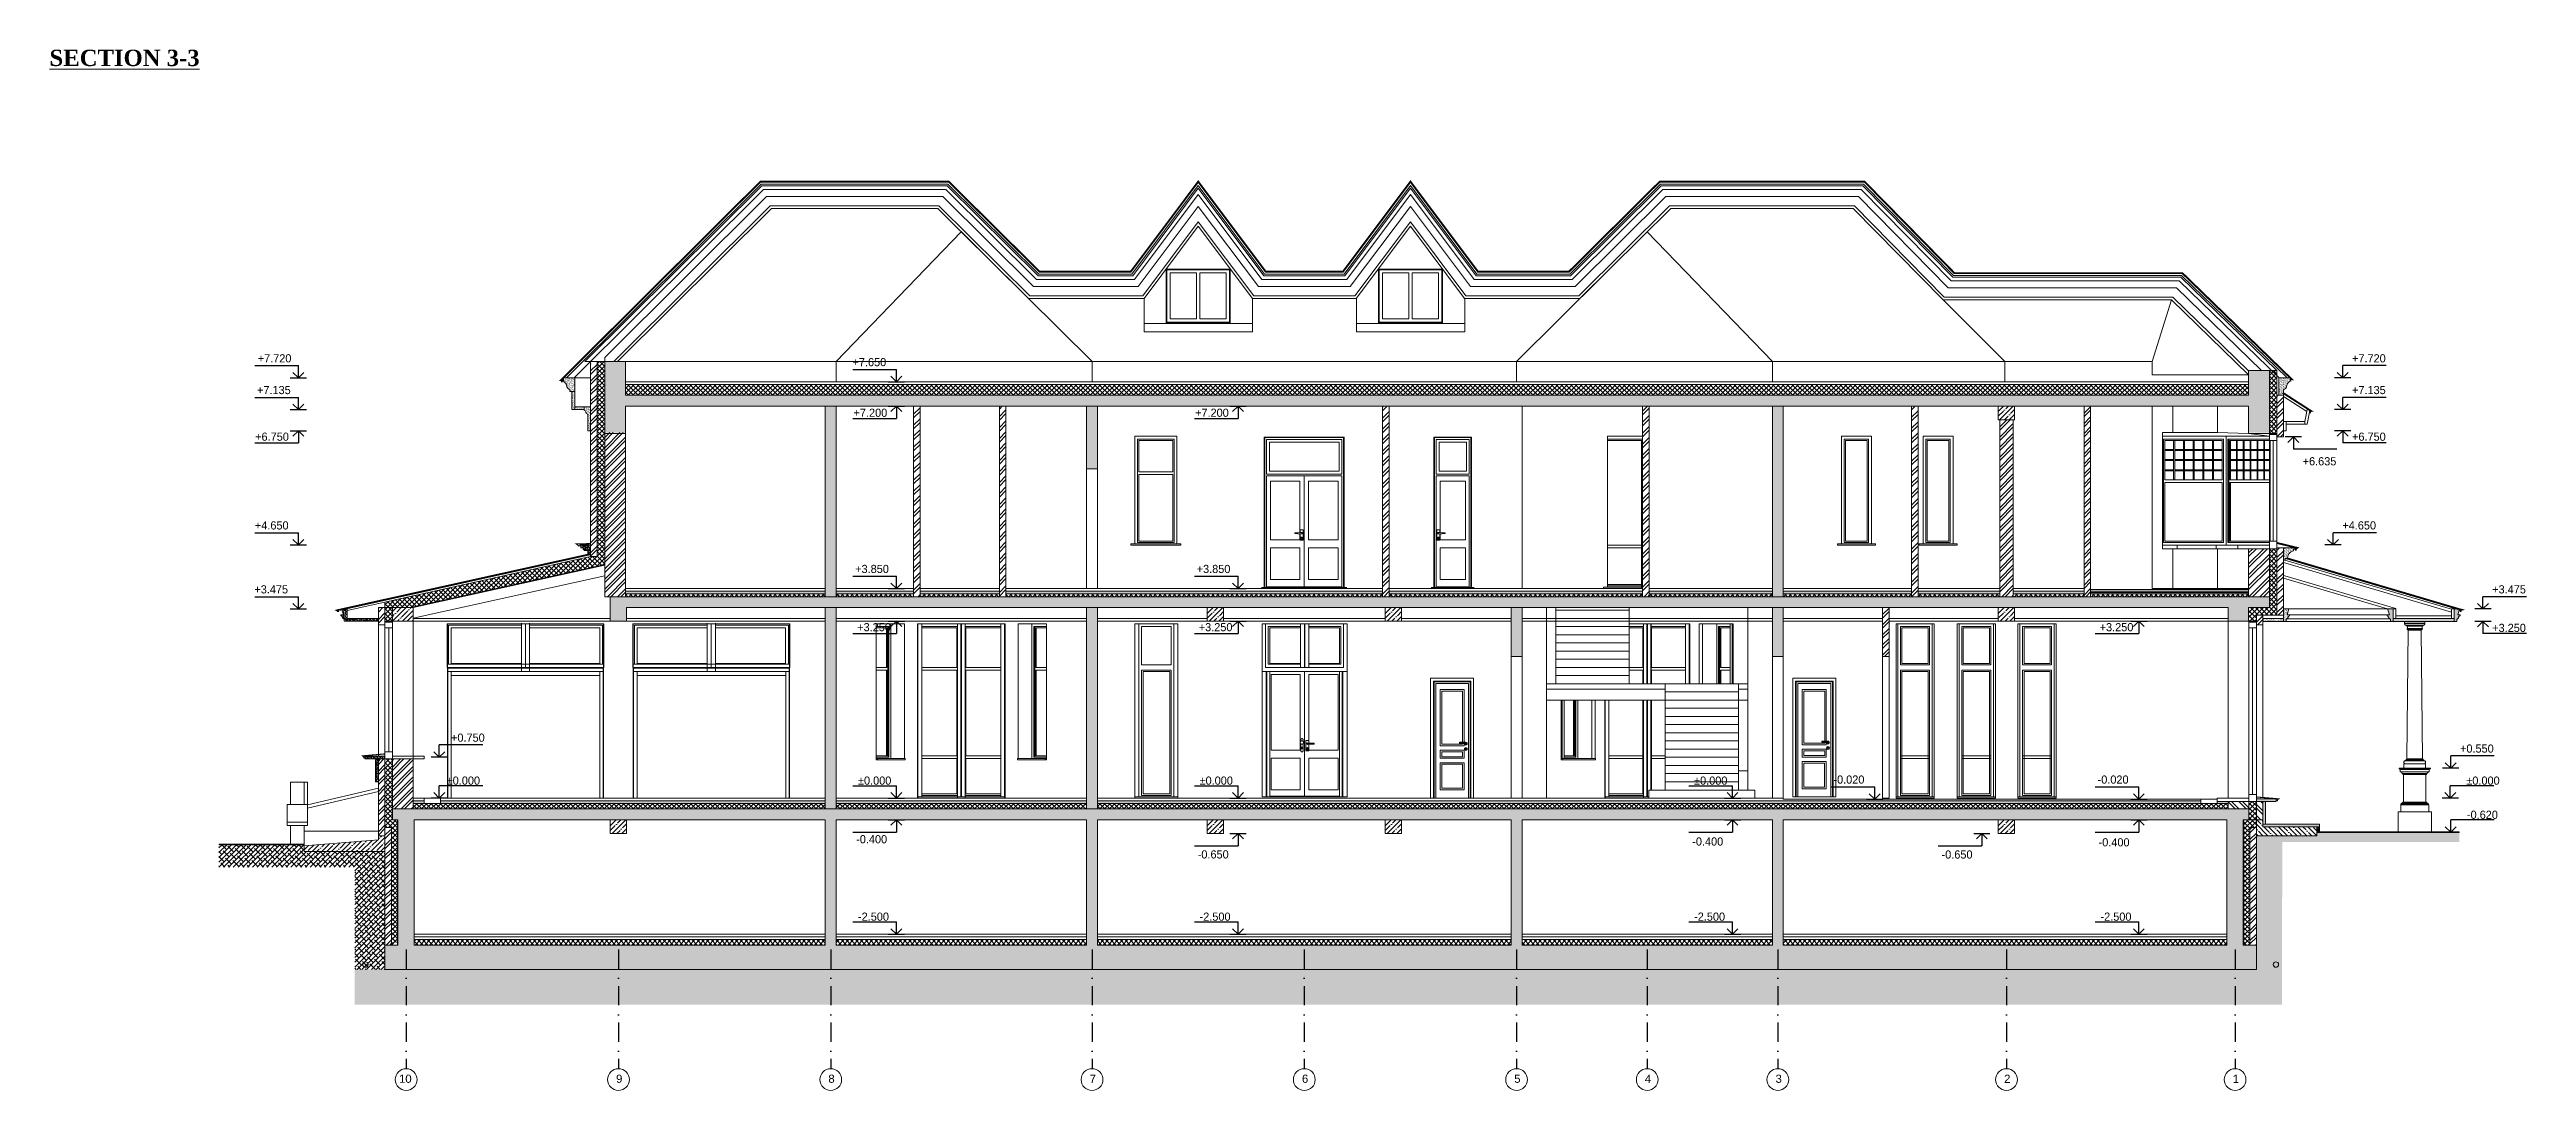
# Model space of a CAD drawing. Header units: millimetres. Extents: x 1177761 to 1329492, y 746793 to 827002.
# Drawn here: x 1279129 to 1324634, y 753127 to 772254 of the extents above; entities that cross this region are included whole.
import ezdxf

# ---------------------------------------------------------------- set-up
doc = ezdxf.new("R2010")
doc.units = ezdxf.units.MM
doc.linetypes.add('HIDDEN', pattern=[9.525, 6.35, -3.175])
doc.linetypes.add('Tengelyvonal', pattern=[670.278, 352.778, -176.389, 0, -141.111])
for name, color, linetype in [('axis', 40, 'Continuous'), ('mark', 4, 'Continuous'), ('text', 7, 'Continuous')]:
    doc.layers.add(name, color=color, linetype=linetype)
doc.layers.add('wall', color=5, linetype='Continuous', lineweight=30)
doc.styles.add('GENERATED_STYLE_1', font='')
doc.styles.add('GENERATED_STYLE_13', font='')
doc.styles.add('PStudio', font='pstudio.shx')
doc.styles.get('GENERATED_STYLE_1').set_extended_font_data('Arial Кириллический')
doc.styles.get('GENERATED_STYLE_13').set_extended_font_data('Arial Кириллический', bold=True)
pattern_1 = [(45, (-514109.56, 1378656.59), (-92.807765, 92.807765), []), (45, (-514047.69, 1378656.59), (-92.807765, 92.807765), [])]
pattern_2 = [(135, (2534467.78, 1378656.59), (101.027881, 101.027881), []), (135, (2534400.43, 1378656.59), (101.027881, 101.027881), [])]
pattern_3 = [(135, (2534467.78, 1378606.59), (89.802561, 89.802561), []), (135, (2534377.98, 1378606.59), (89.802561, 89.802561), [158.75, -31.75, 0, -31.75])]
pattern_4 = [(45, (70493.2, 1378364.32), (-89.802561, 89.802561), []), (45, (70583, 1378364.32), (-89.802561, 89.802561), [158.75, -31.75, 0, -31.75])]
pattern_5 = [(45, (32828.37, 1378656.59), (-101.027881, 101.027881), []), (45, (32895.73, 1378656.59), (-101.027881, 101.027881), [])]
pattern_6 = [(45, (-514109.56, 1378656.587), (-44.1941738, 44.1941738), []), (135, (-514109.56, 1378656.587), (-44.1941738, -44.1941738), [])]
pattern_7 = [(45, (-509931.05, 1337656.59), (-88.388348, 88.388348), []), (45, (-509842.66, 1337656.59), (-88.388348, 88.388348), [156.25, -31.25, 0, -31.25])]
pattern_8 = [(45, (32828.37, 1378656.59), (-89.802561, 89.802561), []), (45, (32918.18, 1378656.59), (-89.802561, 89.802561), [158.75, -31.75, 0, -31.75])]
pattern_9 = [(45, (-514109.56, 1378656.587), (-44.1941738, 44.1941738), []), (135, (-514109.56, 1378656.587), (-132.5825215, 44.1941738), [156.25, -93.75])]
pattern_10 = [(172.5, (-514109.56, 1378656.587), (-19.76890684, -21.10519776), [0, -22.8, 0, -25.5, 0, -24.375]), (142.5, (-514109.56, 1378656.587), (-48.70469595, -11.16206266), [0, -12.3, 0, -20.55, 0, -7.875]), (102.5, (-514096.514, 1378643.54), (-33.09048575, 32.9704391), [0, -7.5, 0, -27, 0, -35.25]), (92.5, (-514096.514, 1378643.54), (-41.1939428, 22.57563245), [0, -3.75, 0, -17.7, 0, -20.25])]
pattern_11 = [(45, (-509931.05, 1337656.59), (-92.807765, 92.807765), []), (45, (-509869.18, 1337656.59), (-92.807765, 92.807765), [])]

msp = doc.modelspace()

# ---------------------------------------------------------------- texts
at = {"layer": 'text', "color": 7, "lineweight": 9, "insert": (1279129, 772098), "char_height": 300, "attachment_point": 4, "style": 'GENERATED_STYLE_13'}
msp.add_mtext('{\\fTimes New Roman|b1|i0|c0|p18;\\LSECTION 3-3}', dxfattribs=at)
at = {"layer": 'text', "lineweight": 9, "char_height": 150, "attachment_point": 4, "style": 'GENERATED_STYLE_1'}
for s, insert in [('\\A1;{\\fArial Кириллический|b0|i0|c0|p34;10}', (1285549, 753342)), ('\\A1;9', (1289537, 753342)), ('\\A1;8', (1293437, 753342)), ('\\A1;7', (1298237, 753342)), ('\\A1;6', (1302137, 753342)), ('\\A1;5', (1306037, 753342)), ('\\A1;4', (1308437, 753342)), ('\\A1;3', (1310837, 753342)), ('\\A1;2', (1315037, 753342)), ('\\A1;1', (1319237, 753342))]:
    msp.add_mtext(s, dxfattribs=dict(at, insert=insert))

# ---------------------------------------------------------------- blocks, each defined once
blk = doc.blocks.new('COLUMN')
at = {"color": 0, "linetype": 'ByBlock', "lineweight": -2}
for p, q in [((108, 3875), (108, 3874)), ((108, 3874), (134, 3874)), ((108, 3874), (110, 3874)), ((110, 3874), (112, 3873)), ((112, 3873), (113, 3872)), ((113, 3872), (114, 3871)), ((114, 3871), (115, 3869)), ((115, 3869), (115, 3867)), ((115, 3867), (141, 3867)), ((117, 3867), (117, 3836)), ((117, 3836), (117, 3835)), ((117, 3835), (142, 3835)), ((119, 3835), (119, 3830)), ((119, 3830), (121, 3825)), ((121, 3825), (123, 3820)), ((123, 3820), (125, 3816)), ((125, 3816), (128, 3812)), ((128, 3812), (132, 3809)), ((132, 3809), (136, 3806)), ((134, 3874), (206, 3874)), ((136, 3806), (141, 3805)), ((141, 3867), (210, 3867)), ((141, 3805), (146, 3803)), ((142, 3835), (211, 3835)), ((146, 3803), (151, 3803)), ((151, 3803), (172, 3803)), ((151, 3803), (151, 3800)), ((151, 3800), (152, 3797)), ((152, 3797), (154, 3795)), ((154, 3795), (157, 3793)), ((157, 3793), (159, 3792)), ((159, 3792), (162, 3792)), ((184, 3711), (160, 1349)), ((162, 3792), (181, 3792)), ((162, 3792), (162, 3788)), ((162, 3788), (181, 3788)), ((162, 3788), (164, 3788)), ((163, 3739), (162, 3736)), ((162, 3736), (163, 3732)), ((166, 3742), (163, 3739)), ((163, 3732), (166, 3729)), ((164, 3788), (166, 3787)), ((166, 3787), (167, 3786)), ((170, 3743), (166, 3742)), ((166, 3729), (170, 3728)), ((167, 3786), (169, 3784)), ((169, 3784), (169, 3782)), ((169, 3782), (170, 3780)), ((170, 3780), (170, 3743)), ((170, 3743), (188, 3743)), ((170, 3728), (188, 3728)), ((172, 3803), (228, 3803)), ((174, 3721), (174, 3728)), ((176, 3721), (174, 3721)), ((209, 3721), (174, 3721)), ((178, 3720), (176, 3721)), ((180, 3719), (178, 3720)), ((181, 3718), (180, 3719)), ((181, 3792), (234, 3792)), ((181, 3788), (234, 3788)), ((183, 3716), (181, 3718)), ((184, 3715), (183, 3716)), ((184, 3713), (184, 3715)), ((184, 3711), (184, 3713)), ((184, 3711), (217, 3711)), ((188, 3743), (237, 3743)), ((188, 3728), (237, 3728)), ((206, 3874), (305, 3874)), ((270, 3721), (209, 3721)), ((210, 3867), (305, 3867)), ((211, 3835), (305, 3835)), ((217, 3711), (273, 3711)), ((228, 3803), (305, 3803)), ((234, 3792), (305, 3792)), ((234, 3788), (305, 3788)), ((237, 3743), (305, 3743)), ((237, 3728), (305, 3728)), ((340, 3721), (270, 3721)), ((273, 3711), (337, 3711)), ((305, 3874), (404, 3874)), ((305, 3867), (400, 3867)), ((305, 3835), (399, 3835)), ((305, 3803), (382, 3803)), ((305, 3792), (376, 3792)), ((305, 3788), (376, 3788)), ((305, 3743), (373, 3743)), ((305, 3728), (373, 3728)), ((337, 3711), (393, 3711)), ((401, 3721), (340, 3721)), ((373, 3743), (422, 3743)), ((373, 3728), (422, 3728)), ((376, 3792), (429, 3792)), ((376, 3788), (429, 3788)), ((382, 3803), (438, 3803)), ((393, 3711), (426, 3711)), ((399, 3835), (468, 3835)), ((400, 3867), (469, 3867)), ((436, 3721), (401, 3721)), ((404, 3874), (476, 3874)), ((422, 3743), (440, 3743)), ((422, 3728), (440, 3728)), ((426, 3715), (427, 3716)), ((426, 3713), (426, 3715)), ((426, 3711), (426, 3713)), ((426, 3711), (450, 1349)), ((427, 3716), (429, 3718)), ((429, 3792), (448, 3792)), ((429, 3788), (448, 3788)), ((429, 3718), (430, 3719)), ((430, 3719), (432, 3720)), ((432, 3720), (434, 3721)), ((434, 3721), (436, 3721)), ((436, 3721), (436, 3728)), ((438, 3803), (459, 3803)), ((441, 3782), (440, 3780)), ((440, 3780), (440, 3743)), ((440, 3743), (444, 3742)), ((444, 3729), (440, 3728)), ((443, 3786), (441, 3784)), ((441, 3784), (441, 3782)), ((444, 3787), (443, 3786)), ((446, 3788), (444, 3787)), ((444, 3742), (447, 3739)), ((447, 3732), (444, 3729)), ((448, 3788), (446, 3788)), ((447, 3739), (448, 3736)), ((448, 3736), (447, 3732)), ((451, 3792), (448, 3792)), ((448, 3792), (448, 3788)), ((453, 3793), (451, 3792)), ((456, 3795), (453, 3793)), ((458, 3797), (456, 3795)), ((459, 3800), (458, 3797)), ((464, 3803), (459, 3803)), ((459, 3803), (459, 3800)), ((469, 3805), (464, 3803)), ((468, 3835), (493, 3835)), ((469, 3867), (495, 3867)), ((474, 3806), (469, 3805)), ((478, 3809), (474, 3806)), ((476, 3874), (502, 3874)), ((482, 3812), (478, 3809)), ((485, 3816), (482, 3812)), ((487, 3820), (485, 3816)), ((489, 3825), (487, 3820)), ((491, 3830), (489, 3825)), ((491, 3835), (491, 3830)), ((493, 3867), (493, 3836)), ((493, 3836), (493, 3835)), ((496, 3871), (495, 3869)), ((495, 3869), (495, 3867)), ((497, 3872), (496, 3871)), ((498, 3873), (497, 3872)), ((500, 3874), (498, 3873)), ((502, 3874), (500, 3874)), ((502, 3875), (502, 3874)), ((16, 1178), (594, 1178)), ((16, 1165), (16, 1178)), ((16, 1165), (594, 1165)), ((26, 1165), (39, 1153)), ((39, 1153), (571, 1153)), ((40, 1109), (40, 1153)), ((40, 1109), (570, 1109)), ((53, 1109), (83, 1079)), ((83, 1079), (527, 1079)), ((88, 1062), (88, 1079)), ((88, 1062), (522, 1062)), ((99, 553), (99, 1062)), ((106, 1291), (105, 1283)), ((105, 1283), (107, 1275)), ((105, 1257), (505, 1257)), ((105, 1178), (105, 1257)), ((108, 1299), (106, 1291)), ((107, 1275), (111, 1268)), ((113, 1305), (108, 1299)), ((111, 1268), (116, 1262)), ((119, 1310), (113, 1305)), ((116, 1262), (123, 1257)), ((127, 1314), (119, 1310)), ((135, 1315), (127, 1314)), ((135, 1315), (158, 1315)), ((137, 1325), (136, 1321)), ((136, 1321), (137, 1318)), ((139, 1327), (137, 1325)), ((137, 1318), (139, 1316)), ((142, 1328), (139, 1327)), ((139, 1316), (142, 1315)), ((142, 1328), (148, 1328)), ((150, 1337), (148, 1336)), ((148, 1336), (148, 1328)), ((148, 1336), (190, 1336)), ((148, 1328), (159, 1328)), ((153, 1337), (150, 1337)), ((155, 1338), (153, 1337)), ((156, 1340), (155, 1338)), ((158, 1342), (156, 1340)), ((159, 1344), (158, 1342)), ((158, 1315), (220, 1315)), ((160, 1346), (159, 1344)), ((159, 1328), (164, 1328)), ((160, 1349), (160, 1346)), ((160, 1349), (199, 1349)), ((164, 1328), (179, 1328)), ((179, 1328), (190, 1328)), ((190, 1336), (263, 1336)), ((190, 1328), (208, 1328)), ((199, 1349), (266, 1349)), ((208, 1328), (224, 1328)), ((220, 1315), (305, 1315)), ((224, 1328), (245, 1328)), ((245, 1328), (263, 1328)), ((263, 1336), (347, 1336)), ((263, 1328), (284, 1328)), ((266, 1349), (344, 1349)), ((284, 1328), (305, 1328)), ((305, 1328), (326, 1328)), ((305, 1315), (390, 1315)), ((326, 1328), (347, 1328)), ((344, 1349), (411, 1349)), ((347, 1336), (420, 1336)), ((347, 1328), (365, 1328)), ((365, 1328), (386, 1328)), ((386, 1328), (402, 1328)), ((390, 1315), (452, 1315)), ((402, 1328), (420, 1328)), ((411, 1349), (450, 1349)), ((420, 1336), (462, 1336)), ((420, 1328), (431, 1328)), ((431, 1328), (446, 1328)), ((446, 1328), (451, 1328)), ((450, 1349), (450, 1346)), ((450, 1346), (451, 1344)), ((451, 1344), (452, 1342)), ((451, 1328), (462, 1328)), ((452, 1342), (454, 1340)), ((452, 1315), (475, 1315)), ((454, 1340), (455, 1338)), ((455, 1338), (457, 1337)), ((457, 1337), (460, 1337)), ((460, 1337), (462, 1336)), ((462, 1336), (462, 1328)), ((462, 1328), (468, 1328)), ((468, 1328), (471, 1327)), ((471, 1316), (468, 1315)), ((471, 1327), (473, 1325)), ((473, 1318), (471, 1316)), ((473, 1325), (474, 1321)), ((474, 1321), (473, 1318)), ((475, 1315), (483, 1314)), ((483, 1314), (491, 1310)), ((494, 1262), (487, 1257)), ((491, 1310), (497, 1305)), ((499, 1268), (494, 1262)), ((497, 1305), (502, 1299)), ((503, 1275), (499, 1268)), ((502, 1299), (504, 1291)), ((505, 1283), (503, 1275)), ((504, 1291), (505, 1283)), ((505, 1178), (505, 1257)), ((511, 553), (511, 1062)), ((522, 1062), (522, 1079)), ((557, 1109), (527, 1079)), ((570, 1109), (570, 1153)), ((584, 1165), (571, 1153)), ((594, 1165), (594, 1178)), ((48, 504), (562, 504)), ((48, 378), (48, 504)), ((51, 521), (559, 521)), ((51, 504), (51, 521)), ((62, 532), (548, 532)), ((62, 521), (62, 532)), ((74, 542), (536, 542)), ((74, 532), (74, 542)), ((86, 553), (524, 553)), ((86, 542), (86, 553)), ((524, 542), (524, 553)), ((536, 532), (536, 542)), ((548, 521), (548, 532)), ((559, 504), (559, 521)), ((562, 378), (562, 504)), ((0, 378), (610, 378)), ((0, 0), (0, 378)), ((0, 0), (610, 0)), ((610, 0), (610, 378))]:
    blk.add_line(p, q, dxfattribs=at)
blk = doc.blocks.new('H LEVEL3')
at = {"color": 0, "linetype": 'ByBlock'}
for p, q in [((-16, 4.5), (0, 4.5)), ((-3, 0), (3, 0)), ((0, 0), (-2, 2)), ((0, 0), (0, 4.5)), ((2, 2), (0, 0))]:
    blk.add_line(p, q, dxfattribs=at)
at = {"color": 0, "linetype": 'ByBlock', "style": 'PStudio'}
blk.add_attdef('OTM', (-12.9, 5.7), '', height=2, dxfattribs=at)
blk = doc.blocks.new('H LEVEL4')
at = {"color": 0, "linetype": 'ByBlock'}
for p, q in [((3, 0), (-3, 0)), ((-2, 2), (0, 0)), ((16, 4.5), (0, 4.5)), ((0, 0), (0, 4.5)), ((0, 0), (2, 2))]:
    blk.add_line(p, q, dxfattribs=at)
at = {"color": 0, "linetype": 'ByBlock', "style": 'PStudio'}
blk.add_attdef('OTM', (3.4, 5.7), '', height=2, dxfattribs=at)
blk = doc.blocks.new('H LEVEL2')
at = {"color": 0, "linetype": 'ByBlock'}
for p, q in [((3, 0), (-3, 0)), ((-2, -2), (0, 0)), ((0, 0), (2, -2)), ((0, 0), (0, -4.5)), ((16, -4.5), (0, -4.5))]:
    blk.add_line(p, q, dxfattribs=at)
at = {"color": 0, "linetype": 'ByBlock', "style": 'PStudio'}
blk.add_attdef('OTM', (3.4, -3.7), '', height=2, dxfattribs=at)

# ---------------------------------------------------------------- hatches: boundary and pattern name
at = {"layer": 'wall', "lineweight": 20, "ltscale": 100}
h = msp.add_hatch(dxfattribs=at)
h.set_pattern_fill('ANSI37', color=250, scale=500, style=0)
h.set_pattern_definition(pattern_6)
h.paths.add_polyline_path([(1289330, 762791), (1289330, 766520), (1289190, 766520), (1289190, 762938), (1289070, 762938), (1285290, 762100), (1285290, 762000), (1285430, 762000), (1285810, 762000), (1285810, 762011)])
h = msp.add_hatch(dxfattribs=at)
h.set_pattern_fill('ANSI37', color=250, scale=500, style=0)
h.set_pattern_definition(pattern_6)
h.paths.add_polyline_path([(1289330, 762791), (1289330, 766520), (1289190, 766520), (1289190, 762938), (1289070, 762938), (1285290, 762100), (1285290, 762000), (1285430, 762000), (1285810, 762000), (1285810, 762011)])
h = msp.add_hatch(dxfattribs=at)
h.set_pattern_fill('ANSI32', color=250, scale=350, style=0)
h.set_pattern_definition(pattern_11)
h.paths.add_polyline_path([(1289330, 765215), (1289710, 765215), (1289710, 762200), (1289330, 762200)])
h.paths.add_polyline_path([(1289070, 762938), (1289070, 766481), (1289190, 766481), (1289190, 762938)], flags=17)
h.paths.add_polyline_path([(1289070, 762938), (1289070, 766481), (1289190, 766481), (1289190, 762938)], flags=17)
h = msp.add_hatch(dxfattribs=at)
h.set_pattern_fill('ANSI32', color=250, scale=350, style=0)
h.set_pattern_definition(pattern_11)
h.paths.add_polyline_path([(1289070, 762938), (1289070, 766481), (1289190, 766481), (1289190, 762938)])
at = {"layer": 'wall', "lineweight": 20, "ltscale": 50}
h = msp.add_hatch(dxfattribs=at)
h.set_pattern_fill('ANSI35', color=250, scale=500, style=0)
h.set_pattern_definition(pattern_7)
h.paths.add_polyline_path([(1319530, 765900), (1289710, 765900), (1319530, 765900), (1319530, 766355), (1319910, 766355), (1319910, 765900), (1319910, 765215), (1319530, 765215), (1319530, 765700), (1289710, 765700), (1289710, 765215), (1289330, 765215), (1289330, 765900), (1289330, 766520), (1289710, 766520), (1289710, 765900)])
at = {"layer": 'wall', "lineweight": 20, "ltscale": 100}
h = msp.add_hatch(dxfattribs=at)
h.set_pattern_fill('ANSI37', color=250, scale=500, style=0)
h.set_pattern_definition(pattern_6)
h.paths.add_polyline_path([(1319910, 765200), (1320050, 765200), (1320050, 766355), (1319910, 766355)])
at = {"layer": 'wall', "lineweight": 20, "ltscale": 50}
h = msp.add_hatch(dxfattribs=at)
h.set_pattern_fill('AR-SAND', color=250, scale=15, angle=135, style=0)
h.set_pattern_definition(pattern_10)
h.paths.add_polyline_path([(1288777, 766220), (1288570, 766220), (1288570, 766162, -0.106304), (1288622, 766107, -0.035959), (1288635, 766056, 0.182448), (1288689, 766001), (1288689, 765970), (1288727, 765970), (1288777, 765970)])
h.paths.add_polyline_path([(1288777, 765970), (1288727, 765970), (1288727, 765640), (1288777, 765640), (1288777, 765690)])
h.paths.add_polyline_path([(1288950, 765690), (1288777, 765690), (1288777, 765640), (1288950, 765640)])
h.paths.add_polyline_path([(1289070, 765690), (1288950, 765690), (1288950, 765640), (1288950, 765623, -0.254337), (1288978, 765600, -0.000014), (1288982, 765587, 0.235272), (1288995, 765576), (1288995, 765567, -0.412884), (1289013, 765550), (1289020, 765550), (1289020, 765473), (1289070, 765473)])
h.paths.add_polyline_path([(1289070, 765473), (1289020, 765473), (1289020, 765448), (1289070, 765448)])
h.paths.add_polyline_path([(1289070, 765448), (1289020, 765448), (1289020, 765250), (1289070, 765250)])
at = {"layer": 'wall', "lineweight": 20, "ltscale": 100}
h = msp.add_hatch(dxfattribs=at)
h.set_pattern_fill('ANSI37', color=250, scale=500, style=0)
h.set_pattern_definition(pattern_6)
h.paths.add_polyline_path([(1289710, 766100), (1319530, 766100), (1319530, 765900), (1289710, 765900)])
h = msp.add_hatch(dxfattribs=at)
h.set_pattern_fill('ANSI32', color=250, scale=15, style=0)
h.set_pattern_definition(pattern_5)
h.paths.add_polyline_path([(1320050, 765900), (1320170, 765900), (1320170, 765135), (1320050, 765135)])
h = msp.add_hatch(dxfattribs=at)
h.set_pattern_fill('ANSI32', color=250, scale=15, style=0)
h.set_pattern_definition(pattern_5)
h.paths.add_polyline_path([(1320050, 765900), (1320170, 765900), (1320170, 765135), (1320050, 765135)])
at = {"layer": 'wall', "lineweight": 20, "ltscale": 50}
h = msp.add_hatch(dxfattribs=at)
h.set_pattern_fill('AR-SAND', color=250, scale=15, angle=135, style=0)
h.set_pattern_definition(pattern_10)
h.paths.add_polyline_path([(1320292, 766162), (1320292, 766220), (1320085, 766220), (1320085, 765900), (1320135, 765900), (1320173, 765900), (1320173, 766001, 0.182448), (1320227, 766056, -0.035959), (1320240, 766107, -0.106304)])
h = msp.add_hatch(dxfattribs=at)
h.set_pattern_fill('ANSI35', color=250, scale=500, style=0)
h.set_pattern_definition(pattern_7)
h.paths.add_polyline_path([(1310781, 765700), (1310981, 765700), (1310981, 762200), (1310781, 762200)])
h.paths.add_polyline_path([(1310781, 762000), (1310981, 762000), (1310981, 761100), (1310781, 761100)])
h.paths.add_polyline_path([(1305981, 762000), (1306181, 762000), (1306181, 761100), (1305981, 761100)])
h.paths.add_polyline_path([(1298180, 765700), (1298380, 765700), (1298380, 764550), (1298180, 764550)])
h.paths.add_polyline_path([(1298180, 758300), (1298380, 758300), (1298380, 762000), (1298180, 762000)])
h.paths.add_polyline_path([(1293380, 765700), (1293580, 765700), (1293580, 762200), (1293380, 762200)])
h.paths.add_polyline_path([(1293380, 762000), (1293580, 762000), (1293580, 758300), (1293380, 758300)])
at = {"layer": 'wall', "lineweight": 20, "ltscale": 100}
h = msp.add_hatch(dxfattribs=at)
h.set_pattern_fill('ANSI32', color=250, scale=15, style=0)
h.set_pattern_definition(pattern_5)
h.paths.add_polyline_path([(1295004, 765700), (1295124, 765700), (1295124, 762200), (1295004, 762200)])
h.paths.add_polyline_path([(1296580, 762200), (1296700, 762200), (1296700, 765700), (1296580, 765700)])
h.paths.add_polyline_path([(1303620, 765700), (1303740, 765700), (1303740, 762200), (1303620, 762200)])
h.paths.add_polyline_path([(1308396, 765700), (1308516, 765700), (1308516, 762200), (1308396, 762200)])
h.paths.add_polyline_path([(1313456, 762200), (1313336, 762200), (1313336, 765700), (1313456, 765700)])
at = {"layer": 'wall', "lineweight": 20, "ltscale": 50}
h = msp.add_hatch(dxfattribs=at)
h.set_pattern_fill('ANSI35', color=250, scale=500, style=0)
h.set_pattern_definition(pattern_7)
h.paths.add_polyline_path([(1315231, 765450), (1315231, 765700), (1314931, 765700), (1314931, 765450)])
at = {"layer": 'wall', "lineweight": 20, "ltscale": 100}
h = msp.add_hatch(dxfattribs=at)
h.set_pattern_fill('ANSI32', color=250, scale=350, style=0)
h.set_pattern_definition(pattern_11)
h.paths.add_polyline_path([(1315206, 765450), (1314956, 765450), (1314956, 762200), (1315206, 762200), (1315206, 762275), (1315206, 762350)])
h = msp.add_hatch(dxfattribs=at)
h.set_pattern_fill('ANSI32', color=250, scale=350, style=0)
h.set_pattern_definition(pattern_11)
h.paths.add_polyline_path([(1316506, 762688), (1316626, 762688), (1316626, 765363), (1316506, 765363)])
h.paths.add_polyline_path([(1316626, 762688), (1316506, 762688), (1316506, 762200), (1316626, 762200)])
h.paths.add_polyline_path([(1316626, 765700), (1316506, 765700), (1316506, 765363), (1316626, 765363)])
at = {"layer": 'wall', "lineweight": 20, "ltscale": 50}
h = msp.add_hatch(dxfattribs=at)
h.set_pattern_fill('AR-SAND', color=250, scale=15, angle=135, style=0)
h.set_pattern_definition(pattern_10)
h.paths.add_polyline_path([(1289070, 763150), (1288872, 763150), (1288872, 763133), (1288892, 763133), (1288892, 763100), (1288932, 763100), (1288932, 763067), (1288952, 763067), (1288952, 763050), (1289070, 763050)])
h.paths.add_polyline_path([(1289070, 763050), (1289020, 763050), (1289020, 762978), (1289070, 762989)])
at = {"layer": 'wall', "lineweight": 20, "ltscale": 100}
h = msp.add_hatch(dxfattribs=at)
h.set_pattern_fill('ANSI32', color=250, scale=15, style=0)
h.set_pattern_definition(pattern_5)
h.paths.add_polyline_path([(1319910, 763082), (1319530, 763082), (1319530, 762200), (1319910, 762200)])
h.paths.add_polyline_path([(1320170, 763098), (1320050, 763098), (1320050, 761860), (1320170, 761860)])
h.paths.add_polyline_path([(1319791, 761860), (1319671, 761860), (1319671, 761750), (1319671, 761685), (1319791, 761685)])
h = msp.add_hatch(dxfattribs=at)
h.set_pattern_fill('ANSI32', color=250, scale=15, style=0)
h.set_pattern_definition(pattern_5)
h.paths.add_polyline_path([(1319910, 763082), (1319530, 763082), (1319530, 762200), (1319910, 762200)])
h.paths.add_polyline_path([(1320170, 763098), (1320050, 763098), (1320050, 761860), (1320170, 761860)])
h.paths.add_polyline_path([(1319791, 761860), (1319671, 761860), (1319671, 761750), (1319671, 761685), (1319791, 761685)])
h = msp.add_hatch(dxfattribs=at)
h.set_pattern_fill('ANSI37', color=250, scale=500, style=0)
h.set_pattern_definition(pattern_6)
h.paths.add_polyline_path([(1320050, 763082), (1319910, 763082), (1319910, 762000), (1319530, 762000), (1319530, 761750), (1319671, 761750), (1319671, 761860), (1319791, 761860), (1320050, 761860)])
h = msp.add_hatch(dxfattribs=at)
h.set_pattern_fill('ANSI37', color=250, scale=500, style=0)
h.set_pattern_definition(pattern_6)
h.paths.add_polyline_path([(1320050, 763082), (1319910, 763082), (1319910, 762000), (1319530, 762000), (1319530, 761750), (1319671, 761750), (1319671, 761860), (1319791, 761860), (1320050, 761860)])
at = {"layer": 'wall', "lineweight": 20, "ltscale": 50}
h = msp.add_hatch(dxfattribs=at)
h.set_pattern_fill('AR-SAND', color=250, scale=15, angle=135, style=0)
h.set_pattern_definition(pattern_10)
h.paths.add_polyline_path([(1320352, 763045), (1320352, 763072), (1320384, 763072), (1320384, 763098), (1320170, 763098), (1320170, 762872), (1320194, 762872), (1320200, 762872), (1320200, 762904), (1320242, 762904, -0.360488)])
h = msp.add_hatch(dxfattribs=at)
h.set_pattern_fill('ANSI35', color=250, scale=500, style=0)
h.set_pattern_definition(pattern_7)
h.paths.add_polyline_path([(1319910, 762200), (1319910, 762000), (1319530, 762000), (1319530, 761750), (1319151, 761750), (1319151, 762000), (1289730, 762000), (1289730, 761750), (1289430, 761750), (1289430, 762200)])
h = msp.add_hatch(dxfattribs=at)
h.set_pattern_fill('ANSI35', color=250, scale=500, style=0)
h.set_pattern_definition(pattern_7)
h.paths.add_polyline_path([(1319910, 762200), (1319910, 762000), (1319530, 762000), (1319530, 761750), (1319151, 761750), (1319151, 762000), (1289730, 762000), (1289730, 761750), (1289430, 761750), (1289430, 762200)])
at = {"layer": 'wall', "lineweight": 20}
h = msp.add_hatch(dxfattribs=at)
h.set_pattern_fill('AR-CONC', color=250, scale=20, style=0)
h.set_pattern_definition([(50, (781736.57, 209871.36), (143.452037, -12.550427), [15, -165]), (355, (781736.57, 209871.36), (-27.750267, 150.438427), [12, -132]), (100.4514, (781748.53, 209870.31), (115.701876, 137.887908), [12.748038, -140.228422]), (46.1842, (781736.57, 209911.36), (213.44821, -33.103803), [22.5, -247.5]), (96.6356, (781754.36, 209908.6), (186.93254, 194.823574), [19.12206, -210.3426]), (351.1842, (781736.57, 209911.36), (186.93239, 194.82372), [18, -198]), (21, (781756.57, 209901.36), (119.38141, -80.523778), [15, -165]), (326, (781756.57, 209901.36), (48.663066, 145.03001), [12, -132]), (71.4514, (781766.52, 209894.65), (168.044526, 64.5061), [12.748038, -140.228422]), (37.5, (781736.574, 209871.357), (2.431971, 66.5787708), [0, -130.4, 0, -134, 0, -132.5]), (7.5, (781736.574, 209871.36), (52.6139075, 78.8823424), [0, -76.4, 0, -127.4, 0, -50.5]), (327.5, (781691.974, 209871.357), (106.7644872, -4.5109743), [0, -50, 0, -156, 0, -207]), (317.5, (781671.97, 209871.36), (116.637234, 20.020996), [0, -65, 0, -103.6, 0, -147])])
h.paths.add_polyline_path([(1316626, 762300), (1319530, 762300), (1319530, 762250), (1316626, 762250)])
h.paths.add_polyline_path([(1315206, 762300), (1316506, 762300), (1316506, 762250), (1315206, 762250)])
h.paths.add_polyline_path([(1313456, 762300), (1314956, 762300), (1314956, 762250), (1313456, 762250)])
h.paths.add_polyline_path([(1310981, 762300), (1313336, 762300), (1313336, 762250), (1310981, 762250)])
h.paths.add_polyline_path([(1308516, 762300), (1310781, 762300), (1310781, 762250), (1308516, 762250)])
h.paths.add_polyline_path([(1303740, 762300), (1308396, 762300), (1308396, 762250), (1303740, 762250)])
h.paths.add_polyline_path([(1296700, 762300), (1303620, 762300), (1303620, 762250), (1296700, 762250)])
h.paths.add_polyline_path([(1295124, 762300), (1296580, 762300), (1296580, 762250), (1295124, 762250)])
h.paths.add_polyline_path([(1293580, 762300), (1295004, 762300), (1295004, 762250), (1293580, 762250)])
h.paths.add_polyline_path([(1289710, 762300), (1293380, 762300), (1293380, 762250), (1289710, 762250)])
at = {"layer": 'wall', "lineweight": 20, "ltscale": 100}
h = msp.add_hatch(dxfattribs=at)
h.set_pattern_fill('ANSI37', color=250, scale=500, style=0)
h.set_pattern_definition(pattern_6)
h.paths.add_polyline_path([(1316626, 762250), (1319530, 762250), (1319530, 762200), (1316626, 762200)])
h.paths.add_polyline_path([(1315206, 762250), (1316506, 762250), (1316506, 762200), (1315206, 762200)])
h.paths.add_polyline_path([(1313456, 762250), (1314956, 762250), (1314956, 762200), (1313456, 762200)])
h.paths.add_polyline_path([(1310981, 762250), (1313336, 762250), (1313336, 762200), (1310981, 762200)])
h.paths.add_polyline_path([(1308516, 762250), (1310781, 762250), (1310781, 762200), (1308516, 762200)])
h.paths.add_polyline_path([(1303740, 762250), (1308396, 762250), (1308396, 762200), (1303740, 762200)])
h.paths.add_polyline_path([(1296700, 762250), (1303620, 762250), (1303620, 762200), (1296700, 762200)])
h.paths.add_polyline_path([(1295124, 762250), (1296580, 762250), (1296580, 762200), (1295124, 762200)])
h.paths.add_polyline_path([(1293580, 762250), (1295004, 762250), (1295004, 762200), (1293580, 762200)])
h.paths.add_polyline_path([(1289710, 762250), (1293380, 762250), (1293380, 762200), (1289710, 762200)])
at = {"layer": 'wall', "lineweight": 20, "ltscale": 50}
h = msp.add_hatch(dxfattribs=at)
h.set_pattern_fill('AR-SAND', color=250, scale=15, angle=135, style=0)
h.set_pattern_definition(pattern_10)
h.paths.add_polyline_path([(1284595, 761975), (1284541, 761975), (1284498, 761965), (1284528, 761865), (1284483, 761865), (1284483, 761848, -0.252309), (1284510, 761825), (1284514, 761812, 0.250635), (1284528, 761801), (1284528, 761801), (1284528, 761792, -0.414903), (1284545, 761775), (1284545, 761750), (1284595, 761750), (1284595, 761801)])
h.paths.add_polyline_path([(1285170, 761801), (1284595, 761801), (1284595, 761750), (1285170, 761750)])
at = {"layer": 'wall', "lineweight": 20, "ltscale": 100}
h = msp.add_hatch(dxfattribs=at)
h.set_pattern_fill('ANSI32', color=250, scale=15, style=0)
h.set_pattern_definition(pattern_5)
h.paths.add_polyline_path([(1285170, 761700), (1285290, 761700), (1285290, 762000), (1285170, 762000)])
h = msp.add_hatch(dxfattribs=at)
h.set_pattern_fill('ANSI32', color=250, scale=15, style=0)
h.set_pattern_definition(pattern_5)
h.paths.add_polyline_path([(1285170, 761700), (1285290, 761700), (1285290, 762000), (1285170, 762000)])
h = msp.add_hatch(dxfattribs=at)
h.set_pattern_fill('ANSI37', color=250, scale=500, style=0)
h.set_pattern_definition(pattern_6)
h.paths.add_polyline_path([(1285290, 761750), (1285430, 761750), (1285430, 762000), (1285290, 762000)])
h = msp.add_hatch(dxfattribs=at)
h.set_pattern_fill('ANSI37', color=250, scale=500, style=0)
h.set_pattern_definition(pattern_6)
h.paths.add_polyline_path([(1285290, 761750), (1285430, 761750), (1285430, 762000), (1285290, 762000)])
at = {"layer": 'wall', "lineweight": 20, "ltscale": 50}
h = msp.add_hatch(dxfattribs=at)
h.set_pattern_fill('ANSI35', color=250, scale=20, style=0)
h.set_pattern_definition(pattern_8)
h.paths.add_polyline_path([(1285430, 761750), (1285810, 761750), (1285810, 762000), (1285430, 762000)])
h = msp.add_hatch(dxfattribs=at)
h.set_pattern_fill('ANSI35', color=250, scale=20, style=0)
h.set_pattern_definition(pattern_8)
h.paths.add_polyline_path([(1285430, 761750), (1285810, 761750), (1285810, 762000), (1285430, 762000)])
h = msp.add_hatch(dxfattribs=at)
h.set_pattern_fill('ANSI35', color=250, scale=500, style=0)
h.set_pattern_definition([(45, (-524466.05, 1337656.59), (-88.388348, 88.388348), []), (45, (-524377.66, 1337656.59), (-88.388348, 88.388348), [156.25, -31.25, 0, -31.25])])
h.paths.add_polyline_path([(1300396, 762000), (1300396, 761750), (1300696, 761750), (1300696, 762000)])
h = msp.add_hatch(dxfattribs=at)
h.set_pattern_fill('ANSI35', color=250, scale=500, style=0)
h.set_pattern_definition([(45, (-521196.05, 1337656.59), (-88.388348, 88.388348), []), (45, (-521107.66, 1337656.59), (-88.388348, 88.388348), [156.25, -31.25, 0, -31.25])])
h.paths.add_polyline_path([(1303666, 762000), (1303666, 761750), (1303966, 761750), (1303966, 762000)])
at = {"layer": 'wall', "lineweight": 20, "ltscale": 100}
h = msp.add_hatch(dxfattribs=at)
h.set_pattern_fill('ANSI32', color=250, scale=350, style=0)
h.set_pattern_definition(pattern_11)
h.paths.add_polyline_path([(1312926, 762000), (1312806, 762000), (1312806, 761750), (1312926, 761750)])
h.paths.add_polyline_path([(1312926, 761750), (1312806, 761750), (1312806, 761100), (1312926, 761100)])
at = {"layer": 'wall', "lineweight": 20, "ltscale": 50}
h = msp.add_hatch(dxfattribs=at)
h.set_pattern_fill('ANSI35', color=250, scale=500, style=0)
h.set_pattern_definition(pattern_7)
h.paths.add_polyline_path([(1314931, 762000), (1314931, 761750), (1315231, 761750), (1315231, 762000)])
h = msp.add_hatch(dxfattribs=at)
h.set_pattern_fill('AR-SAND', color=250, scale=15, angle=135, style=0)
h.set_pattern_definition(pattern_10)
h.paths.add_polyline_path([(1320270, 761975), (1320170, 761975), (1320170, 761747), (1320220, 761747), (1320220, 761775, -0.414793), (1320237, 761792), (1320237, 761792), (1320237, 761801, 0.253222), (1320251, 761812), (1320255, 761825, -0.252309), (1320282, 761848), (1320282, 761865), (1320237, 761865)])
h.paths.add_polyline_path([(1320170, 761797), (1319791, 761797), (1319791, 761747), (1320170, 761747)])
h = msp.add_hatch(dxfattribs=at)
h.set_pattern_fill('AR-SAND', color=250, scale=15, angle=135, style=0)
h.set_pattern_definition(pattern_10)
h.paths.add_polyline_path([(1322184, 761973), (1322176, 761975), (1322083, 761975), (1322117, 761865), (1322072, 761865), (1322072, 761848, -0.252309), (1322099, 761825), (1322103, 761812, 0.253222), (1322117, 761801), (1322117, 761792), (1322117, 761792, -0.414793), (1322134, 761775), (1322134, 761747), (1322184, 761747)])
h.paths.add_polyline_path([(1323402, 761967), (1323373, 761975), (1323304, 761975), (1323304, 761797), (1323304, 761747), (1323354, 761747), (1323354, 761775, -0.414903), (1323371, 761792), (1323371, 761801, 0.253222), (1323385, 761812), (1323388, 761825, -0.252309), (1323416, 761848), (1323416, 761865), (1323371, 761865)])
h.paths.add_polyline_path([(1323304, 761797), (1323254, 761797), (1323254, 761797), (1322184, 761797), (1322184, 761747), (1322384, 761747), (1322384, 761747), (1323304, 761747)])
h = msp.add_hatch(dxfattribs=at)
h.set_pattern_fill('AR-SAND', color=250, scale=15, angle=135, style=0)
h.set_pattern_definition(pattern_10)
h.paths.add_polyline_path([(1285170, 759200), (1285120, 759200), (1285120, 758800), (1285170, 758800)])
h.paths.add_polyline_path([(1285290, 759268), (1284923, 759268), (1284923, 759218), (1285290, 759218)])
at = {"layer": 'wall', "lineweight": 20, "ltscale": 100}
h = msp.add_hatch(dxfattribs=at)
h.set_pattern_fill('ANSI32', color=250, scale=350, style=0)
h.set_pattern_definition(pattern_1)
h.paths.add_polyline_path([(1285170, 757808), (1285290, 757808), (1285290, 759218), (1285170, 759218)])
h.paths.add_polyline_path([(1285430, 759218), (1285810, 759218), (1285810, 758300), (1285430, 758300)])
h = msp.add_hatch(dxfattribs=at)
h.set_pattern_fill('ANSI37', color=250, scale=500, style=0)
h.set_pattern_definition(pattern_6)
edge = h.paths.add_edge_path()
edge.add_line((1285410, 755800), (1285410, 757960))
edge.add_line((1285410, 757960), (1285290, 757960))
edge.add_line((1285290, 757960), (1285290, 759218))
edge.add_line((1285290, 759218), (1285430, 759218))
edge.add_line((1285430, 759218), (1285430, 758100))
edge.add_line((1285430, 758100), (1285520, 758100))
edge.add_line((1285520, 758100), (1285520, 755858))
at = {"layer": 'wall', "lineweight": 20, "ltscale": 50}
h = msp.add_hatch(dxfattribs=at)
h.set_pattern_fill('ANSI35', color=250, scale=500, style=0)
h.set_pattern_definition([(45, (-514109.56, 1378656.59), (-88.388348, 88.388348), []), (45, (-514021.17, 1378656.59), (-88.388348, 88.388348), [156.25, -31.25, 0, -31.25])])
h.paths.add_polyline_path([(1310981, 758100), (1319131, 758100), (1319131, 755800), (1310981, 755800)], flags=17)
h.paths.add_polyline_path([(1306181, 755800), (1310781, 755800), (1310781, 758100), (1306181, 758100)], flags=16)
h.paths.add_polyline_path([(1298380, 758100), (1305981, 758100), (1305981, 755800), (1298380, 755800)], flags=17)
h.paths.add_polyline_path([(1293580, 755800), (1298180, 755800), (1298180, 758100), (1293580, 758100)], flags=16)
h.paths.add_polyline_path([(1285830, 758100), (1293380, 758100), (1293380, 755800), (1285830, 755800)], flags=17)
h.paths.add_polyline_path([(1285430, 758300), (1285430, 758100), (1285530, 758100), (1285530, 755800), (1285290, 755800), (1285290, 755350), (1319671, 755350), (1319671, 755800), (1319431, 755800), (1319431, 758100), (1319531, 758100), (1319531, 758300)])
at = {"layer": 'wall', "lineweight": 20}
h = msp.add_hatch(dxfattribs=at)
h.set_pattern_fill('AR-CONC', color=250, scale=10, style=0)
h.set_pattern_definition([(50, (781736.574, 209821.357), (71.7260183, -6.2752135), [7.5, -82.5]), (355, (781736.574, 209821.36), (-13.8751334, 75.2192134), [6, -66]), (100.4514, (781742.55, 209820.834), (57.850938, 68.943954), [6.374019, -70.114211]), (46.1842, (781736.57, 209841.36), (106.724105, -16.551901), [11.25, -123.75]), (96.6356, (781745.47, 209839.98), (93.46627, 97.411787), [9.561029, -105.1713]), (351.1842, (781736.57, 209841.36), (93.466195, 97.41186), [9, -99]), (21, (781746.574, 209836.357), (59.690705, -40.261889), [7.5, -82.5]), (326, (781746.574, 209836.36), (24.331533, 72.5150045), [6, -66]), (71.4514, (781751.55, 209833), (84.022263, 32.2530497), [6.374019, -70.114211]), (37.5, (781736.574, 209821.357), (1.2159855, 33.2893854), [0, -65.2, 0, -67, 0, -66.25]), (7.5, (781736.574, 209821.357), (26.3069537, 39.4411712), [0, -38.2, 0, -63.7, 0, -25.25]), (327.5, (781714.274, 209821.357), (53.3822436, -2.2554872), [0, -25, 0, -78, 0, -103.5]), (317.5, (781704.274, 209821.357), (58.318617, 10.0104982), [0, -32.5, 0, -51.8, 0, -73.5])])
h.paths.add_polyline_path([(1293380, 758450), (1286310, 758450), (1286310, 758400), (1293380, 758400)])
h.paths.add_polyline_path([(1298180, 758450), (1293580, 758450), (1293580, 758400), (1298180, 758400)])
h.paths.add_polyline_path([(1318651, 758450), (1298380, 758450), (1298380, 758400), (1318651, 758400)])
h.paths.add_polyline_path([(1319151, 758435), (1318951, 758435), (1318951, 758400), (1319151, 758400)])
h.paths.add_polyline_path([(1286010, 758450), (1285810, 758450), (1285810, 758400), (1286010, 758400)])
at = {"layer": 'wall', "lineweight": 20, "ltscale": 100}
h = msp.add_hatch(dxfattribs=at)
h.set_pattern_fill('ANSI37', color=250, scale=500, style=0)
h.set_pattern_definition(pattern_6)
h.paths.add_polyline_path([(1298380, 758400), (1319151, 758400), (1319151, 758300), (1298380, 758300)])
h.paths.add_polyline_path([(1298180, 758400), (1293580, 758400), (1293580, 758300), (1298180, 758300)])
h.paths.add_polyline_path([(1293380, 758400), (1286310, 758400), (1286010, 758400), (1285810, 758400), (1285810, 758300), (1293380, 758300)])
at = {"layer": 'wall', "lineweight": 20, "ltscale": 50}
h = msp.add_hatch(dxfattribs=at)
h.set_pattern_fill('ANSI35', color=250, scale=500, style=0)
h.set_pattern_definition([(45, (-535431.96, 1333756.59), (-88.388348, 88.388348), []), (45, (-535343.57, 1333756.59), (-88.388348, 88.388348), [156.25, -31.25, 0, -31.25])])
h.paths.add_polyline_path([(1289430, 758100), (1289430, 757850), (1289730, 757850), (1289730, 758100)])
h = msp.add_hatch(dxfattribs=at)
h.set_pattern_fill('ANSI35', color=250, scale=500, style=0)
h.set_pattern_definition([(45, (-524466.05, 1333756.59), (-88.388348, 88.388348), []), (45, (-524377.66, 1333756.59), (-88.388348, 88.388348), [156.25, -31.25, 0, -31.25])])
h.paths.add_polyline_path([(1300396, 758100), (1300396, 757850), (1300696, 757850), (1300696, 758100)])
h = msp.add_hatch(dxfattribs=at)
h.set_pattern_fill('ANSI35', color=250, scale=500, style=0)
h.set_pattern_definition([(45, (-521196.05, 1333756.59), (-88.388348, 88.388348), []), (45, (-521107.66, 1333756.59), (-88.388348, 88.388348), [156.25, -31.25, 0, -31.25])])
h.paths.add_polyline_path([(1303666, 758100), (1303666, 757850), (1303966, 757850), (1303966, 758100)])
h = msp.add_hatch(dxfattribs=at)
h.set_pattern_fill('ANSI35', color=250, scale=500, style=0)
h.set_pattern_definition([(45, (-509931.05, 1333756.59), (-88.388348, 88.388348), []), (45, (-509842.66, 1333756.59), (-88.388348, 88.388348), [156.25, -31.25, 0, -31.25])])
h.paths.add_polyline_path([(1314931, 758100), (1314931, 757850), (1315231, 757850), (1315231, 758100)])
h = msp.add_hatch(dxfattribs=at)
h.set_pattern_fill('ANSI32', color=250, scale=15, style=0)
h.set_pattern_definition(pattern_2)
h.paths.add_polyline_path([(1319791, 758100), (1319671, 758100), (1319671, 758435), (1319791, 758435)])
h.paths.add_polyline_path([(1319531, 758435), (1319151, 758435), (1319151, 758300), (1319531, 758300)])
h = msp.add_hatch(dxfattribs=at)
h.set_pattern_fill('ANSI32', color=250, scale=15, style=0)
h.set_pattern_definition(pattern_2)
h.paths.add_polyline_path([(1319531, 758435), (1319151, 758435), (1319151, 758300), (1319531, 758300)])
h = msp.add_hatch(dxfattribs=at)
h.set_pattern_fill('ANSI32', color=250, scale=15, style=0)
h.set_pattern_definition(pattern_2)
h.paths.add_polyline_path([(1319791, 758100), (1319671, 758100), (1319671, 758435), (1319791, 758435)])
h.paths.add_polyline_path([(1319531, 758435), (1319151, 758435), (1319151, 758300), (1319531, 758300)])
h = msp.add_hatch(dxfattribs=at)
h.set_pattern_fill('ANSI32', color=250, scale=15, style=0)
h.set_pattern_definition(pattern_2)
h.paths.add_polyline_path([(1319531, 758435), (1319151, 758435), (1319151, 758300), (1319531, 758300)])
at = {"layer": 'wall', "lineweight": 20, "ltscale": 100}
h = msp.add_hatch(dxfattribs=at)
h.set_pattern_fill('ANSI37', color=250, scale=500, style=0)
h.set_pattern_definition(pattern_6)
h.paths.add_polyline_path([(1319671, 758435), (1319531, 758435), (1319531, 758100), (1319441, 758100), (1319441, 755800), (1319551, 755800), (1319551, 757960), (1319671, 757960)])
at = {"layer": 'wall', "lineweight": 20, "ltscale": 50}
h = msp.add_hatch(dxfattribs=at)
h.set_pattern_fill('AR-SAND', color=250, scale=15, angle=135, style=0)
h.set_pattern_definition(pattern_10)
h.paths.add_polyline_path([(1319841, 758435), (1319791, 758435), (1319791, 758061), (1319841, 758061)])
h.paths.add_polyline_path([(1319841, 758061), (1319791, 758061), (1319791, 758035), (1319841, 758035)])
h.paths.add_polyline_path([(1320038, 758485), (1319671, 758485), (1319671, 758435), (1320038, 758435)])
h.paths.add_polyline_path([(1320813, 758022), (1319791, 758022), (1319791, 757972), (1320781, 757972), (1320790, 757972, 0.012552)])
h.paths.add_polyline_path([(1320831, 758022), (1320813, 758022, -0.012552), (1320790, 757972), (1320831, 757972)])
h = msp.add_hatch(dxfattribs=at)
h.set_pattern_fill('ANSI35', color=250, scale=20, style=0)
h.set_pattern_definition(pattern_3)
h.paths.add_polyline_path([(1319671, 758100), (1319791, 758100), (1319791, 757972), (1320781, 757972), (1320781, 757808), (1319671, 757808), (1319671, 757960)])
h = msp.add_hatch(dxfattribs=at)
h.set_pattern_fill('ANSI35', color=250, scale=20, style=0)
h.set_pattern_definition(pattern_3)
h.paths.add_polyline_path([(1319671, 758100), (1319791, 758100), (1319791, 757972), (1320781, 757972), (1320781, 757808), (1319671, 757808), (1319671, 757960)])
at = {"layer": 'wall', "lineweight": 20}
h = msp.add_hatch(dxfattribs=at)
h.set_pattern_fill('ANSI38', color=250, scale=500, style=0)
h.set_pattern_definition(pattern_9)
h.paths.add_polyline_path([(1282242, 757649), (1282242, 757230), (1284735, 757230), (1284735, 755350), (1285290, 755350), (1285290, 757516), (1283806, 757516), (1283806, 757648)])
at = {"layer": 'wall', "lineweight": 20, "ltscale": 50}
h = msp.add_hatch(dxfattribs=at)
h.set_pattern_fill('ANSI35', color=250, scale=20, style=0)
h.set_pattern_definition(pattern_4)
h.paths.add_polyline_path([(1285290, 757808), (1285170, 757808), (1285170, 757730), (1283806, 757623), (1283806, 757516), (1285290, 757516), (1285290, 757668)])
h = msp.add_hatch(dxfattribs=at)
h.set_pattern_fill('ANSI35', color=250, scale=20, style=0)
h.set_pattern_definition(pattern_4)
h.paths.add_polyline_path([(1285290, 757808), (1285170, 757808), (1285170, 757730), (1283806, 757623), (1283806, 757516), (1285290, 757516), (1285290, 757668)])
at = {"layer": 'wall', "lineweight": 20}
h = msp.add_hatch(dxfattribs=at)
h.set_pattern_fill('ANSI38', color=250, scale=500, style=0)
h.set_pattern_definition(pattern_9)
h.paths.add_polyline_path([(1323401, 757872), (1321320, 757872), (1321320, 757690), (1323401, 757690)])
h.paths.add_polyline_path([(1321320, 757872), (1320781, 757872), (1320781, 757808), (1320508, 757808, -0.035127), (1320410, 757690), (1321320, 757690)])
h.paths.add_polyline_path([(1320148, 757690), (1320410, 757690, 0.035127), (1320508, 757808), (1319671, 757808), (1319671, 757357, 0.114524), (1320147, 757490)])
h.paths.add_polyline_path([(1320147, 757490, -0.114524), (1319671, 757357), (1319671, 754704), (1320142, 754704)])
h.paths.add_polyline_path([(1319671, 755350), (1319281, 755350), (1319281, 754704), (1319671, 754704)])
h.paths.add_polyline_path([(1319281, 755350), (1315081, 755350), (1315081, 754704), (1319281, 754704)])
h.paths.add_polyline_path([(1315081, 755350), (1285290, 755350), (1284735, 755350), (1284735, 754704), (1315081, 754704)])
at = {"layer": 'wall', "lineweight": 20, "ltscale": 100}
h = msp.add_hatch(dxfattribs=at)
h.set_pattern_fill('ANSI32', color=250, scale=350, style=0)
h.set_pattern_definition(pattern_1)
h.paths.add_polyline_path([(1285410, 757723, -0.028005), (1285290, 757745), (1285290, 757668), (1285290, 757516), (1285290, 755800), (1285410, 755800)])
h.paths.add_polyline_path([(1285410, 757919), (1285290, 757919), (1285290, 757745, 0.028005), (1285410, 757723)])
h.paths.add_polyline_path([(1285410, 757945), (1285290, 757945), (1285290, 757924), (1285410, 757924)])
h = msp.add_hatch(dxfattribs=at)
h.set_pattern_fill('ANSI32', color=250, scale=350, style=0)
h.set_pattern_definition(pattern_1)
h.paths.add_polyline_path([(1319551, 757960), (1319671, 757960), (1319671, 755800), (1319576, 755800), (1319551, 755800)])
at = {"layer": 'wall', "lineweight": 20, "ltscale": 50}
h = msp.add_hatch(dxfattribs=at)
h.set_pattern_fill('AR-SAND', color=250, scale=15, angle=135, style=0)
h.set_pattern_definition(pattern_10)
h.paths.add_polyline_path([(1320831, 757872), (1320781, 757872), (1320781, 757972), (1320831, 757972)])
at = {"layer": 'wall', "lineweight": 20, "ltscale": 100}
h = msp.add_hatch(dxfattribs=at)
h.set_pattern_fill('ANSI37', color=250, scale=500, style=0)
h.set_pattern_definition(pattern_6)
h.paths.add_polyline_path([(1319131, 755900), (1310981, 755900), (1310981, 755800), (1319131, 755800)])
h.paths.add_polyline_path([(1310781, 755900), (1306181, 755900), (1306181, 755800), (1310781, 755800)])
h.paths.add_polyline_path([(1305981, 755900), (1298380, 755900), (1298380, 755800), (1305981, 755800)])
h.paths.add_polyline_path([(1293380, 755900), (1285830, 755900), (1285830, 755800), (1293380, 755800)])
h.paths.add_polyline_path([(1298180, 755900), (1293580, 755900), (1293580, 755800), (1298180, 755800)])

# ---------------------------------------------------------------- linework, layer by layer
at = {"layer": 'axis', "linetype": 'Tengelyvonal'}
for p, q in [((1285681, 755717), (1285681, 753527)), ((1285681, 755717), (1285681, 753527)), ((1289581, 755717), (1289581, 753527)), ((1289581, 755717), (1289581, 753527)), ((1293481, 755717), (1293481, 753527)), ((1293481, 755717), (1293481, 753527)), ((1298281, 755717), (1298281, 753527)), ((1298281, 755717), (1298281, 753527)), ((1302181, 755717), (1302181, 753527)), ((1302181, 755717), (1302181, 753527)), ((1306081, 755717), (1306081, 753527)), ((1306081, 755717), (1306081, 753527)), ((1308481, 755717), (1308481, 753527)), ((1308481, 755717), (1308481, 753527)), ((1310881, 755717), (1310881, 753527)), ((1310881, 755717), (1310881, 753527)), ((1315081, 755717), (1315081, 753527)), ((1315081, 755717), (1315081, 753527)), ((1319281, 755717), (1319281, 753527)), ((1319281, 755717), (1319281, 753527))]:
    msp.add_line(p, q, dxfattribs=at)
at = {"layer": 'axis', "color": 3, "linetype": 'Continuous', "lineweight": 15}
for centre in [(1285681, 753327), (1285681, 753327), (1289581, 753327), (1289581, 753327), (1293481, 753327), (1293481, 753327), (1298281, 753327), (1298281, 753327), (1302181, 753327), (1302181, 753327), (1306081, 753327), (1306081, 753327), (1308481, 753327), (1308481, 753327), (1310881, 753327), (1310881, 753327), (1315081, 753327), (1315081, 753327), (1319281, 753327), (1319281, 753327)]:
    msp.add_circle(centre, 200, dxfattribs=at)
at = {"layer": 'wall', "color": 250, "lineweight": 20, "ltscale": 50}
for p, q in [((1299645, 768215), (1300820, 768215)), ((1299645, 767220), (1299645, 768215)), ((1299657, 768203), (1300807, 768203)), ((1299657, 767233), (1299657, 768203)), ((1299717, 767303), (1299717, 768153)), ((1299717, 768153), (1300202, 768153)), ((1300202, 768153), (1300202, 767303)), ((1300262, 767303), (1300262, 768153)), ((1300262, 768153), (1300747, 768153)), ((1300747, 768153), (1300747, 767303)), ((1300807, 768203), (1300807, 767243)), ((1300807, 768203), (1300807, 767233)), ((1300820, 768215), (1300820, 767220)), ((1303547, 768215), (1303547, 767220)), ((1304722, 768215), (1303547, 768215)), ((1303559, 768203), (1303559, 767233)), ((1304709, 768203), (1303559, 768203)), ((1303559, 768203), (1303559, 767243)), ((1304104, 768153), (1303619, 768153)), ((1303619, 768153), (1303619, 767303)), ((1304104, 767303), (1304104, 768153)), ((1304649, 768153), (1304164, 768153)), ((1304164, 768153), (1304164, 767303)), ((1304649, 767303), (1304649, 768153)), ((1304709, 767233), (1304709, 768203)), ((1304722, 767220), (1304722, 768215)), ((1300820, 767220), (1299645, 767220)), ((1300807, 767243), (1299657, 767243)), ((1300807, 767233), (1299657, 767233)), ((1300202, 767303), (1299717, 767303)), ((1300747, 767303), (1300262, 767303)), ((1303547, 767220), (1304722, 767220)), ((1303559, 767243), (1304709, 767243)), ((1303559, 767233), (1304709, 767233)), ((1303619, 767303), (1304104, 767303)), ((1304164, 767303), (1304649, 767303)), ((1293580, 766520), (1293580, 766150)), ((1298283, 766520), (1298283, 766150)), ((1306078, 766520), (1306078, 766150)), ((1310781, 766520), (1310781, 766150)), ((1306181, 762350), (1306181, 765700)), ((1320220, 765369), (1320220, 765419)), ((1320561, 765419), (1320561, 765369)), ((1299068, 765147), (1299068, 763172)), ((1299838, 765147), (1299068, 765147)), ((1299118, 765097), (1299788, 765097)), ((1299118, 763197), (1299118, 765097)), ((1299763, 765072), (1299143, 765072)), ((1299143, 765072), (1299143, 764497)), ((1299763, 764497), (1299763, 765072)), ((1299788, 765097), (1299788, 763197)), ((1299838, 763172), (1299838, 765147)), ((1301445, 765134), (1301457, 765122)), ((1301445, 765134), (1301445, 762367)), ((1302915, 765134), (1301445, 765134)), ((1301457, 765122), (1301457, 762367)), ((1302903, 765122), (1301457, 765122)), ((1301489, 764454), (1301489, 765090)), ((1301489, 765090), (1302871, 765090)), ((1302821, 765040), (1301539, 765040)), ((1301539, 765040), (1301539, 764504)), ((1302821, 764504), (1302821, 765040)), ((1302871, 765090), (1302871, 764454)), ((1302903, 765122), (1302915, 765134)), ((1302903, 762367), (1302903, 765122)), ((1302915, 762367), (1302915, 765134)), ((1304574, 765122), (1304562, 765134)), ((1304562, 762367), (1304562, 765134)), ((1304562, 765134), (1305252, 765134)), ((1304574, 765122), (1304562, 765134)), ((1304562, 762367), (1304562, 765134)), ((1304562, 765134), (1305252, 765134)), ((1304574, 762367), (1304574, 765122)), ((1304574, 765122), (1305240, 765122)), ((1304574, 762367), (1304574, 765122)), ((1304574, 765122), (1305240, 765122)), ((1304606, 765090), (1304606, 764454)), ((1305208, 765090), (1304606, 765090)), ((1304606, 765090), (1304606, 764454)), ((1305208, 765090), (1304606, 765090)), ((1304656, 764504), (1304656, 765040)), ((1304656, 765040), (1305158, 765040)), ((1305158, 765040), (1305158, 764504)), ((1305208, 764454), (1305208, 765090)), ((1305208, 764454), (1305208, 765090)), ((1305252, 765134), (1305240, 765122)), ((1305252, 765134), (1305240, 765122)), ((1305240, 765122), (1305240, 762367)), ((1305240, 765122), (1305240, 762367)), ((1305252, 765134), (1305252, 762367)), ((1305252, 765134), (1305252, 762367)), ((1307751, 765147), (1307755, 765147)), ((1307751, 762372), (1307751, 765147)), ((1307751, 765147), (1307755, 765147)), ((1307751, 762372), (1307751, 765147)), ((1308396, 765097), (1307751, 765097)), ((1308396, 765097), (1307751, 765097)), ((1307751, 765072), (1308377, 765072)), ((1307751, 765072), (1308377, 765072)), ((1307755, 765147), (1307878, 765147)), ((1307755, 765147), (1307878, 765147)), ((1307878, 765147), (1308003, 765147)), ((1307878, 765147), (1308003, 765147)), ((1308003, 765147), (1308131, 765147)), ((1308003, 765147), (1308131, 765147)), ((1308131, 765147), (1308260, 765147)), ((1308131, 765147), (1308260, 765147)), ((1308260, 765147), (1308396, 765147)), ((1308260, 765147), (1308396, 765147)), ((1308374, 763147), (1308374, 765072)), ((1308374, 763147), (1308374, 765072)), ((1308377, 765072), (1308377, 764777)), ((1308377, 765072), (1308377, 764777)), ((1312049, 763172), (1312049, 765147)), ((1312049, 765147), (1312599, 765147)), ((1312049, 763172), (1312049, 765147)), ((1312049, 765147), (1312599, 765147)), ((1312549, 765097), (1312099, 765097)), ((1312099, 765097), (1312099, 763197)), ((1312549, 765097), (1312099, 765097)), ((1312099, 765097), (1312099, 763197)), ((1312124, 763222), (1312124, 765072)), ((1312124, 765072), (1312524, 765072)), ((1312124, 763222), (1312124, 765072)), ((1312124, 765072), (1312524, 765072)), ((1312524, 765072), (1312524, 763222)), ((1312524, 765072), (1312524, 763222)), ((1312549, 763197), (1312549, 765097)), ((1312549, 763197), (1312549, 765097)), ((1312599, 765147), (1312599, 763172)), ((1312599, 765147), (1312599, 763172)), ((1313549, 763172), (1313549, 765147)), ((1313549, 765147), (1314099, 765147)), ((1313549, 763172), (1313549, 765147)), ((1313549, 765147), (1314099, 765147)), ((1314049, 765097), (1313599, 765097)), ((1313599, 765097), (1313599, 763197)), ((1314049, 765097), (1313599, 765097)), ((1313599, 765097), (1313599, 763197)), ((1313624, 763222), (1313624, 765072)), ((1313624, 765072), (1314024, 765072)), ((1313624, 763222), (1313624, 765072)), ((1313624, 765072), (1314024, 765072)), ((1314024, 765072), (1314024, 763222)), ((1314024, 765072), (1314024, 763222)), ((1314049, 763197), (1314049, 765097)), ((1314049, 763197), (1314049, 765097)), ((1314099, 765147), (1314099, 763172)), ((1314099, 765147), (1314099, 763172)), ((1318114, 765147), (1317949, 765147)), ((1318114, 765147), (1317949, 765147)), ((1317949, 765147), (1317949, 763147)), ((1319068, 765097), (1317968, 765097)), ((1317968, 765097), (1317968, 763197)), ((1319068, 765097), (1317968, 765097)), ((1317968, 765097), (1317968, 763197)), ((1317993, 764347), (1317993, 765072)), ((1317993, 765072), (1319043, 765072)), ((1317993, 764347), (1317993, 765072)), ((1317993, 765072), (1319043, 765072)), ((1318151, 765072), (1317993, 765072)), ((1317993, 765072), (1317993, 764906)), ((1318935, 765147), (1318114, 765147)), ((1318935, 765147), (1318114, 765147)), ((1318151, 764347), (1318151, 765072)), ((1318151, 765072), (1318171, 765072)), ((1318171, 765072), (1318171, 764347)), ((1318330, 765072), (1318171, 765072)), ((1318330, 764347), (1318330, 765072)), ((1318330, 765072), (1318350, 765072)), ((1318350, 765072), (1318350, 764347)), ((1318508, 765072), (1318350, 765072)), ((1318508, 764347), (1318508, 765072)), ((1318508, 765072), (1318528, 765072)), ((1318528, 765072), (1318528, 764347)), ((1318686, 765072), (1318528, 765072)), ((1318686, 764347), (1318686, 765072)), ((1318686, 765072), (1318706, 765072)), ((1318706, 765072), (1318706, 764347)), ((1318865, 765072), (1318706, 765072)), ((1318865, 764347), (1318865, 765072)), ((1318865, 765072), (1318885, 765072)), ((1318885, 765072), (1318885, 764347)), ((1319043, 765072), (1318885, 765072)), ((1319910, 765147), (1318935, 765147)), ((1319910, 765147), (1318935, 765147)), ((1319043, 765072), (1319043, 764347)), ((1319043, 765072), (1319043, 764347)), ((1319043, 764906), (1319043, 765072)), ((1319068, 763197), (1319068, 765097)), ((1319068, 763197), (1319068, 765097)), ((1319118, 763147), (1319118, 765147)), ((1319118, 763147), (1319118, 765147)), ((1319149, 763197), (1319149, 765097)), ((1319149, 765097), (1319910, 765097)), ((1319149, 763197), (1319149, 765097)), ((1319167, 763197), (1319167, 765097)), ((1319167, 763197), (1319167, 765097)), ((1319927, 765072), (1319184, 765072)), ((1319184, 765072), (1319184, 764347)), ((1319927, 765072), (1319184, 765072)), ((1319184, 765072), (1319184, 764347)), ((1319195, 764906), (1319195, 765072)), ((1319195, 764906), (1319195, 765072)), ((1319305, 764347), (1319305, 765072)), ((1319305, 764347), (1319305, 765072)), ((1319319, 765072), (1319319, 764347)), ((1319319, 765072), (1319319, 764347)), ((1319431, 764347), (1319431, 765072)), ((1319431, 764347), (1319431, 765072)), ((1319446, 765072), (1319446, 764347)), ((1319446, 765072), (1319446, 764347)), ((1319557, 764347), (1319557, 765072)), ((1319557, 764347), (1319557, 765072)), ((1319572, 765072), (1319572, 764347)), ((1319572, 765072), (1319572, 764347)), ((1319684, 764347), (1319684, 765072)), ((1319684, 764347), (1319684, 765072)), ((1319698, 765072), (1319698, 764347)), ((1319698, 765072), (1319698, 764347)), ((1319810, 764347), (1319810, 765072)), ((1319810, 764347), (1319810, 765072)), ((1319824, 765072), (1319824, 764347)), ((1319824, 765072), (1319824, 764347)), ((1319927, 765072), (1319927, 763222)), ((1319927, 765072), (1319927, 763222)), ((1319980, 765072), (1319980, 763222)), ((1319980, 765072), (1319980, 763222)), ((1299143, 764497), (1299763, 764497)), ((1301539, 764504), (1302821, 764504)), ((1305158, 764504), (1304656, 764504)), ((1308377, 764777), (1308396, 764777)), ((1308377, 764727), (1308377, 764777)), ((1308377, 764777), (1308396, 764777)), ((1308377, 764727), (1308377, 764777)), ((1308377, 762347), (1308377, 764727)), ((1308377, 764727), (1308396, 764727)), ((1308377, 762347), (1308377, 764727)), ((1308377, 764727), (1308396, 764727)), ((1317993, 764886), (1317993, 764906)), ((1317993, 764906), (1318151, 764906)), ((1318151, 764886), (1317993, 764886)), ((1317993, 764886), (1317993, 764720)), ((1317993, 764720), (1318151, 764720)), ((1318151, 764700), (1317993, 764700)), ((1317993, 764700), (1317993, 764533)), ((1317993, 764513), (1317993, 764533)), ((1317993, 764533), (1318151, 764533)), ((1318151, 764513), (1317993, 764513)), ((1317993, 764513), (1317993, 764347)), ((1318171, 764906), (1318330, 764906)), ((1318330, 764886), (1318171, 764886)), ((1318171, 764720), (1318330, 764720)), ((1318330, 764700), (1318171, 764700)), ((1318171, 764533), (1318330, 764533)), ((1318330, 764513), (1318171, 764513)), ((1318350, 764906), (1318508, 764906)), ((1318508, 764886), (1318350, 764886)), ((1318350, 764720), (1318508, 764720)), ((1318508, 764700), (1318350, 764700)), ((1318350, 764533), (1318508, 764533)), ((1318508, 764513), (1318350, 764513)), ((1318528, 764906), (1318686, 764906)), ((1318686, 764886), (1318528, 764886)), ((1318528, 764720), (1318686, 764720)), ((1318686, 764700), (1318528, 764700)), ((1318528, 764533), (1318686, 764533)), ((1318686, 764513), (1318528, 764513)), ((1318706, 764906), (1318865, 764906)), ((1318865, 764886), (1318706, 764886)), ((1318706, 764720), (1318865, 764720)), ((1318865, 764700), (1318706, 764700)), ((1318706, 764533), (1318865, 764533)), ((1318865, 764513), (1318706, 764513)), ((1318885, 764906), (1319043, 764906)), ((1319043, 764886), (1318885, 764886)), ((1318885, 764720), (1319043, 764720)), ((1319043, 764700), (1318885, 764700)), ((1318885, 764533), (1319043, 764533)), ((1319043, 764513), (1318885, 764513)), ((1319043, 764906), (1319043, 764886)), ((1319043, 764720), (1319043, 764886)), ((1319043, 764720), (1319043, 764700)), ((1319043, 764533), (1319043, 764700)), ((1319043, 764533), (1319043, 764513)), ((1319043, 764347), (1319043, 764513)), ((1319193, 764886), (1319193, 764906)), ((1319193, 764906), (1319305, 764906)), ((1319193, 764886), (1319193, 764906)), ((1319193, 764906), (1319305, 764906)), ((1319305, 764886), (1319193, 764886)), ((1319305, 764886), (1319193, 764886)), ((1319193, 764700), (1319193, 764720)), ((1319193, 764720), (1319305, 764720)), ((1319193, 764700), (1319193, 764720)), ((1319193, 764720), (1319305, 764720)), ((1319305, 764700), (1319193, 764700)), ((1319305, 764700), (1319193, 764700)), ((1319193, 764513), (1319193, 764533)), ((1319193, 764533), (1319305, 764533)), ((1319193, 764513), (1319193, 764533)), ((1319193, 764533), (1319305, 764533)), ((1319305, 764513), (1319193, 764513)), ((1319305, 764513), (1319193, 764513)), ((1319195, 764720), (1319195, 764886)), ((1319195, 764720), (1319195, 764886)), ((1319195, 764533), (1319195, 764700)), ((1319195, 764533), (1319195, 764700)), ((1319195, 764347), (1319195, 764513)), ((1319195, 764347), (1319195, 764513)), ((1319319, 764906), (1319431, 764906)), ((1319319, 764906), (1319431, 764906)), ((1319431, 764886), (1319319, 764886)), ((1319431, 764886), (1319319, 764886)), ((1319319, 764720), (1319431, 764720)), ((1319319, 764720), (1319431, 764720)), ((1319431, 764700), (1319319, 764700)), ((1319431, 764700), (1319319, 764700)), ((1319319, 764533), (1319431, 764533)), ((1319319, 764533), (1319431, 764533)), ((1319431, 764513), (1319319, 764513)), ((1319431, 764513), (1319319, 764513)), ((1319446, 764906), (1319557, 764906)), ((1319446, 764906), (1319557, 764906)), ((1319557, 764886), (1319446, 764886)), ((1319557, 764886), (1319446, 764886)), ((1319446, 764720), (1319557, 764720)), ((1319446, 764720), (1319557, 764720)), ((1319557, 764700), (1319446, 764700)), ((1319557, 764700), (1319446, 764700)), ((1319446, 764533), (1319557, 764533)), ((1319446, 764533), (1319557, 764533)), ((1319557, 764513), (1319446, 764513)), ((1319557, 764513), (1319446, 764513)), ((1319572, 764906), (1319684, 764906)), ((1319572, 764906), (1319684, 764906)), ((1319684, 764886), (1319572, 764886)), ((1319684, 764886), (1319572, 764886)), ((1319572, 764720), (1319684, 764720)), ((1319572, 764720), (1319684, 764720)), ((1319684, 764700), (1319572, 764700)), ((1319684, 764700), (1319572, 764700)), ((1319572, 764533), (1319684, 764533)), ((1319572, 764533), (1319684, 764533)), ((1319684, 764513), (1319572, 764513)), ((1319684, 764513), (1319572, 764513)), ((1319698, 764906), (1319810, 764906)), ((1319698, 764906), (1319810, 764906)), ((1319810, 764886), (1319698, 764886)), ((1319810, 764886), (1319698, 764886)), ((1319698, 764720), (1319810, 764720)), ((1319698, 764720), (1319810, 764720)), ((1319810, 764700), (1319698, 764700)), ((1319810, 764700), (1319698, 764700)), ((1319698, 764533), (1319810, 764533)), ((1319698, 764533), (1319810, 764533)), ((1319810, 764513), (1319698, 764513)), ((1319810, 764513), (1319698, 764513)), ((1319824, 764906), (1319927, 764906)), ((1319824, 764906), (1319927, 764906)), ((1319927, 764886), (1319824, 764886)), ((1319927, 764886), (1319824, 764886)), ((1319824, 764720), (1319927, 764720)), ((1319824, 764720), (1319927, 764720)), ((1319927, 764700), (1319824, 764700)), ((1319927, 764700), (1319824, 764700)), ((1319824, 764533), (1319927, 764533)), ((1319824, 764533), (1319927, 764533)), ((1319927, 764513), (1319824, 764513)), ((1319927, 764513), (1319824, 764513)), ((1299763, 764447), (1299143, 764447)), ((1299143, 764447), (1299143, 763222)), ((1299763, 763222), (1299763, 764447)), ((1302871, 764454), (1301489, 764454)), ((1301489, 764422), (1302871, 764422)), ((1301489, 762379), (1301489, 764422)), ((1301557, 763247), (1301557, 764324)), ((1301557, 764324), (1302100, 764324)), ((1302100, 764324), (1302100, 763377)), ((1302180, 762379), (1302180, 764422)), ((1302803, 764324), (1302260, 764324)), ((1302260, 764324), (1302260, 763247)), ((1302803, 763247), (1302803, 764324)), ((1302871, 764422), (1302871, 762379)), ((1304606, 764454), (1305208, 764454)), ((1304606, 764454), (1305208, 764454)), ((1304606, 764422), (1304606, 762379)), ((1305208, 764422), (1304606, 764422)), ((1304606, 764422), (1304606, 762379)), ((1305208, 764422), (1304606, 764422)), ((1305140, 764324), (1304674, 764324)), ((1304674, 764324), (1304674, 763377)), ((1305140, 763247), (1305140, 764324)), ((1305208, 762379), (1305208, 764422)), ((1305208, 762379), (1305208, 764422)), ((1319043, 764347), (1317993, 764347)), ((1319043, 764347), (1317993, 764347)), ((1317993, 764347), (1318151, 764347)), ((1317993, 763222), (1317993, 764297)), ((1317993, 764297), (1319043, 764297)), ((1317993, 763222), (1317993, 764297)), ((1317993, 764297), (1319043, 764297)), ((1318171, 764347), (1318151, 764347)), ((1318171, 764347), (1318330, 764347)), ((1318350, 764347), (1318330, 764347)), ((1318350, 764347), (1318508, 764347)), ((1318528, 764347), (1318508, 764347)), ((1318528, 764347), (1318686, 764347)), ((1318706, 764347), (1318686, 764347)), ((1318706, 764347), (1318865, 764347)), ((1318885, 764347), (1318865, 764347)), ((1318885, 764347), (1319043, 764347)), ((1319043, 764297), (1319043, 763222)), ((1319043, 764297), (1319043, 763222)), ((1319184, 764347), (1319927, 764347)), ((1319184, 764347), (1319927, 764347)), ((1319927, 764297), (1319184, 764297)), ((1319184, 764297), (1319184, 763222)), ((1319927, 764297), (1319184, 764297)), ((1319184, 764297), (1319184, 763222)), ((1319195, 763222), (1319195, 764297)), ((1319195, 763222), (1319195, 764297)), ((1298993, 763172), (1299913, 763172)), ((1298993, 763147), (1298993, 763172)), ((1298993, 763147), (1299913, 763147)), ((1299788, 763197), (1299118, 763197)), ((1299143, 763222), (1299763, 763222)), ((1299913, 763147), (1299913, 763172)), ((1302100, 763247), (1301557, 763247)), ((1302013, 763374), (1302005, 763374)), ((1302005, 763374), (1302005, 763360)), ((1302005, 763360), (1302013, 763360)), ((1302039, 763375), (1302013, 763374)), ((1302013, 763360), (1302039, 763359)), ((1302065, 763376), (1302039, 763375)), ((1302039, 763359), (1302065, 763358)), ((1302092, 763377), (1302065, 763376)), ((1302065, 763358), (1302092, 763358)), ((1302105, 763377), (1302092, 763377)), ((1302092, 763358), (1302105, 763357)), ((1302100, 763357), (1302100, 763247)), ((1302159, 763427), (1302102, 763427)), ((1302102, 763427), (1302102, 763377)), ((1302102, 763357), (1302102, 763237)), ((1302102, 763237), (1302159, 763237)), ((1302130, 763377), (1302105, 763377)), ((1302105, 763357), (1302130, 763357)), ((1302111, 763283), (1302108, 763272)), ((1302108, 763272), (1302111, 763261)), ((1302113, 763282), (1302110, 763272)), ((1302110, 763272), (1302113, 763262)), ((1302119, 763291), (1302111, 763283)), ((1302111, 763261), (1302119, 763253)), ((1302120, 763290), (1302113, 763282)), ((1302113, 763262), (1302120, 763255)), ((1302130, 763294), (1302119, 763291)), ((1302119, 763253), (1302130, 763250)), ((1302130, 763292), (1302120, 763290)), ((1302120, 763255), (1302130, 763252)), ((1302124, 763378), (1302122, 763377)), ((1302122, 763357), (1302124, 763356)), ((1302123, 763285), (1302122, 763281)), ((1302122, 763281), (1302123, 763277)), ((1302126, 763288), (1302123, 763285)), ((1302124, 763285), (1302123, 763281)), ((1302123, 763281), (1302124, 763278)), ((1302123, 763277), (1302126, 763274)), ((1302130, 763380), (1302124, 763378)), ((1302130, 763379), (1302124, 763378)), ((1302124, 763378), (1302124, 763377)), ((1302124, 763357), (1302124, 763357)), ((1302124, 763357), (1302130, 763355)), ((1302124, 763356), (1302130, 763354)), ((1302127, 763287), (1302124, 763285)), ((1302124, 763278), (1302127, 763275)), ((1302130, 763289), (1302126, 763288)), ((1302126, 763274), (1302130, 763273)), ((1302130, 763288), (1302127, 763287)), ((1302127, 763275), (1302130, 763274)), ((1302137, 763378), (1302130, 763380)), ((1302136, 763378), (1302130, 763379)), ((1302135, 763376), (1302130, 763377)), ((1302130, 763357), (1302135, 763359)), ((1302130, 763355), (1302136, 763357)), ((1302130, 763354), (1302137, 763356)), ((1302141, 763291), (1302130, 763294)), ((1302140, 763290), (1302130, 763292)), ((1302134, 763288), (1302130, 763289)), ((1302134, 763287), (1302130, 763288)), ((1302130, 763274), (1302134, 763275)), ((1302130, 763273), (1302134, 763274)), ((1302130, 763252), (1302140, 763255)), ((1302130, 763250), (1302141, 763253)), ((1302137, 763285), (1302134, 763288)), ((1302136, 763285), (1302134, 763287)), ((1302134, 763275), (1302136, 763278)), ((1302134, 763274), (1302137, 763277)), ((1302139, 763372), (1302135, 763376)), ((1302135, 763359), (1302139, 763362)), ((1302141, 763373), (1302136, 763378)), ((1302136, 763357), (1302141, 763361)), ((1302137, 763281), (1302136, 763285)), ((1302136, 763278), (1302137, 763281)), ((1302141, 763374), (1302137, 763378)), ((1302137, 763356), (1302141, 763361)), ((1302138, 763281), (1302137, 763285)), ((1302137, 763277), (1302138, 763281)), ((1302140, 763367), (1302139, 763372)), ((1302139, 763362), (1302140, 763367)), ((1302148, 763282), (1302140, 763290)), ((1302140, 763255), (1302148, 763262)), ((1302143, 763367), (1302141, 763374)), ((1302142, 763367), (1302141, 763373)), ((1302141, 763361), (1302142, 763367)), ((1302141, 763361), (1302143, 763367)), ((1302149, 763283), (1302141, 763291)), ((1302141, 763253), (1302149, 763261)), ((1302150, 763272), (1302148, 763282)), ((1302148, 763262), (1302150, 763272)), ((1302152, 763272), (1302149, 763283)), ((1302149, 763261), (1302152, 763272)), ((1302159, 763237), (1302159, 763427)), ((1302260, 763247), (1302803, 763247)), ((1304616, 763427), (1304673, 763427)), ((1304616, 763237), (1304616, 763427)), ((1304616, 763427), (1304673, 763427)), ((1304616, 763237), (1304616, 763427)), ((1304673, 763237), (1304616, 763237)), ((1304673, 763237), (1304616, 763237)), ((1304622, 763272), (1304625, 763283)), ((1304625, 763261), (1304622, 763272)), ((1304624, 763272), (1304627, 763282)), ((1304627, 763262), (1304624, 763272)), ((1304625, 763283), (1304633, 763291)), ((1304633, 763253), (1304625, 763261)), ((1304627, 763282), (1304634, 763290)), ((1304634, 763255), (1304627, 763262)), ((1304631, 763367), (1304633, 763374)), ((1304633, 763361), (1304631, 763367)), ((1304632, 763367), (1304634, 763373)), ((1304632, 763367), (1304634, 763373)), ((1304634, 763361), (1304632, 763367)), ((1304634, 763361), (1304632, 763367)), ((1304633, 763374), (1304638, 763378)), ((1304638, 763356), (1304633, 763361)), ((1304633, 763291), (1304644, 763294)), ((1304644, 763250), (1304633, 763253)), ((1304634, 763373), (1304638, 763378)), ((1304634, 763373), (1304638, 763378)), ((1304634, 763367), (1304636, 763372)), ((1304634, 763367), (1304636, 763372)), ((1304636, 763362), (1304634, 763367)), ((1304636, 763362), (1304634, 763367)), ((1304638, 763357), (1304634, 763361)), ((1304638, 763357), (1304634, 763361)), ((1304634, 763290), (1304644, 763292)), ((1304644, 763252), (1304634, 763255)), ((1304636, 763372), (1304639, 763376)), ((1304636, 763372), (1304639, 763376)), ((1304639, 763359), (1304636, 763362)), ((1304639, 763359), (1304636, 763362)), ((1304636, 763281), (1304638, 763285)), ((1304638, 763277), (1304636, 763281)), ((1304637, 763281), (1304638, 763285)), ((1304638, 763278), (1304637, 763281)), ((1304638, 763378), (1304644, 763380)), ((1304638, 763378), (1304644, 763379)), ((1304638, 763378), (1304644, 763379)), ((1304644, 763355), (1304638, 763357)), ((1304644, 763355), (1304638, 763357)), ((1304644, 763354), (1304638, 763356)), ((1304644, 763354), (1304638, 763356)), ((1304638, 763285), (1304640, 763288)), ((1304638, 763285), (1304641, 763287)), ((1304641, 763275), (1304638, 763278)), ((1304640, 763274), (1304638, 763277)), ((1304639, 763376), (1304644, 763377)), ((1304639, 763376), (1304644, 763377)), ((1304644, 763357), (1304639, 763359)), ((1304644, 763357), (1304639, 763359)), ((1304640, 763288), (1304644, 763289)), ((1304644, 763273), (1304640, 763274)), ((1304641, 763287), (1304644, 763288)), ((1304644, 763274), (1304641, 763275)), ((1304644, 763380), (1304651, 763378)), ((1304644, 763379), (1304650, 763378)), ((1304644, 763379), (1304650, 763378)), ((1304644, 763377), (1304669, 763377)), ((1304644, 763377), (1304669, 763377)), ((1304669, 763357), (1304644, 763357)), ((1304650, 763357), (1304644, 763355)), ((1304669, 763357), (1304644, 763357)), ((1304650, 763357), (1304644, 763355)), ((1304651, 763356), (1304644, 763354)), ((1304651, 763356), (1304644, 763354)), ((1304644, 763294), (1304655, 763291)), ((1304644, 763292), (1304654, 763290)), ((1304644, 763289), (1304648, 763288)), ((1304644, 763288), (1304648, 763287)), ((1304648, 763275), (1304644, 763274)), ((1304648, 763274), (1304644, 763273)), ((1304654, 763255), (1304644, 763252)), ((1304655, 763253), (1304644, 763250)), ((1304648, 763288), (1304651, 763285)), ((1304648, 763287), (1304651, 763285)), ((1304651, 763278), (1304648, 763275)), ((1304651, 763277), (1304648, 763274)), ((1304650, 763378), (1304651, 763377)), ((1304650, 763378), (1304651, 763377)), ((1304651, 763357), (1304650, 763357)), ((1304651, 763357), (1304650, 763357)), ((1304651, 763378), (1304652, 763377)), ((1304652, 763357), (1304651, 763356)), ((1304652, 763357), (1304651, 763356)), ((1304651, 763285), (1304651, 763281)), ((1304651, 763285), (1304652, 763281)), ((1304651, 763281), (1304651, 763278)), ((1304652, 763281), (1304651, 763277)), ((1304654, 763290), (1304662, 763282)), ((1304662, 763262), (1304654, 763255)), ((1304655, 763291), (1304664, 763283)), ((1304664, 763261), (1304655, 763253)), ((1304662, 763282), (1304664, 763272)), ((1304664, 763272), (1304662, 763262)), ((1304664, 763283), (1304666, 763272)), ((1304666, 763272), (1304664, 763261)), ((1304669, 763377), (1304683, 763377)), ((1304669, 763377), (1304683, 763377)), ((1304683, 763358), (1304669, 763357)), ((1304683, 763358), (1304669, 763357)), ((1304673, 763427), (1304673, 763377)), ((1304673, 763427), (1304673, 763377)), ((1304673, 763357), (1304673, 763237)), ((1304673, 763357), (1304673, 763237)), ((1304674, 763357), (1304674, 763247)), ((1304674, 763247), (1305140, 763247)), ((1304683, 763377), (1304710, 763376)), ((1304683, 763377), (1304710, 763376)), ((1304710, 763358), (1304683, 763358)), ((1304710, 763358), (1304683, 763358)), ((1304710, 763376), (1304736, 763375)), ((1304710, 763376), (1304736, 763375)), ((1304736, 763359), (1304710, 763358)), ((1304736, 763359), (1304710, 763358)), ((1304736, 763375), (1304762, 763374)), ((1304736, 763375), (1304762, 763374)), ((1304762, 763360), (1304736, 763359)), ((1304762, 763360), (1304736, 763359)), ((1304762, 763374), (1304770, 763374)), ((1304762, 763374), (1304770, 763374)), ((1304770, 763360), (1304762, 763360)), ((1304770, 763360), (1304762, 763360)), ((1304770, 763374), (1304770, 763360)), ((1304770, 763374), (1304770, 763360)), ((1308377, 763147), (1307751, 763147)), ((1308377, 763147), (1307751, 763147)), ((1312099, 763197), (1312549, 763197)), ((1312099, 763197), (1312549, 763197)), ((1312524, 763222), (1312124, 763222)), ((1312524, 763222), (1312124, 763222)), ((1313474, 763147), (1314174, 763147)), ((1313474, 763147), (1314174, 763147)), ((1314099, 763172), (1313549, 763172)), ((1314099, 763172), (1313549, 763172)), ((1313599, 763197), (1314049, 763197)), ((1313599, 763197), (1314049, 763197)), ((1314024, 763222), (1313624, 763222)), ((1314024, 763222), (1313624, 763222)), ((1317968, 763197), (1319068, 763197)), ((1317968, 763197), (1319068, 763197)), ((1319043, 763222), (1317993, 763222)), ((1319043, 763222), (1317993, 763222)), ((1318935, 763147), (1319505, 763147)), ((1318935, 763147), (1319505, 763147)), ((1319910, 763197), (1319149, 763197)), ((1319910, 763197), (1319149, 763197)), ((1319184, 763222), (1319927, 763222)), ((1319184, 763222), (1319927, 763222)), ((1289070, 762938), (1284595, 761946)), ((1289070, 762938), (1284595, 761946)), ((1301557, 762517), (1301557, 763097)), ((1301557, 763097), (1302100, 763097)), ((1302100, 763097), (1302100, 762517)), ((1302803, 763097), (1302260, 763097)), ((1302260, 763097), (1302260, 762517)), ((1302803, 762517), (1302803, 763097)), ((1305140, 763097), (1304674, 763097)), ((1304674, 763097), (1304674, 762517)), ((1305140, 762517), (1305140, 763097)), ((1307751, 763097), (1308377, 763097)), ((1307751, 763097), (1308377, 763097)), ((1308374, 762422), (1308374, 763097)), ((1308374, 762422), (1308374, 763097)), ((1317949, 763082), (1318114, 763082)), ((1317949, 763082), (1318114, 763082)), ((1318114, 763082), (1318935, 763082)), ((1318114, 763082), (1318935, 763082)), ((1301445, 762367), (1301395, 762367)), ((1301457, 762367), (1301445, 762367)), ((1301457, 762367), (1302903, 762367)), ((1302871, 762379), (1301489, 762379)), ((1301489, 762367), (1301489, 762379)), ((1302100, 762517), (1301557, 762517)), ((1302260, 762517), (1302803, 762517)), ((1302871, 762367), (1302871, 762379)), ((1302915, 762367), (1302903, 762367)), ((1302965, 762367), (1302915, 762367)), ((1304512, 762367), (1304562, 762367)), ((1304512, 762367), (1304562, 762367)), ((1304562, 762367), (1304574, 762367)), ((1304562, 762367), (1304574, 762367)), ((1304574, 762367), (1305240, 762367)), ((1304574, 762367), (1305240, 762367)), ((1304606, 762379), (1305208, 762379)), ((1304606, 762367), (1304606, 762379)), ((1304606, 762379), (1305208, 762379)), ((1304606, 762367), (1304606, 762379)), ((1304674, 762517), (1305140, 762517)), ((1305208, 762367), (1305208, 762379)), ((1305208, 762367), (1305208, 762379)), ((1305240, 762367), (1305252, 762367)), ((1305240, 762367), (1305252, 762367)), ((1305252, 762367), (1305302, 762367)), ((1305252, 762367), (1305302, 762367)), ((1307675, 762347), (1307675, 762372)), ((1307675, 762372), (1307683, 762372)), ((1307675, 762347), (1307675, 762372)), ((1307675, 762372), (1307683, 762372)), ((1307688, 762372), (1307683, 762372)), ((1307688, 762372), (1307683, 762372)), ((1307759, 762372), (1307688, 762372)), ((1307759, 762372), (1307688, 762372)), ((1308377, 762422), (1307751, 762422)), ((1308377, 762422), (1307751, 762422)), ((1307751, 762397), (1308377, 762397)), ((1307751, 762397), (1308377, 762397)), ((1307881, 762372), (1307759, 762372)), ((1307881, 762372), (1307759, 762372)), ((1308006, 762372), (1307881, 762372)), ((1308006, 762372), (1307881, 762372)), ((1308133, 762372), (1308006, 762372)), ((1308133, 762372), (1308006, 762372)), ((1308261, 762372), (1308133, 762372)), ((1308261, 762372), (1308133, 762372)), ((1308377, 762372), (1308261, 762372)), ((1308377, 762372), (1308261, 762372)), ((1285810, 761800), (1289430, 761800)), ((1285810, 761800), (1289430, 761800)), ((1285810, 761750), (1293380, 761750)), ((1285810, 761750), (1293380, 761750)), ((1289730, 761800), (1293380, 761800)), ((1289730, 761800), (1293380, 761800)), ((1306181, 758500), (1306181, 762000)), ((1306632, 760500), (1306632, 762000)), ((1306802, 761950), (1306802, 762000)), ((1306802, 761800), (1306802, 761950)), ((1306802, 761950), (1308152, 761950)), ((1306802, 761650), (1306802, 761800)), ((1306802, 761800), (1308152, 761800)), ((1308152, 761950), (1308152, 762000)), ((1308152, 761800), (1308152, 761950)), ((1308152, 761650), (1308152, 761800)), ((1310330, 762000), (1310330, 760500)), ((1314931, 761800), (1312926, 761800)), ((1319151, 761750), (1312926, 761750)), ((1319151, 761800), (1315231, 761800)), ((1320237, 761792), (1322117, 761792)), ((1320270, 761975), (1322184, 761975)), ((1320282, 761865), (1322072, 761865)), ((1285360, 761630), (1285360, 759348)), ((1285360, 761630), (1285360, 759348)), ((1286433, 760900), (1286433, 761700)), ((1286433, 761700), (1287873, 761700)), ((1287797, 761675), (1286458, 761675)), ((1286458, 761675), (1286458, 760962)), ((1286508, 760975), (1286508, 761625)), ((1286508, 761625), (1287797, 761625)), ((1287797, 761713), (1287797, 760825)), ((1287872, 760900), (1287872, 761700)), ((1287873, 761700), (1289313, 761700)), ((1287873, 761700), (1287873, 760900)), ((1287948, 760825), (1287948, 761713)), ((1289288, 761675), (1287948, 761675)), ((1287948, 761625), (1289238, 761625)), ((1289238, 761625), (1289238, 760975)), ((1289288, 760962), (1289288, 761675)), ((1289313, 761700), (1289313, 760900)), ((1289848, 760900), (1289848, 761700)), ((1289848, 761700), (1291287, 761700)), ((1291211, 761675), (1289873, 761675)), ((1289873, 761675), (1289873, 760962)), ((1289923, 760975), (1289923, 761625)), ((1289923, 761625), (1291211, 761625)), ((1291211, 761713), (1291211, 760825)), ((1291286, 760900), (1291286, 761700)), ((1291287, 761700), (1292727, 761700)), ((1291287, 761700), (1291287, 760900)), ((1291362, 760825), (1291362, 761713)), ((1292702, 761675), (1291362, 761675)), ((1291362, 761625), (1292652, 761625)), ((1292652, 761625), (1292652, 760975)), ((1292702, 760962), (1292702, 761675)), ((1292727, 761700), (1292727, 760900)), ((1294337, 761700), (1294316, 761700)), ((1294316, 759200), (1294316, 761700)), ((1294316, 761650), (1294549, 761650)), ((1294514, 761625), (1294316, 761625)), ((1294416, 761700), (1294337, 761700)), ((1294503, 761700), (1294416, 761700)), ((1294596, 761700), (1294503, 761700)), ((1294503, 761625), (1294503, 760900)), ((1294514, 760900), (1294514, 761625)), ((1294531, 759250), (1294531, 761650)), ((1294549, 761650), (1294549, 759250)), ((1294584, 759225), (1294584, 761700)), ((1294696, 761700), (1294596, 761700)), ((1294802, 761700), (1294696, 761700)), ((1294802, 761700), (1294834, 761700)), ((1294834, 761700), (1294834, 759225)), ((1295076, 758525), (1295076, 761700)), ((1295084, 761700), (1295076, 761700)), ((1295084, 761700), (1295156, 761700)), ((1295084, 758525), (1295084, 761700)), ((1295156, 761700), (1295152, 761700)), ((1295152, 761700), (1295152, 758525)), ((1295152, 761650), (1295810, 761650)), ((1295801, 761625), (1295152, 761625)), ((1295279, 761700), (1295156, 761700)), ((1295156, 761700), (1295279, 761700)), ((1295404, 761700), (1295279, 761700)), ((1295279, 761700), (1295404, 761700)), ((1295555, 761700), (1295404, 761700)), ((1295404, 761700), (1295555, 761700)), ((1295684, 761700), (1295555, 761700)), ((1295555, 761700), (1295684, 761700)), ((1295814, 761700), (1295684, 761700)), ((1295684, 761700), (1295811, 761700)), ((1295798, 761625), (1295798, 760900)), ((1295801, 760900), (1295801, 761625)), ((1295810, 758525), (1295810, 761700)), ((1295811, 761700), (1295814, 761700)), ((1295811, 758525), (1295811, 761700)), ((1295874, 761700), (1295814, 761700)), ((1295814, 761700), (1295945, 761700)), ((1295874, 758525), (1295874, 761700)), ((1295874, 761700), (1295875, 761700)), ((1295945, 761700), (1295885, 761700)), ((1295885, 761700), (1295885, 758525)), ((1296076, 761700), (1295945, 761700)), ((1295945, 761700), (1296076, 761700)), ((1295945, 761696), (1295945, 761696)), ((1295949, 761700), (1295949, 758525)), ((1295949, 761700), (1295949, 758525)), ((1295949, 761650), (1296608, 761650)), ((1296608, 761625), (1295958, 761625)), ((1295958, 761625), (1295958, 760900)), ((1295961, 760900), (1295961, 761625)), ((1296205, 761700), (1296076, 761700)), ((1296076, 761700), (1296205, 761700)), ((1296355, 761700), (1296205, 761700)), ((1296205, 761700), (1296355, 761700)), ((1296481, 761700), (1296355, 761700)), ((1296355, 761700), (1296481, 761700)), ((1296603, 761700), (1296481, 761700)), ((1296481, 761700), (1296603, 761700)), ((1296608, 761700), (1296603, 761700)), ((1296603, 761700), (1296675, 761700)), ((1296608, 758525), (1296608, 761700)), ((1296675, 761700), (1296675, 758525)), ((1296675, 761700), (1296683, 761700)), ((1296683, 761700), (1296683, 758525)), ((1296926, 759225), (1296926, 761700)), ((1296926, 761700), (1296958, 761700)), ((1296958, 761700), (1297064, 761700)), ((1297064, 761700), (1297163, 761700)), ((1297163, 761700), (1297257, 761700)), ((1297175, 761700), (1297175, 759225)), ((1297210, 761650), (1297443, 761650)), ((1297210, 759250), (1297210, 761650)), ((1297228, 759250), (1297228, 761650)), ((1297443, 761625), (1297246, 761625)), ((1297246, 761625), (1297246, 760900)), ((1297256, 760900), (1297256, 761625)), ((1297257, 761700), (1297343, 761700)), ((1297343, 761700), (1297422, 761700)), ((1297422, 761700), (1297443, 761700)), ((1297443, 761700), (1297443, 759200)), ((1299068, 758525), (1299068, 761700)), ((1299068, 761700), (1299858, 761700)), ((1299143, 761700), (1299143, 758525)), ((1299783, 761700), (1299143, 761700)), ((1299193, 761650), (1299733, 761650)), ((1299193, 760950), (1299193, 761650)), ((1299733, 761650), (1299733, 760950)), ((1299783, 758525), (1299783, 761700)), ((1299858, 761700), (1299858, 758525)), ((1301408, 760825), (1301408, 761700)), ((1301408, 761700), (1302264, 761700)), ((1301470, 761700), (1301470, 760900)), ((1302189, 761700), (1301470, 761700)), ((1301520, 761650), (1302112, 761650)), ((1301520, 760962), (1301520, 761650)), ((1302112, 761625), (1301545, 761625)), ((1301545, 761625), (1301545, 760975)), ((1302112, 760900), (1302112, 761700)), ((1302187, 761700), (1302187, 760900)), ((1302903, 761700), (1302189, 761700)), ((1302189, 760900), (1302189, 761700)), ((1302264, 761700), (1302966, 761700)), ((1302264, 761700), (1302264, 760900)), ((1302264, 761650), (1302853, 761650)), ((1302828, 761625), (1302264, 761625)), ((1302828, 760975), (1302828, 761625)), ((1302853, 761650), (1302853, 760962)), ((1302903, 760900), (1302903, 761700)), ((1302966, 761700), (1302966, 760825)), ((1306802, 761650), (1308152, 761650)), ((1306802, 761500), (1306802, 761650)), ((1306802, 761350), (1306802, 761500)), ((1306802, 761500), (1308152, 761500)), ((1306802, 761200), (1306802, 761350)), ((1306802, 761350), (1308152, 761350)), ((1308152, 761700), (1308156, 761700)), ((1308156, 761700), (1308152, 761700)), ((1308152, 761700), (1308156, 761700)), ((1308156, 761700), (1308152, 761700)), ((1308411, 761650), (1308152, 761650)), ((1308152, 761500), (1308152, 761650)), ((1308411, 761650), (1308152, 761650)), ((1308152, 761625), (1308402, 761625)), ((1308152, 761625), (1308402, 761625)), ((1308152, 761350), (1308152, 761500)), ((1308152, 761200), (1308152, 761350)), ((1308156, 761700), (1308285, 761700)), ((1308285, 761700), (1308156, 761700)), ((1308156, 761700), (1308285, 761700)), ((1308285, 761700), (1308156, 761700)), ((1308285, 761700), (1308415, 761700)), ((1308415, 761700), (1308285, 761700)), ((1308285, 761700), (1308415, 761700)), ((1308415, 761700), (1308285, 761700)), ((1308399, 760900), (1308399, 761625)), ((1308399, 760900), (1308399, 761625)), ((1308402, 761625), (1308402, 760900)), ((1308402, 761625), (1308402, 760900)), ((1308411, 761700), (1308411, 760600)), ((1308412, 761700), (1308412, 760600)), ((1308415, 761700), (1308476, 761700)), ((1308546, 761700), (1308415, 761700)), ((1308415, 761700), (1308476, 761700)), ((1308546, 761700), (1308415, 761700)), ((1308476, 761700), (1308476, 761700)), ((1308476, 761700), (1308476, 760600)), ((1308476, 761700), (1308476, 761700)), ((1308476, 761700), (1308476, 760600)), ((1308486, 761700), (1308546, 761700)), ((1308486, 760600), (1308486, 761700)), ((1308550, 761700), (1308546, 761700)), ((1308546, 761700), (1308677, 761700)), ((1308550, 761700), (1308546, 761700)), ((1308546, 761696), (1308546, 761696)), ((1308546, 761696), (1308546, 761696)), ((1308550, 760600), (1308550, 761700)), ((1308677, 761700), (1308550, 761700)), ((1308550, 760600), (1308550, 761700)), ((1308551, 760600), (1308551, 761700)), ((1308551, 760600), (1308551, 761700)), ((1309186, 761650), (1308551, 761650)), ((1309186, 761650), (1308551, 761650)), ((1308559, 760900), (1308559, 761625)), ((1308559, 761625), (1309186, 761625)), ((1308559, 760900), (1308559, 761625)), ((1308559, 761625), (1309186, 761625)), ((1308562, 761625), (1308562, 760900)), ((1308562, 761625), (1308562, 760900)), ((1308677, 761700), (1308806, 761700)), ((1308806, 761700), (1308677, 761700)), ((1308806, 761700), (1308934, 761700)), ((1308934, 761700), (1308806, 761700)), ((1308934, 761700), (1309059, 761700)), ((1309059, 761700), (1308934, 761700)), ((1309059, 761700), (1309182, 761700)), ((1309182, 761700), (1309059, 761700)), ((1309182, 761700), (1309186, 761700)), ((1309254, 761700), (1309182, 761700)), ((1309186, 761700), (1309186, 760600)), ((1309254, 760600), (1309254, 761700)), ((1309254, 761700), (1309262, 761700)), ((1309254, 760600), (1309254, 761700)), ((1309254, 761700), (1309262, 761700)), ((1309262, 760600), (1309262, 761700)), ((1309262, 760600), (1309262, 761700)), ((1309525, 761700), (1309436, 761700)), ((1309436, 761700), (1309436, 760600)), ((1309498, 761700), (1309525, 761700)), ((1309498, 760600), (1309498, 761700)), ((1309525, 761700), (1309630, 761700)), ((1309630, 761700), (1309525, 761700)), ((1309630, 761700), (1309729, 761700)), ((1309729, 761700), (1309630, 761700)), ((1309729, 761700), (1309821, 761700)), ((1309821, 761700), (1309729, 761700)), ((1309758, 760600), (1309758, 761700)), ((1310003, 761650), (1309789, 761650)), ((1309789, 761650), (1309789, 760600)), ((1309807, 760600), (1309807, 761650)), ((1309821, 761700), (1309907, 761700)), ((1309907, 761700), (1309821, 761700)), ((1309824, 760900), (1309824, 761625)), ((1309824, 761625), (1310003, 761625)), ((1309835, 761625), (1309835, 760900)), ((1309907, 761700), (1309985, 761700)), ((1309985, 761700), (1309907, 761700)), ((1309985, 761700), (1310003, 761700)), ((1310043, 761700), (1309985, 761700)), ((1310003, 761700), (1310003, 760600)), ((1310043, 760600), (1310043, 761700)), ((1310043, 761700), (1310059, 761700)), ((1310059, 760600), (1310059, 761700)), ((1313752, 761700), (1313052, 761700)), ((1313752, 761700), (1313052, 761700)), ((1313083, 758525), (1313083, 761700)), ((1313083, 761700), (1313717, 761700)), ((1313083, 758525), (1313083, 761700)), ((1313083, 761700), (1313717, 761700)), ((1313667, 761650), (1313133, 761650)), ((1313133, 761650), (1313133, 760950)), ((1313667, 761650), (1313133, 761650)), ((1313133, 761650), (1313133, 760950)), ((1313158, 760975), (1313158, 761625)), ((1313158, 761625), (1313642, 761625)), ((1313158, 760975), (1313158, 761625)), ((1313158, 761625), (1313642, 761625)), ((1313642, 761625), (1313642, 760975)), ((1313642, 761625), (1313642, 760975)), ((1313667, 760950), (1313667, 761650)), ((1313667, 760950), (1313667, 761650)), ((1313717, 761700), (1313717, 758525)), ((1313717, 761700), (1313717, 758525)), ((1313752, 758525), (1313752, 761700)), ((1313752, 758525), (1313752, 761700)), ((1314177, 761700), (1314177, 758525)), ((1314877, 761700), (1314177, 761700)), ((1314177, 761700), (1314177, 758525)), ((1314877, 761700), (1314177, 761700)), ((1314212, 758525), (1314212, 761700)), ((1314212, 761700), (1314842, 761700)), ((1314212, 758525), (1314212, 761700)), ((1314212, 761700), (1314842, 761700)), ((1314792, 761650), (1314262, 761650)), ((1314262, 761650), (1314262, 760950)), ((1314792, 761650), (1314262, 761650)), ((1314262, 761650), (1314262, 760950)), ((1314287, 760975), (1314287, 761625)), ((1314287, 761625), (1314767, 761625)), ((1314287, 760975), (1314287, 761625)), ((1314287, 761625), (1314767, 761625)), ((1314767, 761625), (1314767, 760975)), ((1314767, 761625), (1314767, 760975)), ((1314792, 760950), (1314792, 761650)), ((1314792, 760950), (1314792, 761650)), ((1314842, 761700), (1314842, 758525)), ((1314842, 761700), (1314842, 758525)), ((1315992, 761700), (1315292, 761700)), ((1315992, 761700), (1315292, 761700)), ((1315328, 758525), (1315328, 761700)), ((1315328, 761700), (1315957, 761700)), ((1315328, 758525), (1315328, 761700)), ((1315328, 761700), (1315957, 761700)), ((1315907, 761650), (1315378, 761650)), ((1315378, 761650), (1315378, 760950)), ((1315907, 761650), (1315378, 761650)), ((1315378, 761650), (1315378, 760950)), ((1315403, 760975), (1315403, 761625)), ((1315403, 761625), (1315882, 761625)), ((1315403, 760975), (1315403, 761625)), ((1315403, 761625), (1315882, 761625)), ((1315882, 761625), (1315882, 760975)), ((1315882, 761625), (1315882, 760975)), ((1315907, 760950), (1315907, 761650)), ((1315907, 760950), (1315907, 761650)), ((1315957, 761700), (1315957, 758525)), ((1315957, 761700), (1315957, 758525)), ((1315992, 758525), (1315992, 761700)), ((1315992, 758525), (1315992, 761700)), ((1319601, 761630), (1319601, 758565)), ((1319601, 761630), (1319601, 758565)), ((1319791, 761685), (1319791, 758510)), ((1289313, 760962), (1286433, 760962)), ((1287873, 760900), (1286433, 760900)), ((1286445, 758500), (1286445, 760887)), ((1286445, 760887), (1289300, 760887)), ((1287797, 760975), (1286508, 760975)), ((1289313, 760900), (1287873, 760900)), ((1289238, 760975), (1287948, 760975)), ((1289300, 760887), (1289300, 758500)), ((1292727, 760962), (1289848, 760962)), ((1291287, 760900), (1289848, 760900)), ((1289860, 758500), (1289860, 760887)), ((1289860, 760887), (1292715, 760887)), ((1291211, 760975), (1289923, 760975)), ((1292727, 760900), (1291287, 760900)), ((1292652, 760975), (1291362, 760975)), ((1292715, 760887), (1292715, 758500)), ((1294316, 760900), (1294514, 760900)), ((1294514, 760850), (1294316, 760850)), ((1294503, 760850), (1294503, 759275)), ((1294514, 759275), (1294514, 760850)), ((1295152, 760900), (1295801, 760900)), ((1295801, 760850), (1295152, 760850)), ((1295798, 760850), (1295798, 759275)), ((1295801, 758575), (1295801, 760850)), ((1295958, 760900), (1296608, 760900)), ((1296608, 760850), (1295958, 760850)), ((1295958, 760850), (1295958, 758575)), ((1295961, 759275), (1295961, 760850)), ((1297246, 760900), (1297443, 760900)), ((1297443, 760850), (1297246, 760850)), ((1297246, 760850), (1297246, 759275)), ((1297256, 759275), (1297256, 760850)), ((1299733, 760950), (1299193, 760950)), ((1299193, 760850), (1299733, 760850)), ((1299193, 758550), (1299193, 760850)), ((1299733, 760850), (1299733, 758550)), ((1301470, 760900), (1302189, 760900)), ((1301520, 760962), (1302112, 760962)), ((1301545, 760975), (1302112, 760975)), ((1302189, 760900), (1302903, 760900)), ((1302264, 760975), (1302828, 760975)), ((1302264, 760962), (1302853, 760962)), ((1306802, 761050), (1306802, 761200)), ((1306802, 761200), (1308152, 761200)), ((1306802, 760900), (1306802, 761050)), ((1306802, 761050), (1308152, 761050)), ((1306802, 760750), (1306802, 760900)), ((1306802, 760900), (1308152, 760900)), ((1308152, 761050), (1308152, 761200)), ((1308152, 760900), (1308152, 761050)), ((1308402, 760900), (1308152, 760900)), ((1308152, 760750), (1308152, 760900)), ((1308402, 760900), (1308152, 760900)), ((1308152, 760850), (1308402, 760850)), ((1308152, 760850), (1308402, 760850)), ((1308399, 760600), (1308399, 760850)), ((1308399, 760600), (1308399, 760850)), ((1308402, 760850), (1308402, 760600)), ((1308402, 760850), (1308402, 760600)), ((1309186, 760900), (1308559, 760900)), ((1309186, 760900), (1308559, 760900)), ((1308559, 760600), (1308559, 760850)), ((1308559, 760850), (1309186, 760850)), ((1308559, 760600), (1308559, 760850)), ((1308559, 760850), (1309186, 760850)), ((1308562, 760850), (1308562, 760600)), ((1308562, 760850), (1308562, 760600)), ((1310003, 760900), (1309824, 760900)), ((1309824, 760600), (1309824, 760850)), ((1309824, 760850), (1310003, 760850)), ((1309835, 760850), (1309835, 760600)), ((1313133, 760950), (1313667, 760950)), ((1313133, 760950), (1313667, 760950)), ((1313133, 760850), (1313133, 758550)), ((1313667, 760850), (1313133, 760850)), ((1313133, 760850), (1313133, 758550)), ((1313667, 760850), (1313133, 760850)), ((1313642, 760975), (1313158, 760975)), ((1313642, 760975), (1313158, 760975)), ((1313667, 758550), (1313667, 760850)), ((1313667, 758550), (1313667, 760850)), ((1314262, 760950), (1314792, 760950)), ((1314262, 760950), (1314792, 760950)), ((1314262, 760850), (1314262, 758550)), ((1314792, 760850), (1314262, 760850)), ((1314262, 760850), (1314262, 758550)), ((1314792, 760850), (1314262, 760850)), ((1314767, 760975), (1314287, 760975)), ((1314767, 760975), (1314287, 760975)), ((1314792, 758550), (1314792, 760850)), ((1314792, 758550), (1314792, 760850)), ((1315378, 760950), (1315907, 760950)), ((1315378, 760950), (1315907, 760950)), ((1315378, 760850), (1315378, 758550)), ((1315907, 760850), (1315378, 760850)), ((1315378, 760850), (1315378, 758550)), ((1315907, 760850), (1315378, 760850)), ((1315882, 760975), (1315403, 760975)), ((1315882, 760975), (1315403, 760975)), ((1315907, 758550), (1315907, 760850)), ((1315907, 758550), (1315907, 760850)), ((1286438, 760825), (1287948, 760825)), ((1286507, 758500), (1286507, 760825)), ((1286507, 760753), (1289238, 760753)), ((1287948, 760825), (1289308, 760825)), ((1289238, 760825), (1289238, 758500)), ((1289852, 760825), (1291362, 760825)), ((1289922, 758500), (1289922, 760825)), ((1289922, 760753), (1292653, 760753)), ((1291362, 760825), (1292722, 760825)), ((1292653, 760825), (1292653, 758500)), ((1299708, 760825), (1299218, 760825)), ((1299218, 760825), (1299218, 758575)), ((1299708, 758575), (1299708, 760825)), ((1301408, 760825), (1301408, 758520)), ((1302264, 760825), (1301408, 760825)), ((1301483, 758520), (1301483, 760825)), ((1301495, 758520), (1301495, 760825)), ((1301545, 760825), (1301545, 758520)), ((1301572, 759380), (1301572, 760770)), ((1301572, 760770), (1302107, 760770)), ((1301572, 759380), (1301572, 760770)), ((1301572, 760770), (1302107, 760770)), ((1302107, 760770), (1302107, 759380)), ((1302107, 760770), (1302107, 759380)), ((1302187, 758532), (1302187, 760825)), ((1302187, 758532), (1302187, 760825)), ((1302966, 760825), (1302264, 760825)), ((1302802, 760770), (1302267, 760770)), ((1302267, 760770), (1302267, 759510)), ((1302802, 760770), (1302267, 760770)), ((1302267, 760770), (1302267, 759510)), ((1302802, 759380), (1302802, 760770)), ((1302802, 759380), (1302802, 760770)), ((1302829, 758520), (1302829, 760825)), ((1302879, 760825), (1302879, 758520)), ((1302891, 760825), (1302891, 758520)), ((1302966, 758520), (1302966, 760825)), ((1304502, 758500), (1304502, 760700)), ((1304502, 760700), (1305292, 760700)), ((1304552, 760650), (1304564, 760638)), ((1304552, 760650), (1304552, 758500)), ((1305242, 760650), (1304552, 760650)), ((1304564, 760638), (1304564, 758500)), ((1305230, 760638), (1304564, 760638)), ((1305198, 760606), (1304596, 760606)), ((1304596, 760606), (1304596, 758500)), ((1304676, 759460), (1304676, 760496)), ((1304676, 760496), (1305118, 760496)), ((1305088, 760466), (1304706, 760466)), ((1304706, 760466), (1304706, 759490)), ((1305088, 759527), (1305088, 760466)), ((1305118, 760496), (1305118, 759527)), ((1305198, 758500), (1305198, 760606)), ((1305230, 760638), (1305242, 760650)), ((1305230, 758500), (1305230, 760638)), ((1305242, 758500), (1305242, 760650)), ((1305292, 760700), (1305292, 758500)), ((1306632, 760600), (1306802, 760600)), ((1306632, 760500), (1308810, 760500)), ((1306632, 760300), (1306632, 760500)), ((1306802, 760750), (1308152, 760750)), ((1306802, 760600), (1306802, 760750)), ((1306802, 760600), (1308152, 760600)), ((1308152, 760600), (1308152, 760750)), ((1308152, 760600), (1310330, 760600)), ((1308810, 760450), (1310160, 760450)), ((1308810, 760300), (1308810, 760450)), ((1310160, 760500), (1310330, 760500)), ((1310160, 760300), (1310160, 760450)), ((1310330, 760300), (1310330, 760500)), ((1311155, 758520), (1311155, 760700)), ((1311155, 760700), (1311945, 760700)), ((1311155, 758520), (1311155, 760700)), ((1311155, 760700), (1311945, 760700)), ((1311205, 760650), (1311217, 760638)), ((1311205, 760650), (1311205, 758520)), ((1311895, 760650), (1311205, 760650)), ((1311205, 760650), (1311217, 760638)), ((1311205, 760650), (1311205, 758520)), ((1311895, 760650), (1311205, 760650)), ((1311217, 760638), (1311217, 758520)), ((1311883, 760638), (1311217, 760638)), ((1311217, 760638), (1311217, 758520)), ((1311883, 760638), (1311217, 760638)), ((1311851, 760606), (1311249, 760606)), ((1311249, 760606), (1311249, 758520)), ((1311851, 760606), (1311249, 760606)), ((1311249, 760606), (1311249, 758520)), ((1311329, 759480), (1311329, 760496)), ((1311329, 760496), (1311771, 760496)), ((1311329, 759480), (1311329, 760496)), ((1311329, 760496), (1311771, 760496)), ((1311741, 760466), (1311359, 760466)), ((1311359, 760466), (1311359, 759510)), ((1311741, 760466), (1311359, 760466)), ((1311359, 760466), (1311359, 759510)), ((1311741, 759547), (1311741, 760466)), ((1311741, 759547), (1311741, 760466)), ((1311771, 760496), (1311771, 759547)), ((1311771, 760496), (1311771, 759547)), ((1311851, 758520), (1311851, 760606)), ((1311851, 758520), (1311851, 760606)), ((1311883, 760638), (1311895, 760650)), ((1311883, 760638), (1311895, 760650)), ((1311883, 758520), (1311883, 760638)), ((1311883, 758520), (1311883, 760638)), ((1311895, 758520), (1311895, 760650)), ((1311895, 758520), (1311895, 760650)), ((1311945, 760700), (1311945, 758520)), ((1311945, 760700), (1311945, 758520)), ((1313158, 758575), (1313158, 760825)), ((1313158, 760825), (1313642, 760825)), ((1313158, 758575), (1313158, 760825)), ((1313158, 760825), (1313642, 760825)), ((1313642, 760825), (1313642, 758575)), ((1313642, 760825), (1313642, 758575)), ((1314287, 758575), (1314287, 760825)), ((1314287, 760825), (1314767, 760825)), ((1314287, 758575), (1314287, 760825)), ((1314287, 760825), (1314767, 760825)), ((1314767, 760825), (1314767, 758575)), ((1314767, 760825), (1314767, 758575)), ((1315403, 758575), (1315403, 760825)), ((1315403, 760825), (1315882, 760825)), ((1315403, 758575), (1315403, 760825)), ((1315403, 760825), (1315882, 760825)), ((1315882, 760825), (1315882, 758575)), ((1315882, 760825), (1315882, 758575)), ((1306632, 759000), (1306632, 760300)), ((1306632, 760300), (1308810, 760300)), ((1306902, 760300), (1306902, 759225)), ((1306918, 760300), (1306918, 759225)), ((1306958, 759225), (1306958, 760300)), ((1307126, 759275), (1307126, 760300)), ((1307137, 760300), (1307137, 759275)), ((1307154, 759250), (1307154, 760300)), ((1307172, 759250), (1307172, 760300)), ((1307203, 760300), (1307203, 759225)), ((1307463, 760300), (1307463, 759225)), ((1307525, 759225), (1307525, 760300)), ((1307700, 760300), (1307700, 758800)), ((1307700, 760300), (1307700, 758800)), ((1307708, 760300), (1307708, 758800)), ((1307708, 760300), (1307708, 758800)), ((1307776, 758800), (1307776, 760300)), ((1307776, 758800), (1307776, 760300)), ((1308399, 759275), (1308399, 760300)), ((1308399, 759275), (1308399, 760300)), ((1308402, 760300), (1308402, 758800)), ((1308402, 760300), (1308402, 758800)), ((1308411, 760300), (1308411, 758800)), ((1308412, 760300), (1308412, 758800)), ((1308476, 760300), (1308476, 758800)), ((1308476, 760300), (1308476, 758800)), ((1308486, 758800), (1308486, 760300)), ((1308550, 758800), (1308550, 760300)), ((1308550, 758800), (1308550, 760300)), ((1308551, 758800), (1308551, 760300)), ((1308551, 758800), (1308551, 760300)), ((1308559, 758800), (1308559, 760300)), ((1308559, 758800), (1308559, 760300)), ((1308562, 760300), (1308562, 759275)), ((1308562, 760300), (1308562, 759275)), ((1308810, 760300), (1310160, 760300)), ((1308810, 760150), (1308810, 760300)), ((1308810, 760150), (1310160, 760150)), ((1308810, 760000), (1308810, 760150)), ((1308810, 760000), (1310160, 760000)), ((1308810, 759850), (1308810, 760000)), ((1310160, 760300), (1310330, 760300)), ((1310160, 760150), (1310160, 760300)), ((1310160, 760000), (1310160, 760150)), ((1310160, 759850), (1310160, 760000)), ((1310330, 760300), (1310330, 759000)), ((1302107, 759525), (1302111, 759535)), ((1302107, 759525), (1302111, 759535)), ((1302107, 759515), (1302107, 759525)), ((1302107, 759515), (1302107, 759525)), ((1302111, 759505), (1302107, 759515)), ((1302111, 759505), (1302107, 759515)), ((1302111, 759535), (1302118, 759543)), ((1302111, 759535), (1302118, 759543)), ((1302118, 759497), (1302111, 759505)), ((1302118, 759497), (1302111, 759505)), ((1302115, 759540), (1302115, 759580)), ((1302115, 759580), (1302121, 759580)), ((1302115, 759360), (1302115, 759500)), ((1302118, 759543), (1302127, 759549)), ((1302118, 759543), (1302127, 759549)), ((1302127, 759491), (1302118, 759497)), ((1302127, 759491), (1302118, 759497)), ((1302121, 759580), (1302123, 759586)), ((1302123, 759586), (1302128, 759590)), ((1302127, 759549), (1302137, 759550)), ((1302127, 759549), (1302137, 759550)), ((1302137, 759490), (1302127, 759491)), ((1302137, 759490), (1302127, 759491)), ((1302128, 759590), (1302134, 759592)), ((1302134, 759592), (1302140, 759592)), ((1302137, 759550), (1302148, 759549)), ((1302137, 759550), (1302148, 759549)), ((1302148, 759491), (1302137, 759490)), ((1302148, 759491), (1302137, 759490)), ((1302140, 759592), (1302146, 759590)), ((1302146, 759590), (1302151, 759586)), ((1302148, 759549), (1302157, 759543)), ((1302148, 759549), (1302157, 759543)), ((1302157, 759497), (1302148, 759491)), ((1302157, 759497), (1302148, 759491)), ((1302151, 759586), (1302154, 759580)), ((1302154, 759580), (1302160, 759580)), ((1302157, 759543), (1302164, 759535)), ((1302157, 759543), (1302164, 759535)), ((1302164, 759505), (1302157, 759497)), ((1302164, 759505), (1302157, 759497)), ((1302160, 759580), (1302160, 759540)), ((1302160, 759500), (1302160, 759360)), ((1302164, 759535), (1302167, 759525)), ((1302164, 759535), (1302167, 759525)), ((1302167, 759515), (1302164, 759505)), ((1302167, 759515), (1302164, 759505)), ((1302167, 759525), (1302167, 759515)), ((1302167, 759525), (1302167, 759515)), ((1302209, 759560), (1302266, 759560)), ((1302209, 759370), (1302209, 759560)), ((1302209, 759560), (1302266, 759560)), ((1302209, 759370), (1302209, 759560)), ((1302224, 759500), (1302226, 759507)), ((1302224, 759500), (1302226, 759507)), ((1302226, 759494), (1302224, 759500)), ((1302226, 759494), (1302224, 759500)), ((1302225, 759500), (1302227, 759506)), ((1302225, 759500), (1302227, 759506)), ((1302227, 759494), (1302225, 759500)), ((1302227, 759494), (1302225, 759500)), ((1302226, 759507), (1302231, 759511)), ((1302226, 759507), (1302231, 759511)), ((1302231, 759489), (1302226, 759494)), ((1302231, 759489), (1302226, 759494)), ((1302227, 759506), (1302231, 759510)), ((1302227, 759506), (1302231, 759510)), ((1302227, 759500), (1302229, 759505)), ((1302227, 759500), (1302229, 759505)), ((1302229, 759495), (1302227, 759500)), ((1302229, 759495), (1302227, 759500)), ((1302231, 759490), (1302227, 759494)), ((1302231, 759490), (1302227, 759494)), ((1302229, 759505), (1302232, 759509)), ((1302229, 759505), (1302232, 759509)), ((1302232, 759491), (1302229, 759495)), ((1302232, 759491), (1302229, 759495)), ((1302231, 759511), (1302237, 759513)), ((1302231, 759511), (1302237, 759513)), ((1302231, 759510), (1302237, 759512)), ((1302231, 759510), (1302237, 759512)), ((1302237, 759488), (1302231, 759490)), ((1302237, 759488), (1302231, 759490)), ((1302237, 759487), (1302231, 759489)), ((1302237, 759487), (1302231, 759489)), ((1302232, 759509), (1302237, 759510)), ((1302232, 759509), (1302237, 759510)), ((1302237, 759490), (1302232, 759491)), ((1302237, 759490), (1302232, 759491)), ((1302237, 759513), (1302244, 759511)), ((1302237, 759513), (1302244, 759511)), ((1302237, 759512), (1302243, 759510)), ((1302237, 759512), (1302243, 759510)), ((1302237, 759510), (1302262, 759510)), ((1302237, 759510), (1302262, 759510)), ((1302262, 759490), (1302237, 759490)), ((1302243, 759490), (1302237, 759488)), ((1302262, 759490), (1302237, 759490)), ((1302243, 759490), (1302237, 759488)), ((1302244, 759489), (1302237, 759487)), ((1302244, 759489), (1302237, 759487)), ((1302243, 759510), (1302244, 759510)), ((1302243, 759510), (1302244, 759510)), ((1302244, 759490), (1302243, 759490)), ((1302244, 759490), (1302243, 759490)), ((1302244, 759511), (1302245, 759510)), ((1302244, 759511), (1302245, 759510)), ((1302245, 759490), (1302244, 759489)), ((1302245, 759490), (1302244, 759489)), ((1302262, 759510), (1302276, 759510)), ((1302262, 759510), (1302276, 759510)), ((1302276, 759490), (1302262, 759490)), ((1302276, 759490), (1302262, 759490)), ((1302266, 759560), (1302266, 759510)), ((1302266, 759560), (1302266, 759510)), ((1302266, 759490), (1302266, 759370)), ((1302266, 759490), (1302266, 759370)), ((1302267, 759490), (1302267, 759380)), ((1302267, 759490), (1302267, 759380)), ((1302276, 759510), (1302302, 759509)), ((1302276, 759510), (1302302, 759509)), ((1302302, 759491), (1302276, 759490)), ((1302302, 759491), (1302276, 759490)), ((1302302, 759509), (1302329, 759508)), ((1302302, 759509), (1302329, 759508)), ((1302329, 759492), (1302302, 759491)), ((1302329, 759492), (1302302, 759491)), ((1302329, 759508), (1302355, 759507)), ((1302329, 759508), (1302355, 759507)), ((1302355, 759493), (1302329, 759492)), ((1302355, 759493), (1302329, 759492)), ((1302355, 759507), (1302363, 759507)), ((1302355, 759507), (1302363, 759507)), ((1302363, 759493), (1302355, 759493)), ((1302363, 759493), (1302355, 759493)), ((1302363, 759507), (1302363, 759493)), ((1302363, 759507), (1302363, 759493)), ((1304706, 759490), (1305088, 759490)), ((1305035, 759521), (1305033, 759515)), ((1305033, 759515), (1305034, 759515)), ((1305033, 759515), (1305035, 759508)), ((1305034, 759515), (1305035, 759515)), ((1305040, 759525), (1305035, 759521)), ((1305035, 759521), (1305035, 759521)), ((1305035, 759521), (1305037, 759520)), ((1305035, 759508), (1305037, 759509)), ((1305035, 759508), (1305035, 759508)), ((1305035, 759508), (1305040, 759504)), ((1305038, 759519), (1305037, 759515)), ((1305037, 759515), (1305038, 759510)), ((1305042, 759522), (1305038, 759519)), ((1305038, 759510), (1305042, 759507)), ((1305045, 759527), (1305040, 759525)), ((1305040, 759525), (1305040, 759525)), ((1305040, 759525), (1305041, 759524)), ((1305040, 759504), (1305041, 759505)), ((1305040, 759504), (1305040, 759504)), ((1305040, 759504), (1305045, 759502)), ((1305046, 759523), (1305042, 759522)), ((1305042, 759507), (1305046, 759506)), ((1305132, 759527), (1305045, 759527)), ((1305045, 759502), (1305046, 759502)), ((1305131, 759523), (1305046, 759523)), ((1305046, 759506), (1305126, 759506)), ((1305046, 759502), (1305125, 759502)), ((1305088, 759490), (1305088, 759502)), ((1305118, 759502), (1305118, 759460)), ((1305122, 759502), (1305121, 759500)), ((1305121, 759500), (1305125, 759487)), ((1305125, 759503), (1305126, 759504)), ((1305125, 759502), (1305125, 759503)), ((1305125, 759502), (1305134, 759497)), ((1305125, 759487), (1305135, 759477)), ((1305126, 759506), (1305137, 759499)), ((1305132, 759527), (1305131, 759525)), ((1305154, 759510), (1305131, 759523)), ((1305132, 759527), (1305132, 759527)), ((1305156, 759513), (1305132, 759527)), ((1305134, 759497), (1305135, 759497)), ((1305134, 759497), (1305136, 759492)), ((1305135, 759497), (1305136, 759498)), ((1305135, 759493), (1305135, 759494)), ((1305136, 759492), (1305135, 759493)), ((1305135, 759477), (1305148, 759473)), ((1305136, 759492), (1305137, 759493)), ((1305136, 759492), (1305136, 759492)), ((1305136, 759492), (1305142, 759487)), ((1305148, 759527), (1305137, 759524)), ((1305137, 759499), (1305139, 759494)), ((1305138, 759500), (1305140, 759505)), ((1305140, 759495), (1305138, 759500)), ((1305139, 759494), (1305143, 759490)), ((1305140, 759505), (1305143, 759509)), ((1305143, 759491), (1305140, 759495)), ((1305141, 759487), (1305140, 759488)), ((1305141, 759487), (1305141, 759487)), ((1305142, 759487), (1305142, 759488)), ((1305142, 759487), (1305142, 759487)), ((1305142, 759487), (1305149, 759485)), ((1305143, 759509), (1305148, 759510)), ((1305148, 759490), (1305143, 759491)), ((1305143, 759490), (1305149, 759489)), ((1305162, 759523), (1305148, 759527)), ((1305148, 759510), (1305153, 759509)), ((1305153, 759491), (1305148, 759490)), ((1305148, 759485), (1305148, 759485)), ((1305148, 759473), (1305162, 759477)), ((1305149, 759489), (1305154, 759490)), ((1305149, 759485), (1305149, 759487)), ((1305149, 759485), (1305156, 759487)), ((1305149, 759485), (1305149, 759485)), ((1305153, 759509), (1305157, 759505)), ((1305157, 759495), (1305153, 759491)), ((1305158, 759506), (1305154, 759510)), ((1305154, 759490), (1305158, 759495)), ((1305156, 759488), (1305155, 759489)), ((1305161, 759508), (1305156, 759513)), ((1305156, 759487), (1305162, 759493)), ((1305156, 759487), (1305156, 759488)), ((1305157, 759505), (1305158, 759500)), ((1305158, 759500), (1305157, 759495)), ((1305160, 759500), (1305158, 759506)), ((1305158, 759495), (1305160, 759500)), ((1305161, 759507), (1305160, 759507)), ((1305161, 759493), (1305160, 759494)), ((1305161, 759508), (1305161, 759507)), ((1305164, 759500), (1305161, 759508)), ((1305162, 759493), (1305161, 759493)), ((1305172, 759514), (1305162, 759523)), ((1305163, 759500), (1305162, 759500)), ((1305162, 759493), (1305164, 759500)), ((1305162, 759477), (1305172, 759487)), ((1305164, 759500), (1305163, 759500)), ((1305175, 759500), (1305172, 759514)), ((1305172, 759487), (1305175, 759500)), ((1308810, 759850), (1310160, 759850)), ((1308810, 759700), (1308810, 759850)), ((1308810, 759700), (1310160, 759700)), ((1308810, 759550), (1308810, 759700)), ((1308810, 759550), (1310160, 759550)), ((1308810, 759400), (1308810, 759550)), ((1310160, 759700), (1310160, 759850)), ((1310160, 759550), (1310160, 759700)), ((1310160, 759400), (1310160, 759550)), ((1311771, 759480), (1311329, 759480)), ((1311771, 759480), (1311329, 759480)), ((1311359, 759510), (1311741, 759510)), ((1311359, 759510), (1311741, 759510)), ((1311688, 759541), (1311686, 759535)), ((1311688, 759541), (1311686, 759535)), ((1311686, 759535), (1311687, 759535)), ((1311686, 759535), (1311688, 759528)), ((1311686, 759535), (1311687, 759535)), ((1311686, 759535), (1311688, 759528)), ((1311687, 759535), (1311688, 759535)), ((1311687, 759535), (1311688, 759535)), ((1311693, 759545), (1311688, 759541)), ((1311693, 759545), (1311688, 759541)), ((1311688, 759541), (1311688, 759541)), ((1311688, 759541), (1311690, 759540)), ((1311688, 759541), (1311688, 759541)), ((1311688, 759541), (1311690, 759540)), ((1311688, 759528), (1311690, 759529)), ((1311688, 759528), (1311690, 759529)), ((1311688, 759528), (1311688, 759528)), ((1311688, 759528), (1311693, 759524)), ((1311688, 759528), (1311688, 759528)), ((1311688, 759528), (1311693, 759524)), ((1311691, 759539), (1311690, 759535)), ((1311691, 759539), (1311690, 759535)), ((1311690, 759535), (1311691, 759530)), ((1311690, 759535), (1311691, 759530)), ((1311695, 759542), (1311691, 759539)), ((1311695, 759542), (1311691, 759539)), ((1311691, 759530), (1311695, 759527)), ((1311691, 759530), (1311695, 759527)), ((1311698, 759547), (1311693, 759545)), ((1311698, 759547), (1311693, 759545)), ((1311693, 759545), (1311693, 759545)), ((1311693, 759545), (1311694, 759544)), ((1311693, 759545), (1311693, 759545)), ((1311693, 759545), (1311694, 759544)), ((1311693, 759524), (1311694, 759525)), ((1311693, 759524), (1311694, 759525)), ((1311693, 759524), (1311693, 759524)), ((1311693, 759524), (1311698, 759522)), ((1311693, 759524), (1311693, 759524)), ((1311693, 759524), (1311698, 759522)), ((1311699, 759543), (1311695, 759542)), ((1311699, 759543), (1311695, 759542)), ((1311695, 759527), (1311699, 759526)), ((1311695, 759527), (1311699, 759526)), ((1311785, 759547), (1311698, 759547)), ((1311785, 759547), (1311698, 759547)), ((1311698, 759522), (1311699, 759522)), ((1311698, 759522), (1311699, 759522)), ((1311784, 759543), (1311699, 759543)), ((1311784, 759543), (1311699, 759543)), ((1311699, 759526), (1311779, 759526)), ((1311699, 759526), (1311779, 759526)), ((1311699, 759522), (1311778, 759522)), ((1311699, 759522), (1311778, 759522)), ((1311741, 759510), (1311741, 759522)), ((1311741, 759510), (1311741, 759522)), ((1311771, 759522), (1311771, 759480)), ((1311771, 759522), (1311771, 759480)), ((1311775, 759522), (1311774, 759520)), ((1311775, 759522), (1311774, 759520)), ((1311774, 759520), (1311778, 759507)), ((1311774, 759520), (1311778, 759507)), ((1311778, 759523), (1311779, 759524)), ((1311778, 759523), (1311779, 759524)), ((1311778, 759522), (1311778, 759523)), ((1311778, 759522), (1311778, 759523)), ((1311778, 759522), (1311787, 759517)), ((1311778, 759522), (1311787, 759517)), ((1311778, 759507), (1311788, 759497)), ((1311778, 759507), (1311788, 759497)), ((1311779, 759526), (1311790, 759519)), ((1311779, 759526), (1311790, 759519)), ((1311785, 759547), (1311784, 759545)), ((1311785, 759547), (1311784, 759545)), ((1311807, 759530), (1311784, 759543)), ((1311807, 759530), (1311784, 759543)), ((1311785, 759547), (1311785, 759547)), ((1311809, 759533), (1311785, 759547)), ((1311785, 759547), (1311785, 759547)), ((1311809, 759533), (1311785, 759547)), ((1311787, 759517), (1311788, 759517)), ((1311787, 759517), (1311789, 759512)), ((1311787, 759517), (1311788, 759517)), ((1311787, 759517), (1311789, 759512)), ((1311788, 759517), (1311789, 759518)), ((1311788, 759517), (1311789, 759518)), ((1311788, 759513), (1311788, 759514)), ((1311788, 759513), (1311788, 759514)), ((1311789, 759512), (1311788, 759513)), ((1311789, 759512), (1311788, 759513)), ((1311788, 759497), (1311801, 759493)), ((1311788, 759497), (1311801, 759493)), ((1311789, 759512), (1311790, 759513)), ((1311789, 759512), (1311790, 759513)), ((1311789, 759512), (1311789, 759512)), ((1311789, 759512), (1311795, 759507)), ((1311789, 759512), (1311789, 759512)), ((1311789, 759512), (1311795, 759507)), ((1311801, 759547), (1311790, 759544)), ((1311801, 759547), (1311790, 759544)), ((1311790, 759519), (1311792, 759514)), ((1311790, 759519), (1311792, 759514)), ((1311791, 759520), (1311793, 759525)), ((1311791, 759520), (1311793, 759525)), ((1311793, 759515), (1311791, 759520)), ((1311793, 759515), (1311791, 759520)), ((1311792, 759514), (1311796, 759510)), ((1311792, 759514), (1311796, 759510)), ((1311793, 759525), (1311796, 759529)), ((1311793, 759525), (1311796, 759529)), ((1311796, 759511), (1311793, 759515)), ((1311796, 759511), (1311793, 759515)), ((1311794, 759507), (1311793, 759508)), ((1311794, 759507), (1311793, 759508)), ((1311794, 759507), (1311794, 759507)), ((1311794, 759507), (1311794, 759507)), ((1311795, 759507), (1311795, 759508)), ((1311795, 759507), (1311795, 759508)), ((1311795, 759507), (1311795, 759507)), ((1311795, 759507), (1311802, 759505)), ((1311795, 759507), (1311795, 759507)), ((1311795, 759507), (1311802, 759505)), ((1311796, 759529), (1311801, 759530)), ((1311796, 759529), (1311801, 759530)), ((1311801, 759510), (1311796, 759511)), ((1311801, 759510), (1311796, 759511)), ((1311796, 759510), (1311802, 759509)), ((1311796, 759510), (1311802, 759509)), ((1311815, 759543), (1311801, 759547)), ((1311815, 759543), (1311801, 759547)), ((1311801, 759530), (1311806, 759529)), ((1311801, 759530), (1311806, 759529)), ((1311806, 759511), (1311801, 759510)), ((1311806, 759511), (1311801, 759510)), ((1311801, 759505), (1311801, 759505)), ((1311801, 759505), (1311801, 759505)), ((1311801, 759493), (1311815, 759497)), ((1311801, 759493), (1311815, 759497)), ((1311802, 759509), (1311807, 759510)), ((1311802, 759509), (1311807, 759510)), ((1311802, 759505), (1311802, 759507)), ((1311802, 759505), (1311809, 759507)), ((1311802, 759505), (1311802, 759507)), ((1311802, 759505), (1311809, 759507)), ((1311802, 759505), (1311802, 759505)), ((1311802, 759505), (1311802, 759505)), ((1311806, 759529), (1311810, 759525)), ((1311806, 759529), (1311810, 759525)), ((1311810, 759515), (1311806, 759511)), ((1311810, 759515), (1311806, 759511)), ((1311811, 759526), (1311807, 759530)), ((1311811, 759526), (1311807, 759530)), ((1311807, 759510), (1311811, 759515)), ((1311807, 759510), (1311811, 759515)), ((1311809, 759508), (1311808, 759509)), ((1311809, 759508), (1311808, 759509)), ((1311814, 759528), (1311809, 759533)), ((1311814, 759528), (1311809, 759533)), ((1311809, 759507), (1311815, 759513)), ((1311809, 759507), (1311815, 759513)), ((1311809, 759507), (1311809, 759508)), ((1311809, 759507), (1311809, 759508)), ((1311810, 759525), (1311811, 759520)), ((1311810, 759525), (1311811, 759520)), ((1311811, 759520), (1311810, 759515)), ((1311811, 759520), (1311810, 759515)), ((1311813, 759520), (1311811, 759526)), ((1311813, 759520), (1311811, 759526)), ((1311811, 759515), (1311813, 759520)), ((1311811, 759515), (1311813, 759520)), ((1311814, 759527), (1311813, 759527)), ((1311814, 759527), (1311813, 759527)), ((1311814, 759513), (1311813, 759514)), ((1311814, 759513), (1311813, 759514)), ((1311814, 759528), (1311814, 759527)), ((1311817, 759520), (1311814, 759528)), ((1311814, 759528), (1311814, 759527)), ((1311817, 759520), (1311814, 759528)), ((1311815, 759513), (1311814, 759513)), ((1311815, 759513), (1311814, 759513)), ((1311825, 759534), (1311815, 759543)), ((1311825, 759534), (1311815, 759543)), ((1311816, 759520), (1311815, 759520)), ((1311815, 759513), (1311817, 759520)), ((1311816, 759520), (1311815, 759520)), ((1311815, 759513), (1311817, 759520)), ((1311815, 759497), (1311825, 759507)), ((1311815, 759497), (1311825, 759507)), ((1311817, 759520), (1311816, 759520)), ((1311817, 759520), (1311816, 759520)), ((1311828, 759520), (1311825, 759534)), ((1311828, 759520), (1311825, 759534)), ((1311825, 759507), (1311828, 759520)), ((1311825, 759507), (1311828, 759520)), ((1294316, 759275), (1294514, 759275)), ((1294549, 759250), (1294316, 759250)), ((1294316, 759225), (1294341, 759225)), ((1294316, 759200), (1294341, 759200)), ((1294341, 759225), (1294362, 759225)), ((1294341, 759200), (1294341, 759225)), ((1294341, 759200), (1294362, 759200)), ((1294362, 759225), (1294440, 759225)), ((1294362, 759200), (1294440, 759200)), ((1294440, 759225), (1294525, 759225)), ((1294440, 759200), (1294525, 759200)), ((1294525, 759225), (1294617, 759225)), ((1294525, 759200), (1294617, 759200)), ((1294617, 759225), (1294715, 759225)), ((1294617, 759200), (1294715, 759200)), ((1294715, 759225), (1294819, 759225)), ((1294715, 759200), (1294819, 759200)), ((1294819, 759225), (1294850, 759225)), ((1294819, 759200), (1294850, 759200)), ((1294850, 759200), (1294850, 759225)), ((1295152, 759275), (1295801, 759275)), ((1295152, 759225), (1295801, 759225)), ((1295798, 759225), (1295798, 758575)), ((1296608, 759275), (1295958, 759275)), ((1296608, 759225), (1295958, 759225)), ((1295961, 758575), (1295961, 759225)), ((1296909, 759225), (1296941, 759225)), ((1296909, 759200), (1296909, 759225)), ((1296909, 759200), (1296941, 759200)), ((1296941, 759225), (1297045, 759225)), ((1296941, 759200), (1297045, 759200)), ((1297045, 759225), (1297143, 759225)), ((1297045, 759200), (1297143, 759200)), ((1297143, 759225), (1297235, 759225)), ((1297143, 759200), (1297235, 759200)), ((1297443, 759250), (1297210, 759250)), ((1297235, 759225), (1297320, 759225)), ((1297235, 759200), (1297320, 759200)), ((1297246, 759275), (1297443, 759275)), ((1297320, 759225), (1297398, 759225)), ((1297320, 759200), (1297398, 759200)), ((1297398, 759225), (1297418, 759225)), ((1297398, 759200), (1297418, 759200)), ((1297418, 759225), (1297443, 759225)), ((1297418, 759200), (1297418, 759225)), ((1297418, 759200), (1297443, 759200)), ((1302107, 759380), (1301572, 759380)), ((1302107, 759380), (1301572, 759380)), ((1301572, 758650), (1301572, 759230)), ((1301572, 759230), (1302107, 759230)), ((1301572, 758650), (1301572, 759230)), ((1301572, 759230), (1302107, 759230)), ((1302107, 759230), (1302107, 758650)), ((1302107, 759230), (1302107, 758650)), ((1302121, 759360), (1302115, 759360)), ((1302123, 759354), (1302121, 759360)), ((1302128, 759350), (1302123, 759354)), ((1302134, 759348), (1302128, 759350)), ((1302130, 759431), (1302131, 759434)), ((1302130, 759431), (1302131, 759434)), ((1302130, 759429), (1302130, 759431)), ((1302130, 759429), (1302130, 759431)), ((1302131, 759426), (1302130, 759429)), ((1302131, 759426), (1302130, 759429)), ((1302131, 759434), (1302133, 759436)), ((1302132, 759424), (1302131, 759426)), ((1302132, 759424), (1302131, 759426)), ((1302132, 759424), (1302132, 759408)), ((1302132, 759424), (1302132, 759408)), ((1302132, 759408), (1302133, 759406)), ((1302132, 759408), (1302133, 759406)), ((1302133, 759436), (1302135, 759437)), ((1302133, 759406), (1302133, 759404)), ((1302133, 759406), (1302133, 759404)), ((1302133, 759404), (1302135, 759403)), ((1302133, 759404), (1302135, 759403)), ((1302140, 759348), (1302134, 759348)), ((1302135, 759437), (1302137, 759437)), ((1302135, 759403), (1302136, 759403)), ((1302135, 759403), (1302136, 759403)), ((1302136, 759403), (1302138, 759403)), ((1302137, 759437), (1302140, 759437)), ((1302138, 759403), (1302140, 759403)), ((1302140, 759437), (1302142, 759436)), ((1302140, 759403), (1302141, 759404)), ((1302146, 759350), (1302140, 759348)), ((1302141, 759404), (1302142, 759406)), ((1302142, 759436), (1302144, 759434)), ((1302144, 759426), (1302142, 759424)), ((1302142, 759408), (1302142, 759424)), ((1302142, 759406), (1302142, 759408)), ((1302144, 759434), (1302145, 759431)), ((1302145, 759429), (1302144, 759426)), ((1302145, 759431), (1302145, 759429)), ((1302151, 759354), (1302146, 759350)), ((1302154, 759360), (1302151, 759354)), ((1302160, 759360), (1302154, 759360)), ((1302266, 759370), (1302209, 759370)), ((1302266, 759370), (1302209, 759370)), ((1302215, 759405), (1302218, 759416)), ((1302215, 759405), (1302218, 759416)), ((1302218, 759394), (1302215, 759405)), ((1302218, 759394), (1302215, 759405)), ((1302217, 759405), (1302220, 759415)), ((1302217, 759405), (1302220, 759415)), ((1302220, 759395), (1302217, 759405)), ((1302220, 759395), (1302217, 759405)), ((1302218, 759416), (1302226, 759424)), ((1302218, 759416), (1302226, 759424)), ((1302226, 759386), (1302218, 759394)), ((1302226, 759386), (1302218, 759394)), ((1302220, 759415), (1302227, 759422)), ((1302220, 759415), (1302227, 759422)), ((1302227, 759388), (1302220, 759395)), ((1302227, 759388), (1302220, 759395)), ((1302226, 759424), (1302237, 759427)), ((1302226, 759424), (1302237, 759427)), ((1302237, 759383), (1302226, 759386)), ((1302237, 759383), (1302226, 759386)), ((1302227, 759422), (1302237, 759425)), ((1302227, 759422), (1302237, 759425)), ((1302237, 759385), (1302227, 759388)), ((1302237, 759385), (1302227, 759388)), ((1302229, 759414), (1302230, 759418)), ((1302229, 759414), (1302230, 759418)), ((1302230, 759410), (1302229, 759414)), ((1302230, 759410), (1302229, 759414)), ((1302230, 759418), (1302233, 759421)), ((1302230, 759418), (1302233, 759421)), ((1302230, 759414), (1302231, 759418)), ((1302230, 759414), (1302231, 759418)), ((1302231, 759411), (1302230, 759414)), ((1302231, 759411), (1302230, 759414)), ((1302233, 759407), (1302230, 759410)), ((1302233, 759407), (1302230, 759410)), ((1302231, 759418), (1302234, 759420)), ((1302231, 759418), (1302234, 759420)), ((1302234, 759408), (1302231, 759411)), ((1302234, 759408), (1302231, 759411)), ((1302233, 759421), (1302237, 759422)), ((1302233, 759421), (1302237, 759422)), ((1302237, 759406), (1302233, 759407)), ((1302237, 759406), (1302233, 759407)), ((1302234, 759420), (1302237, 759421)), ((1302234, 759420), (1302237, 759421)), ((1302237, 759407), (1302234, 759408)), ((1302237, 759407), (1302234, 759408)), ((1302237, 759427), (1302248, 759424)), ((1302237, 759427), (1302248, 759424)), ((1302237, 759425), (1302247, 759422)), ((1302237, 759425), (1302247, 759422)), ((1302237, 759422), (1302241, 759421)), ((1302237, 759422), (1302241, 759421)), ((1302237, 759421), (1302241, 759420)), ((1302237, 759421), (1302241, 759420)), ((1302241, 759408), (1302237, 759407)), ((1302241, 759408), (1302237, 759407)), ((1302241, 759407), (1302237, 759406)), ((1302241, 759407), (1302237, 759406)), ((1302247, 759388), (1302237, 759385)), ((1302247, 759388), (1302237, 759385)), ((1302248, 759386), (1302237, 759383)), ((1302248, 759386), (1302237, 759383)), ((1302241, 759421), (1302244, 759418)), ((1302241, 759421), (1302244, 759418)), ((1302241, 759420), (1302243, 759418)), ((1302241, 759420), (1302243, 759418)), ((1302243, 759411), (1302241, 759408)), ((1302243, 759411), (1302241, 759408)), ((1302244, 759410), (1302241, 759407)), ((1302244, 759410), (1302241, 759407)), ((1302243, 759418), (1302244, 759414)), ((1302243, 759418), (1302244, 759414)), ((1302244, 759414), (1302243, 759411)), ((1302244, 759414), (1302243, 759411)), ((1302244, 759418), (1302245, 759414)), ((1302244, 759418), (1302245, 759414)), ((1302245, 759414), (1302244, 759410)), ((1302245, 759414), (1302244, 759410)), ((1302247, 759422), (1302255, 759415)), ((1302247, 759422), (1302255, 759415)), ((1302255, 759395), (1302247, 759388)), ((1302255, 759395), (1302247, 759388)), ((1302248, 759424), (1302256, 759416)), ((1302248, 759424), (1302256, 759416)), ((1302256, 759394), (1302248, 759386)), ((1302256, 759394), (1302248, 759386)), ((1302255, 759415), (1302257, 759405)), ((1302255, 759415), (1302257, 759405)), ((1302257, 759405), (1302255, 759395)), ((1302257, 759405), (1302255, 759395)), ((1302256, 759416), (1302259, 759405)), ((1302256, 759416), (1302259, 759405)), ((1302259, 759405), (1302256, 759394)), ((1302259, 759405), (1302256, 759394)), ((1302267, 759380), (1302802, 759380)), ((1302267, 759380), (1302802, 759380)), ((1302802, 759230), (1302267, 759230)), ((1302267, 759230), (1302267, 758650)), ((1302802, 759230), (1302267, 759230)), ((1302267, 759230), (1302267, 758650)), ((1302802, 758650), (1302802, 759230)), ((1302802, 758650), (1302802, 759230)), ((1305118, 759460), (1304676, 759460)), ((1304676, 759230), (1304676, 759380)), ((1304676, 759380), (1305118, 759380)), ((1305118, 759230), (1304676, 759230)), ((1304676, 758650), (1304676, 759150)), ((1304676, 759150), (1305118, 759150)), ((1305088, 759350), (1304706, 759350)), ((1304706, 759350), (1304706, 759260)), ((1304706, 759260), (1305088, 759260)), ((1305085, 759120), (1304706, 759120)), ((1304706, 759120), (1304706, 758680)), ((1305085, 758680), (1305085, 759120)), ((1305088, 759260), (1305088, 759350)), ((1305118, 759380), (1305118, 759230)), ((1305118, 759150), (1305118, 758650)), ((1305121, 759400), (1305125, 759414)), ((1305125, 759387), (1305121, 759400)), ((1305125, 759414), (1305135, 759423)), ((1305135, 759377), (1305125, 759387)), ((1305135, 759423), (1305148, 759427)), ((1305148, 759373), (1305135, 759377)), ((1305143, 759415), (1305141, 759412)), ((1305141, 759412), (1305141, 759412)), ((1305141, 759408), (1305141, 759412)), ((1305143, 759404), (1305141, 759408)), ((1305143, 759415), (1305146, 759417)), ((1305143, 759404), (1305143, 759403)), ((1305143, 759403), (1305143, 759400)), ((1305143, 759400), (1305143, 759397)), ((1305143, 759397), (1305143, 759391)), ((1305143, 759391), (1305143, 759388)), ((1305143, 759388), (1305144, 759385)), ((1305144, 759385), (1305146, 759383)), ((1305146, 759417), (1305148, 759417)), ((1305146, 759383), (1305148, 759383)), ((1305148, 759427), (1305162, 759423)), ((1305150, 759417), (1305148, 759417)), ((1305148, 759383), (1305151, 759383)), ((1305162, 759377), (1305148, 759373)), ((1305150, 759417), (1305154, 759415)), ((1305151, 759383), (1305153, 759385)), ((1305156, 759408), (1305153, 759404)), ((1305153, 759403), (1305153, 759404)), ((1305153, 759403), (1305153, 759400)), ((1305153, 759400), (1305153, 759397)), ((1305153, 759397), (1305153, 759391)), ((1305153, 759391), (1305153, 759388)), ((1305153, 759385), (1305153, 759388)), ((1305154, 759415), (1305155, 759412)), ((1305156, 759412), (1305155, 759412)), ((1305156, 759412), (1305156, 759408)), ((1305162, 759423), (1305172, 759414)), ((1305172, 759387), (1305162, 759377)), ((1305172, 759414), (1305175, 759400)), ((1305175, 759400), (1305172, 759387)), ((1306902, 759200), (1306902, 759225)), ((1306902, 759225), (1306918, 759225)), ((1306928, 759200), (1306902, 759200)), ((1306928, 759225), (1306918, 759225)), ((1306986, 759225), (1306928, 759225)), ((1306928, 759200), (1306928, 759225)), ((1306986, 759200), (1306928, 759200)), ((1307137, 759275), (1306958, 759275)), ((1306958, 759250), (1307172, 759250)), ((1307063, 759225), (1306986, 759225)), ((1307063, 759200), (1306986, 759200)), ((1307148, 759225), (1307063, 759225)), ((1307148, 759200), (1307063, 759200)), ((1307240, 759225), (1307148, 759225)), ((1307240, 759200), (1307148, 759200)), ((1307339, 759225), (1307240, 759225)), ((1307339, 759200), (1307240, 759200)), ((1307443, 759225), (1307339, 759225)), ((1307443, 759200), (1307339, 759200)), ((1307531, 759225), (1307443, 759225)), ((1307531, 759200), (1307443, 759200)), ((1307531, 759200), (1307531, 759225)), ((1307776, 759275), (1308402, 759275)), ((1307776, 759275), (1308402, 759275)), ((1307776, 759225), (1308402, 759225)), ((1307776, 759225), (1308402, 759225)), ((1308399, 758800), (1308399, 759225)), ((1308399, 758800), (1308399, 759225)), ((1308810, 759275), (1308559, 759275)), ((1308810, 759275), (1308559, 759275)), ((1308810, 759225), (1308559, 759225)), ((1308810, 759225), (1308559, 759225)), ((1308562, 759225), (1308562, 758800)), ((1308562, 759225), (1308562, 758800)), ((1308810, 759400), (1310160, 759400)), ((1308810, 759250), (1308810, 759400)), ((1308810, 759250), (1310160, 759250)), ((1308810, 759100), (1308810, 759250)), ((1308810, 759100), (1310160, 759100)), ((1308810, 758950), (1308810, 759100)), ((1310160, 759250), (1310160, 759400)), ((1310160, 759100), (1310160, 759250)), ((1310160, 758950), (1310160, 759100)), ((1311329, 759250), (1311329, 759400)), ((1311329, 759400), (1311771, 759400)), ((1311329, 759250), (1311329, 759400)), ((1311329, 759400), (1311771, 759400)), ((1311771, 759250), (1311329, 759250)), ((1311771, 759250), (1311329, 759250)), ((1311329, 758670), (1311329, 759170)), ((1311329, 759170), (1311771, 759170)), ((1311329, 758670), (1311329, 759170)), ((1311329, 759170), (1311771, 759170)), ((1311741, 759370), (1311359, 759370)), ((1311359, 759370), (1311359, 759280)), ((1311741, 759370), (1311359, 759370)), ((1311359, 759370), (1311359, 759280)), ((1311359, 759280), (1311741, 759280)), ((1311359, 759280), (1311741, 759280)), ((1311738, 759140), (1311359, 759140)), ((1311359, 759140), (1311359, 758700)), ((1311738, 759140), (1311359, 759140)), ((1311359, 759140), (1311359, 758700)), ((1311738, 758700), (1311738, 759140)), ((1311738, 758700), (1311738, 759140)), ((1311741, 759280), (1311741, 759370)), ((1311741, 759280), (1311741, 759370)), ((1311771, 759400), (1311771, 759250)), ((1311771, 759400), (1311771, 759250)), ((1311771, 759170), (1311771, 758670)), ((1311771, 759170), (1311771, 758670)), ((1311774, 759420), (1311778, 759434)), ((1311774, 759420), (1311778, 759434)), ((1311778, 759407), (1311774, 759420)), ((1311778, 759407), (1311774, 759420)), ((1311778, 759434), (1311788, 759443)), ((1311778, 759434), (1311788, 759443)), ((1311788, 759397), (1311778, 759407)), ((1311788, 759397), (1311778, 759407)), ((1311788, 759443), (1311801, 759447)), ((1311788, 759443), (1311801, 759447)), ((1311801, 759393), (1311788, 759397)), ((1311801, 759393), (1311788, 759397)), ((1311796, 759435), (1311794, 759432)), ((1311796, 759435), (1311794, 759432)), ((1311794, 759432), (1311794, 759432)), ((1311794, 759428), (1311794, 759432)), ((1311794, 759432), (1311794, 759432)), ((1311794, 759428), (1311794, 759432)), ((1311796, 759424), (1311794, 759428)), ((1311796, 759424), (1311794, 759428)), ((1311796, 759435), (1311799, 759437)), ((1311796, 759435), (1311799, 759437)), ((1311796, 759424), (1311796, 759423)), ((1311796, 759424), (1311796, 759423)), ((1311796, 759423), (1311796, 759420)), ((1311796, 759423), (1311796, 759420)), ((1311796, 759420), (1311796, 759417)), ((1311796, 759420), (1311796, 759417)), ((1311796, 759417), (1311796, 759411)), ((1311796, 759417), (1311796, 759411)), ((1311796, 759411), (1311796, 759408)), ((1311796, 759411), (1311796, 759408)), ((1311796, 759408), (1311797, 759405)), ((1311796, 759408), (1311797, 759405)), ((1311797, 759405), (1311799, 759403)), ((1311797, 759405), (1311799, 759403)), ((1311799, 759437), (1311801, 759437)), ((1311799, 759437), (1311801, 759437)), ((1311799, 759403), (1311801, 759403)), ((1311799, 759403), (1311801, 759403)), ((1311801, 759447), (1311815, 759443)), ((1311801, 759447), (1311815, 759443)), ((1311803, 759437), (1311801, 759437)), ((1311803, 759437), (1311801, 759437)), ((1311801, 759403), (1311804, 759403)), ((1311801, 759403), (1311804, 759403)), ((1311815, 759397), (1311801, 759393)), ((1311815, 759397), (1311801, 759393)), ((1311803, 759437), (1311807, 759435)), ((1311803, 759437), (1311807, 759435)), ((1311804, 759403), (1311806, 759405)), ((1311804, 759403), (1311806, 759405)), ((1311809, 759428), (1311806, 759424)), ((1311809, 759428), (1311806, 759424)), ((1311806, 759423), (1311806, 759424)), ((1311806, 759423), (1311806, 759424)), ((1311806, 759423), (1311806, 759420)), ((1311806, 759423), (1311806, 759420)), ((1311806, 759420), (1311806, 759417)), ((1311806, 759420), (1311806, 759417)), ((1311806, 759417), (1311806, 759411)), ((1311806, 759417), (1311806, 759411)), ((1311806, 759411), (1311806, 759408)), ((1311806, 759411), (1311806, 759408)), ((1311806, 759405), (1311806, 759408)), ((1311806, 759405), (1311806, 759408)), ((1311807, 759435), (1311808, 759432)), ((1311807, 759435), (1311808, 759432)), ((1311809, 759432), (1311808, 759432)), ((1311809, 759432), (1311808, 759432)), ((1311809, 759432), (1311809, 759428)), ((1311809, 759432), (1311809, 759428)), ((1311815, 759443), (1311825, 759434)), ((1311815, 759443), (1311825, 759434)), ((1311825, 759407), (1311815, 759397)), ((1311825, 759407), (1311815, 759397)), ((1311825, 759434), (1311828, 759420)), ((1311825, 759434), (1311828, 759420)), ((1311828, 759420), (1311825, 759407)), ((1311828, 759420), (1311825, 759407)), ((1313667, 759275), (1313133, 759275)), ((1313667, 759275), (1313133, 759275)), ((1313667, 759225), (1313133, 759225)), ((1313667, 759225), (1313133, 759225)), ((1314792, 759275), (1314262, 759275)), ((1314792, 759275), (1314262, 759275)), ((1314792, 759225), (1314262, 759225)), ((1314792, 759225), (1314262, 759225)), ((1315907, 759275), (1315378, 759275)), ((1315907, 759275), (1315378, 759275)), ((1315907, 759225), (1315378, 759225)), ((1315907, 759225), (1315378, 759225)), ((1283806, 758790), (1283556, 758790)), ((1283556, 758790), (1283556, 758380)), ((1283806, 758790), (1283556, 758790)), ((1283556, 758790), (1283556, 758380)), ((1283866, 758790), (1283806, 758790)), ((1283806, 758790), (1283806, 758380)), ((1283866, 758790), (1283806, 758790)), ((1283806, 758790), (1283806, 758380)), ((1283866, 758380), (1283866, 758790)), ((1283866, 758380), (1283866, 758790)), ((1283866, 758376), (1285170, 758679)), ((1283866, 758376), (1285170, 758679)), ((1283866, 758314), (1285170, 758618)), ((1283866, 758314), (1285170, 758618)), ((1295152, 758575), (1295801, 758575)), ((1295958, 758575), (1296608, 758575)), ((1299218, 758575), (1299708, 758575)), ((1302107, 758650), (1301572, 758650)), ((1302107, 758650), (1301572, 758650)), ((1302267, 758650), (1302802, 758650)), ((1302267, 758650), (1302802, 758650)), ((1305118, 758650), (1304676, 758650)), ((1304706, 758680), (1305085, 758680)), ((1306632, 758800), (1306632, 759000)), ((1306632, 758500), (1306632, 758800)), ((1307700, 758800), (1307700, 758525)), ((1307700, 758800), (1307700, 758525)), ((1307708, 758800), (1307708, 758525)), ((1307708, 758800), (1307708, 758525)), ((1307776, 758525), (1307776, 758800)), ((1307776, 758525), (1307776, 758800)), ((1308402, 758575), (1307776, 758575)), ((1308402, 758575), (1307776, 758575)), ((1308399, 758575), (1308399, 758800)), ((1308399, 758575), (1308399, 758800)), ((1308402, 758800), (1308402, 758575)), ((1308402, 758800), (1308402, 758575)), ((1308411, 758800), (1308411, 758525)), ((1308412, 758800), (1308412, 758525)), ((1308476, 758800), (1308476, 758525)), ((1308476, 758800), (1308476, 758525)), ((1308486, 758525), (1308486, 758800)), ((1308509, 758500), (1308509, 758575)), ((1308536, 758648), (1308562, 758648)), ((1308550, 758648), (1308550, 758800)), ((1308550, 758648), (1308550, 758800)), ((1308551, 758648), (1308551, 758800)), ((1308551, 758648), (1308551, 758800)), ((1308559, 758648), (1308559, 758800)), ((1308559, 758648), (1308559, 758800)), ((1308562, 758800), (1308562, 758648)), ((1308562, 758800), (1308562, 758648)), ((1308810, 758950), (1310160, 758950)), ((1308810, 758800), (1308810, 758950)), ((1308810, 758800), (1310160, 758800)), ((1308810, 758650), (1308810, 758800)), ((1310160, 759000), (1310330, 759000)), ((1310160, 758800), (1310160, 758950)), ((1310160, 758650), (1310160, 758800)), ((1310330, 758648), (1310330, 759000)), ((1310460, 758500), (1310460, 758575)), ((1311771, 758670), (1311329, 758670)), ((1311771, 758670), (1311329, 758670)), ((1311359, 758700), (1311738, 758700)), ((1311359, 758700), (1311738, 758700)), ((1313642, 758575), (1313158, 758575)), ((1313642, 758575), (1313158, 758575)), ((1314767, 758575), (1314287, 758575)), ((1314767, 758575), (1314287, 758575)), ((1315882, 758575), (1315403, 758575)), ((1315882, 758575), (1315403, 758575)), ((1283496, 758318), (1283496, 757995)), ((1283496, 758318), (1283496, 757995)), ((1283866, 758056), (1283866, 758379)), ((1283866, 758056), (1283866, 758379)), ((1295076, 758500), (1295076, 758525)), ((1295084, 758525), (1295076, 758525)), ((1295084, 758525), (1295089, 758525)), ((1295089, 758525), (1295160, 758525)), ((1295089, 758500), (1295089, 758525)), ((1295810, 758550), (1295152, 758550)), ((1295160, 758525), (1295282, 758525)), ((1295282, 758525), (1295407, 758525)), ((1295407, 758525), (1295557, 758525)), ((1295557, 758525), (1295685, 758525)), ((1295685, 758525), (1295811, 758525)), ((1295811, 758525), (1295815, 758525)), ((1295811, 758500), (1295811, 758525)), ((1295815, 758525), (1295945, 758525)), ((1295945, 758525), (1296074, 758525)), ((1295948, 758500), (1295948, 758525)), ((1296608, 758550), (1295949, 758550)), ((1296074, 758525), (1296203, 758525)), ((1296203, 758525), (1296353, 758525)), ((1296353, 758525), (1296477, 758525)), ((1296477, 758525), (1296599, 758525)), ((1296599, 758525), (1296671, 758525)), ((1296671, 758525), (1296675, 758525)), ((1296671, 758500), (1296671, 758525)), ((1296683, 758525), (1296675, 758525)), ((1296683, 758500), (1296683, 758525)), ((1299068, 758525), (1299858, 758525)), ((1299068, 758500), (1299068, 758525)), ((1299733, 758550), (1299193, 758550)), ((1299858, 758500), (1299858, 758525)), ((1301408, 758520), (1301483, 758520)), ((1301483, 758520), (1301495, 758520)), ((1301495, 758520), (1302879, 758520)), ((1301545, 758532), (1302829, 758532)), ((1302879, 758520), (1302891, 758520)), ((1302891, 758520), (1302966, 758520)), ((1307700, 758500), (1307700, 758525)), ((1307700, 758525), (1307708, 758525)), ((1307700, 758500), (1307700, 758525)), ((1307700, 758525), (1307708, 758525)), ((1307713, 758525), (1307708, 758525)), ((1307713, 758525), (1307708, 758525)), ((1307784, 758525), (1307713, 758525)), ((1307713, 758500), (1307713, 758525)), ((1307784, 758525), (1307713, 758525)), ((1307713, 758500), (1307713, 758525)), ((1307776, 758550), (1308411, 758550)), ((1307776, 758550), (1308411, 758550)), ((1307906, 758525), (1307784, 758525)), ((1307906, 758525), (1307784, 758525)), ((1308031, 758525), (1307906, 758525)), ((1308031, 758525), (1307906, 758525)), ((1308158, 758525), (1308031, 758525)), ((1308158, 758525), (1308031, 758525)), ((1308286, 758525), (1308158, 758525)), ((1308286, 758525), (1308158, 758525)), ((1308412, 758525), (1308286, 758525)), ((1308412, 758525), (1308286, 758525)), ((1308509, 758525), (1308412, 758525)), ((1308412, 758500), (1308412, 758525)), ((1311205, 758520), (1311155, 758520)), ((1311205, 758520), (1311155, 758520)), ((1311217, 758520), (1311205, 758520)), ((1311217, 758520), (1311205, 758520)), ((1311217, 758520), (1311883, 758520)), ((1311217, 758520), (1311883, 758520)), ((1311895, 758520), (1311883, 758520)), ((1311895, 758520), (1311883, 758520)), ((1311945, 758520), (1311895, 758520)), ((1311945, 758520), (1311895, 758520)), ((1313752, 758525), (1313052, 758525)), ((1313752, 758525), (1313083, 758525)), ((1313133, 758550), (1313667, 758550)), ((1313133, 758550), (1313667, 758550)), ((1313752, 758500), (1313752, 758525)), ((1313752, 758500), (1313752, 758525)), ((1314877, 758525), (1314177, 758525)), ((1314177, 758500), (1314177, 758525)), ((1314877, 758525), (1314177, 758525)), ((1314177, 758500), (1314177, 758525)), ((1314262, 758550), (1314792, 758550)), ((1314262, 758550), (1314792, 758550)), ((1315992, 758525), (1315292, 758525)), ((1315992, 758525), (1315292, 758525)), ((1315378, 758550), (1315907, 758550)), ((1315378, 758550), (1315907, 758550)), ((1315992, 758500), (1315992, 758525)), ((1315992, 758500), (1315992, 758525)), ((1283496, 758056), (1283866, 758056)), ((1283496, 758056), (1283866, 758056)), ((1283496, 757995), (1283866, 757995)), ((1283496, 757995), (1283866, 757995)), ((1283556, 757658), (1283556, 757995)), ((1283556, 757658), (1283556, 757995)), ((1283806, 757648), (1283806, 757995)), ((1283806, 757648), (1283806, 757995)), ((1283806, 757890), (1285170, 757890)), ((1283806, 757890), (1285170, 757890)), ((1283866, 757995), (1283866, 758056)), ((1283866, 757995), (1283866, 758056))]:
    msp.add_line(p, q, dxfattribs=at)
for points, const_width in [([(1320306, 766155), (1320306, 766190), (1320338, 766188), (1320298, 766228), (1318316, 768152), (1314128, 768152), (1312477, 769832), (1308706, 769832), (1307039, 768178), (1305376, 768178), (1304131, 769838), (1302886, 768178), (1301477, 768178), (1300232, 769838), (1298988, 768178), (1297322, 768178), (1295654, 769831), (1292184, 769831), (1288508, 766173), (1288540, 766177), (1288530, 766141)], 20), ([(1320306, 766155), (1320306, 766190), (1320338, 766188), (1320298, 766228), (1318316, 768152), (1314128, 768152), (1312477, 769832), (1308706, 769832), (1307039, 768178), (1305376, 768178), (1304131, 769838), (1302886, 768178), (1301477, 768178), (1300232, 769838), (1298988, 768178), (1297322, 768178), (1295654, 769831), (1292184, 769831), (1288508, 766173), (1288540, 766177), (1288530, 766141)], 20), ([(1320160, 765954), (1320652, 765637), (1320698, 765608), (1320662, 765604), (1320664, 765571)], 20), ([(1320160, 765954), (1320652, 765637), (1320698, 765608), (1320662, 765604), (1320664, 765571)], 20), ([(1289070, 763176), (1288882, 763170), (1288805, 763170), (1288855, 763131), (1288852, 763119)], 20), ([(1289070, 763176), (1288882, 763170), (1288805, 763170), (1288855, 763131), (1288852, 763119)], 20), ([(1320050, 763195), (1320439, 763100), (1320402, 763074), (1320406, 763049)], 20), ([(1320050, 763195), (1320439, 763100), (1320402, 763074), (1320406, 763049)], 20), ([(1289070, 762989), (1284436, 761962), (1284393, 761952), (1284420, 761938), (1284420, 761921)], 20), ([(1320242, 762910), (1323404, 761976), (1323467, 761960), (1323426, 761949), (1323438, 761924)], 20), ([(1320260, 762904), (1323404, 761976), (1323467, 761960), (1323426, 761949), (1323438, 761924)], 20), ([(1284897, 759232), (1284907, 759251), (1284879, 759275), (1285290, 759311)], 20), ([(1284897, 759232), (1284907, 759251), (1284879, 759275), (1285290, 759311)], 20), ([(1320064, 758442), (1320054, 758461), (1320082, 758485), (1319671, 758520)], 20), ([(1320064, 758442), (1320054, 758461), (1320082, 758485), (1319671, 758520)], 20), ([(1283807, 757648), (1282242, 757649)], 30), ([(1323402, 757872), (1320781, 757872)], 30)]:
    msp.add_lwpolyline(points, dxfattribs=dict(at, const_width=const_width))
at = {"layer": 'wall', "color": 250, "linetype": 'HIDDEN', "lineweight": 20, "ltscale": 15, "const_width": 30}
for points in [[(1288540, 766139), (1288553, 766189), (1288536, 766186), (1292188, 769821), (1295650, 769821), (1297317, 768168), (1298993, 768168), (1300232, 769821), (1301472, 768168), (1302891, 768168), (1304131, 769821), (1305371, 768168), (1307043, 768168), (1308710, 769822), (1312473, 769822), (1314123, 768142), (1318312, 768142), (1320291, 766221), (1320313, 766200), (1320295, 766201), (1320295, 766201)], [(1320654, 765571), (1320651, 765613), (1320668, 765615), (1320647, 765629), (1320155, 765945)], [(1320396, 763047), (1320391, 763079), (1320415, 763096), (1320047, 763186)], [(1284430, 761921), (1284430, 761944), (1284421, 761949), (1284438, 761952), (1289072, 762980)], [(1323429, 761920), (1323412, 761956), (1323427, 761960), (1323402, 761966), (1320225, 762904)]]:
    msp.add_lwpolyline(points, dxfattribs=at)
at = {"layer": 'wall', "color": 250, "lineweight": 20, "ltscale": 50}
for points in [[(1320292, 766220), (1320292, 766221), (1318312, 768142), (1314123, 768142), (1312473, 769822), (1308710, 769822), (1307043, 768168), (1307043, 768168), (1305371, 768168), (1304131, 769821), (1302891, 768168), (1302891, 768168), (1301472, 768168), (1300232, 769821), (1298993, 768168), (1297317, 768168), (1295650, 769821), (1292188, 769821), (1288570, 766220), (1289070, 766220), (1289070, 766220), (1289070, 766220), (1289070, 766220), (1289070, 766220), (1289070, 766220), (1289070, 762989)], [(1288626, 766220), (1292205, 769781), (1295634, 769781), (1297301, 768128), (1299013, 768128), (1300232, 769755), (1301452, 768128), (1302911, 768128), (1304131, 769755), (1305351, 768128), (1307059, 768128), (1308727, 769782), (1312456, 769782), (1314107, 768102), (1318296, 768102), (1320235, 766220)], [(1288626, 766220), (1292205, 769781), (1295634, 769781), (1297301, 768128), (1299013, 768128), (1300232, 769755), (1301452, 768128), (1302911, 768128), (1304131, 769755), (1305351, 768128), (1307059, 768128), (1308727, 769782), (1312456, 769782), (1314107, 768102), (1318296, 768102), (1320235, 766220)], [(1320091, 766220), (1318256, 768002), (1314065, 768002), (1312414, 769682), (1308768, 769682), (1307101, 768028), (1305301, 768028), (1304131, 769588), (1302961, 768028), (1301402, 768028), (1300232, 769588), (1299063, 768028), (1297260, 768028), (1295593, 769681), (1292246, 769681), (1288768, 766220)], [(1320091, 766220), (1318256, 768002), (1314065, 768002), (1312414, 769682), (1308768, 769682), (1307101, 768028), (1305301, 768028), (1304131, 769588), (1302961, 768028), (1301402, 768028), (1300232, 769588), (1299063, 768028), (1297260, 768028), (1295593, 769681), (1292246, 769681), (1288768, 766220)], [(1319766, 766355), (1318203, 767872), (1314010, 767872), (1312360, 769552), (1308821, 769552), (1307154, 767898), (1305236, 767898), (1304131, 769371), (1303026, 767898), (1301337, 767898), (1300232, 769371), (1299128, 767898), (1297206, 767898), (1295539, 769551), (1292300, 769551), (1289330, 766596), (1289330, 766520), (1288966, 766520), (1292217, 769751), (1295621, 769751), (1297289, 768098), (1299028, 768098), (1300232, 769705), (1301437, 768098), (1302926, 768098), (1304131, 769705), (1305336, 768098), (1307072, 768098), (1308739, 769752), (1312443, 769752), (1314094, 768072), (1318284, 768072), (1320050, 766355), (1319766, 766355)], [(1289494, 766520), (1292370, 769381), (1295469, 769381), (1297136, 767728), (1299213, 767728), (1300232, 769088), (1301252, 767728), (1303111, 767728), (1304131, 769088), (1305151, 767728), (1307224, 767728), (1308891, 769382), (1312288, 769382), (1313939, 767702), (1318134, 767702), (1319530, 766347)], [(1289494, 766520), (1292370, 769381), (1295469, 769381), (1297136, 767728), (1299213, 767728), (1300232, 769088), (1301252, 767728), (1303111, 767728), (1304131, 769088), (1305151, 767728), (1307224, 767728), (1308891, 769382), (1312288, 769382), (1313939, 767702), (1318134, 767702), (1319530, 766347)], [(1319530, 766278), (1318114, 767652), (1313918, 767652), (1312267, 769332), (1308912, 769332), (1307245, 767678), (1305126, 767678), (1304131, 769005), (1303136, 767678), (1301227, 767678), (1300232, 769005), (1299238, 767678), (1297116, 767678), (1295449, 769331), (1292391, 769331), (1289565, 766520)], [(1319530, 766278), (1318114, 767652), (1313918, 767652), (1312267, 769332), (1308912, 769332), (1307245, 767678), (1305126, 767678), (1304131, 769005), (1303136, 767678), (1301227, 767678), (1300232, 769005), (1299238, 767678), (1297116, 767678), (1295449, 769331), (1292391, 769331), (1289565, 766520)], [(1293580, 766520), (1295880, 768904), (1298283, 766520)], [(1310781, 766520), (1308481, 768904), (1306078, 766520)], [(1299238, 767678), (1299238, 767064), (1301227, 767064), (1301227, 767678)], [(1303139, 767678), (1303139, 767064), (1305129, 767064), (1305129, 767678)], [(1313918, 767652), (1315050, 766520), (1315050, 766150)], [(1317759, 766520), (1318114, 767652)], [(1289190, 762938), (1289190, 766520), (1289330, 766520), (1289330, 762842)], [(1289190, 762938), (1289190, 766520), (1289330, 766520), (1289330, 762842)], [(1289330, 765900), (1289330, 766520), (1289710, 766520), (1289710, 765900)], [(1319530, 766278), (1317759, 766278), (1317759, 766520), (1289710, 766520)], [(1319910, 765900), (1319910, 766355), (1319530, 766355), (1319530, 765900)], [(1288727, 765970), (1288777, 765970), (1288777, 766220)], [(1288727, 765970), (1288777, 765970), (1288777, 766220)], [(1319910, 765900), (1319910, 765200), (1319530, 765200), (1319530, 765700), (1289710, 765700), (1289710, 765200), (1289330, 765200), (1289330, 765700), (1289330, 765900)], [(1288777, 765690), (1288777, 765640)], [(1288777, 765690), (1289070, 765690)], [(1288777, 765690), (1288777, 765640)], [(1288777, 765690), (1289070, 765690)], [(1289070, 762989), (1284495, 761975), (1284595, 761975), (1284595, 761801), (1285170, 761801), (1285170, 759268), (1285170, 759268), (1285170, 759268), (1285170, 759268), (1285170, 759268), (1285170, 759268)], [(1289330, 762781), (1285810, 762000)], [(1289330, 762781), (1285810, 762000)], [(1323254, 761970), (1320194, 762872), (1320170, 762872), (1320170, 762827), (1323254, 761918)], [(1323254, 761918), (1320170, 762827)], [(1320194, 762872), (1323254, 761970)], [(1293577, 761800), (1298180, 761800)], [(1298180, 761750), (1293577, 761750)], [(1298380, 761800), (1300396, 761800)], [(1305981, 761750), (1298380, 761750)], [(1300696, 761800), (1303666, 761800)], [(1303966, 761800), (1305981, 761800)], [(1306181, 761800), (1310781, 761800)], [(1310781, 761750), (1306181, 761750)], [(1310981, 761800), (1312806, 761800)], [(1312806, 761750), (1310981, 761750)], [(1323304, 761747), (1319791, 761747), (1319791, 761860)], [(1322384, 761747), (1322184, 761747)], [(1323304, 761903), (1323304, 761955)], [(1285410, 755800), (1285410, 757960), (1285290, 757960), (1285290, 759218), (1285430, 759218), (1285430, 758100), (1285520, 758100), (1285520, 755858)], [(1285410, 755800), (1285410, 757960), (1285290, 757960), (1285290, 759218), (1285430, 759218), (1285430, 758100), (1285520, 758100), (1285520, 755858)], [(1283807, 757648), (1282242, 757649)], [(1283807, 757648), (1282242, 757649)], [(1323402, 757872), (1320781, 757872)], [(1323402, 757872), (1320781, 757872)]]:
    msp.add_lwpolyline(points, dxfattribs=at)
for points in [[(1299657, 768203), (1300807, 768203), (1300807, 767220), (1299657, 767220)], [(1299657, 768203), (1300807, 768203), (1300807, 767220), (1299657, 767220)], [(1303556, 768203), (1304706, 768203), (1304706, 767220), (1303556, 767220)], [(1303556, 768203), (1304706, 768203), (1304706, 767220), (1303556, 767220)], [(1299238, 767220), (1301227, 767220), (1301227, 767064), (1299238, 767064)], [(1303139, 767220), (1305129, 767220), (1305129, 767064), (1303139, 767064)], [(1289330, 762791), (1289330, 766520), (1289190, 766520), (1289190, 762938), (1289070, 762938), (1285290, 762100), (1285290, 762000), (1285430, 762000), (1285810, 762000), (1285810, 762011)], [(1289330, 762791), (1289330, 766520), (1289190, 766520), (1289190, 762938), (1289070, 762938), (1285290, 762100), (1285290, 762000), (1285430, 762000), (1285810, 762000), (1285810, 762011)], [(1289070, 762938), (1289070, 766520), (1289190, 766520), (1289190, 762938)], [(1289070, 762938), (1289070, 766520), (1289190, 766520), (1289190, 762938)], [(1319530, 765900), (1289710, 765900), (1319530, 765900), (1319530, 766355), (1319910, 766355), (1319910, 765900), (1319910, 765200), (1319530, 765200), (1319530, 765700), (1289710, 765700), (1289710, 765200), (1289330, 765200), (1289330, 765900), (1289330, 765900), (1289330, 766520), (1289710, 766520), (1289710, 765900)], [(1319910, 765200), (1320050, 765200), (1320050, 766355), (1319910, 766355)], [(1319910, 765200), (1320050, 765200), (1320050, 766355), (1319910, 766355)], [(1288777, 765970), (1288727, 765970), (1288727, 765640), (1288777, 765640)], [(1288777, 765970), (1288727, 765970), (1288727, 765640), (1288777, 765640)], [(1289710, 766150), (1319530, 766150), (1319530, 765900), (1289710, 765900)], [(1289710, 766150), (1319530, 766150), (1319530, 765900), (1289710, 765900)], [(1289710, 766100), (1319530, 766100), (1319530, 765900), (1289710, 765900)], [(1289710, 766100), (1319530, 766100), (1319530, 765900), (1289710, 765900)], [(1320050, 765900), (1320170, 765900), (1320170, 765135), (1320050, 765135)], [(1320050, 765900), (1320170, 765900), (1320170, 765135), (1320050, 765135)], [(1320170, 765876), (1320170, 765419), (1320561, 765419), (1320596, 765602)], [(1288950, 765640), (1288777, 765640), (1288777, 765690), (1288950, 765690)], [(1288950, 765640), (1288777, 765640), (1288777, 765690), (1288950, 765690)], [(1293380, 765700), (1293580, 765700), (1293580, 762200), (1293380, 762200)], [(1295004, 765700), (1295124, 765700), (1295124, 762200), (1295004, 762200)], [(1296580, 762200), (1296700, 762200), (1296700, 765700), (1296580, 765700)], [(1298180, 765700), (1298380, 765700), (1298380, 764550), (1298180, 764550)], [(1303620, 765700), (1303740, 765700), (1303740, 762200), (1303620, 762200)], [(1308396, 765700), (1308516, 765700), (1308516, 762200), (1308396, 762200)], [(1310781, 765700), (1310981, 765700), (1310981, 762200), (1310781, 762200)], [(1313456, 762200), (1313336, 762200), (1313336, 765700), (1313456, 765700)], [(1315231, 765450), (1314931, 765450), (1314931, 765700), (1315231, 765700)], [(1314956, 765450), (1315206, 765450), (1315206, 762200), (1314956, 762200)], [(1316506, 765700), (1316626, 765700), (1316626, 762200), (1316506, 762200)], [(1318139, 765700), (1317760, 765700), (1317760, 762350), (1318139, 762350), (1318139, 763082), (1317949, 763082), (1317949, 765215), (1318139, 765215)], [(1318960, 765700), (1318139, 765700), (1318139, 765215), (1318960, 765215)], [(1319530, 765700), (1318960, 765700), (1318960, 765215), (1319530, 765200)], [(1320651, 765622), (1320654, 765640), (1320603, 765640), (1320561, 765419), (1320170, 765419), (1320170, 765250), (1320220, 765250), (1320220, 765369), (1320603, 765369)], [(1289330, 765200), (1289710, 765200), (1289710, 762200), (1289330, 762200)], [(1289330, 765200), (1289710, 765200), (1289710, 762200), (1289330, 762200)], [(1319530, 765200), (1319910, 765200), (1319910, 765150), (1319530, 765200)], [(1320050, 765180), (1319910, 765180), (1319910, 763082), (1320050, 763082)], [(1319910, 765180), (1320050, 765180), (1320050, 765072), (1319910, 765072)], [(1320050, 765180), (1319910, 765180), (1319910, 763082), (1320050, 763082)], [(1319910, 765180), (1320050, 765180), (1320050, 765072), (1319910, 765072)], [(1298180, 764550), (1298380, 764550), (1298380, 762350), (1298180, 762350)], [(1289070, 763150), (1289070, 763050), (1288952, 763050), (1288952, 763067), (1288932, 763067), (1288932, 763100), (1288892, 763100), (1288892, 763133), (1288872, 763133), (1288872, 763150), (1289070, 763150)], [(1312674, 763147), (1311974, 763147), (1311974, 763172), (1312674, 763172)], [(1314174, 763147), (1313474, 763147), (1313474, 763172), (1314174, 763172)], [(1317949, 763082), (1319330, 763082), (1319330, 763147), (1317949, 763147)], [(1318214, 763082), (1318935, 763082), (1318935, 763147), (1318214, 763147)], [(1319910, 763147), (1319330, 763147), (1319330, 763082), (1319910, 763082)], [(1319910, 763147), (1319330, 763147), (1319330, 763082), (1319910, 763082)], [(1319910, 763222), (1320050, 763222), (1320050, 763082), (1319910, 763082)], [(1319910, 763222), (1320050, 763222), (1320050, 763082), (1319910, 763082)], [(1289330, 762586), (1289330, 762791), (1285810, 762011), (1285810, 762000), (1285810, 761806)], [(1289330, 762586), (1289330, 762791), (1285810, 762011), (1285810, 762000), (1285810, 761806)], [(1289070, 763050), (1289020, 763050), (1289020, 762978), (1289070, 762989)], [(1318960, 763082), (1318139, 763082), (1318139, 762350), (1318960, 762350)], [(1319530, 763082), (1319330, 763082), (1319330, 763082), (1318960, 763082), (1318960, 762350), (1319530, 762350)], [(1320050, 763082), (1319910, 763082), (1319910, 762000), (1319530, 762000), (1319530, 761750), (1319671, 761750), (1319671, 761860), (1319791, 761860), (1320050, 761860)], [(1319910, 763082), (1319530, 763082), (1319530, 762200), (1319910, 762200)], [(1320050, 763082), (1319910, 763082), (1319910, 762000), (1319530, 762000), (1319530, 761750), (1319671, 761750), (1319671, 761860), (1319791, 761860), (1320050, 761860)], [(1319910, 763082), (1319530, 763082), (1319530, 762200), (1319910, 762200)], [(1320170, 763098), (1320050, 763098), (1320050, 761860), (1320170, 761860)], [(1320170, 763098), (1320050, 763098), (1320050, 761860), (1320170, 761860)], [(1319910, 762200), (1319910, 762000), (1319530, 762000), (1319530, 761750), (1319151, 761750), (1319151, 762000), (1289730, 762000), (1289730, 761750), (1289430, 761750), (1289430, 762200), (1319910, 762200)], [(1319910, 762200), (1319910, 762000), (1319530, 762000), (1319530, 761750), (1319151, 761750), (1319151, 762000), (1289730, 762000), (1289730, 761750), (1289430, 761750), (1289430, 762200), (1319910, 762200)], [(1293380, 762350), (1289710, 762350), (1289710, 762300), (1293380, 762300)], [(1293380, 762300), (1289710, 762300), (1289710, 762200), (1293380, 762200)], [(1289710, 762250), (1293380, 762250), (1293380, 762200), (1289710, 762200)], [(1295004, 762350), (1293580, 762350), (1293580, 762300), (1295004, 762300)], [(1295004, 762300), (1293580, 762300), (1293580, 762200), (1295004, 762200)], [(1293580, 762250), (1295004, 762250), (1295004, 762200), (1293580, 762200)], [(1296580, 762350), (1295124, 762350), (1295124, 762300), (1296580, 762300)], [(1296580, 762300), (1295124, 762300), (1295124, 762200), (1296580, 762200)], [(1295124, 762250), (1296580, 762250), (1296580, 762200), (1295124, 762200)], [(1303620, 762350), (1296700, 762350), (1296700, 762300), (1303620, 762300)], [(1303620, 762300), (1296700, 762300), (1296700, 762200), (1303620, 762200)], [(1296700, 762250), (1303620, 762250), (1303620, 762200), (1296700, 762200)], [(1308396, 762350), (1303740, 762350), (1303740, 762300), (1308396, 762300)], [(1308396, 762300), (1303740, 762300), (1303740, 762200), (1308396, 762200)], [(1303740, 762250), (1308396, 762250), (1308396, 762200), (1303740, 762200)], [(1310781, 762350), (1308516, 762350), (1308516, 762300), (1310781, 762300)], [(1310781, 762300), (1308516, 762300), (1308516, 762200), (1310781, 762200)], [(1308516, 762250), (1310781, 762250), (1310781, 762200), (1308516, 762200)], [(1313336, 762350), (1310981, 762350), (1310981, 762300), (1313336, 762300)], [(1313336, 762300), (1310981, 762300), (1310981, 762200), (1313336, 762200)], [(1310981, 762250), (1313336, 762250), (1313336, 762200), (1310981, 762200)], [(1314956, 762350), (1313456, 762350), (1313456, 762300), (1314956, 762300)], [(1314956, 762300), (1313456, 762300), (1313456, 762200), (1314956, 762200)], [(1313456, 762250), (1314956, 762250), (1314956, 762200), (1313456, 762200)], [(1316506, 762350), (1315206, 762350), (1315206, 762300), (1316506, 762300)], [(1316506, 762300), (1315206, 762300), (1315206, 762200), (1316506, 762200)], [(1315206, 762250), (1316506, 762250), (1316506, 762200), (1315206, 762200)], [(1319530, 762330), (1318960, 762330), (1318139, 762330), (1317760, 762330), (1316626, 762330), (1316626, 762280), (1319530, 762280)], [(1319530, 762300), (1316626, 762300), (1316626, 762200), (1319530, 762200)], [(1316626, 762250), (1319530, 762250), (1319530, 762200), (1316626, 762200)], [(1322234, 761975), (1322234, 761983), (1320194, 762584), (1320170, 762591), (1320170, 762539), (1322083, 761975)], [(1284595, 761801), (1285170, 761801), (1285170, 761750), (1284595, 761750)], [(1284595, 761801), (1285170, 761801), (1285170, 761750), (1284595, 761750)], [(1285170, 761685), (1285290, 761685), (1285290, 762000), (1285170, 762000)], [(1285170, 761685), (1285290, 761685), (1285290, 762000), (1285170, 762000)], [(1285290, 761750), (1285430, 761750), (1285430, 762000), (1285290, 762000)], [(1285290, 761750), (1285430, 761750), (1285430, 762000), (1285290, 762000)], [(1285430, 761750), (1285810, 761750), (1285810, 762000), (1285430, 762000)], [(1285430, 761750), (1285810, 761750), (1285810, 762000), (1285430, 762000)], [(1285810, 761750), (1285430, 761750), (1285430, 759218), (1285810, 759218)], [(1285810, 761750), (1285430, 761750), (1285430, 759218), (1285810, 759218)], [(1293380, 762000), (1293580, 762000), (1293580, 758300), (1293380, 758300)], [(1298180, 758300), (1298380, 758300), (1298380, 762000), (1298180, 762000)], [(1300696, 761750), (1300396, 761750), (1300396, 762000), (1300696, 762000)], [(1303966, 761750), (1303666, 761750), (1303666, 762000), (1303966, 762000)], [(1305981, 762000), (1306181, 762000), (1306181, 761100), (1305981, 761100)], [(1310781, 762000), (1310981, 762000), (1310981, 761100), (1310781, 761100)], [(1312806, 761100), (1312926, 761100), (1312926, 762000), (1312806, 762000)], [(1315231, 761750), (1314931, 761750), (1314931, 762000), (1315231, 762000)], [(1319151, 761750), (1319531, 761750), (1319531, 758500), (1319151, 758500)], [(1319151, 761750), (1319531, 761750), (1319531, 758500), (1319151, 758500)], [(1319791, 761860), (1319671, 761860), (1319671, 761750), (1319671, 761685), (1319791, 761685)], [(1319791, 761860), (1319671, 761860), (1319671, 761750), (1319671, 761685), (1319791, 761685)], [(1320170, 761860), (1319791, 761860), (1319791, 761797), (1320170, 761797)], [(1319791, 761747), (1320170, 761747), (1320170, 761797), (1319791, 761797)], [(1322184, 761975), (1322234, 761975), (1322234, 761797), (1322184, 761797)], [(1323304, 761797), (1322184, 761797), (1322184, 761747), (1322384, 761747), (1322384, 761747), (1323304, 761747)], [(1323254, 761847), (1322234, 761847), (1322234, 761797), (1323254, 761797)], [(1323254, 761797), (1323304, 761797), (1323304, 761975), (1323254, 761975)], [(1285430, 761730), (1285290, 761730), (1285290, 759218), (1285430, 759218)], [(1285290, 761730), (1285430, 761730), (1285430, 761630), (1285290, 761630)], [(1285430, 761730), (1285290, 761730), (1285290, 759218), (1285430, 759218)], [(1285290, 761730), (1285430, 761730), (1285430, 761630), (1285290, 761630)], [(1289308, 761700), (1286438, 761700), (1286438, 758500), (1289308, 758500)], [(1289308, 761700), (1286438, 761700), (1286438, 758500), (1289308, 758500)], [(1292722, 761700), (1289852, 761700), (1289852, 758500), (1292722, 758500)], [(1292722, 761700), (1289852, 761700), (1289852, 758500), (1292722, 758500)], [(1313752, 758500), (1313052, 758500), (1313052, 761700), (1313752, 761700)], [(1313752, 758500), (1313052, 758500), (1313052, 761700), (1313752, 761700)], [(1314877, 758500), (1314177, 758500), (1314177, 761700), (1314877, 761700)], [(1314877, 758500), (1314177, 758500), (1314177, 761700), (1314877, 761700)], [(1315292, 761700), (1315992, 761700), (1315992, 758500), (1315292, 758500)], [(1315292, 761700), (1315992, 761700), (1315992, 758500), (1315292, 758500)], [(1319671, 761730), (1319531, 761730), (1319531, 758435), (1319671, 758435)], [(1319531, 761730), (1319671, 761730), (1319671, 761630), (1319531, 761630)], [(1319671, 761730), (1319531, 761730), (1319531, 758435), (1319671, 758435)], [(1319531, 761730), (1319671, 761730), (1319671, 761630), (1319531, 761630)], [(1305981, 761100), (1306181, 761100), (1306181, 758500), (1305981, 758500)], [(1310781, 761100), (1310981, 761100), (1310981, 758500), (1310781, 758500)], [(1312806, 761100), (1312926, 761100), (1312926, 758500), (1312806, 758500)], [(1308810, 760450), (1310160, 760450), (1310160, 760600), (1308810, 760600)], [(1284923, 759268), (1285290, 759268), (1285290, 759218), (1284923, 759218)], [(1284923, 759268), (1285290, 759268), (1285290, 759218), (1284923, 759218)], [(1285120, 759200), (1285170, 759200), (1285170, 758800), (1285120, 758800)], [(1285120, 759200), (1285170, 759200), (1285170, 758800), (1285120, 758800)], [(1285170, 757808), (1285290, 757808), (1285290, 759218), (1285170, 759218)], [(1285170, 757808), (1285290, 757808), (1285290, 759218), (1285170, 759218)], [(1285290, 759348), (1285430, 759348), (1285430, 759218), (1285290, 759218)], [(1285290, 759348), (1285430, 759348), (1285430, 759218), (1285290, 759218)], [(1285430, 759268), (1286010, 759268), (1286010, 759218), (1285430, 759218)], [(1285430, 759268), (1286010, 759268), (1286010, 759218), (1285430, 759218)], [(1285810, 759218), (1285430, 759218), (1285430, 758300), (1285810, 758300)], [(1285430, 759218), (1285810, 759218), (1285810, 758300), (1285430, 758300)], [(1285430, 759218), (1285810, 759218), (1285810, 758300), (1285430, 758300)], [(1285810, 759218), (1285430, 759218), (1285430, 758300), (1285810, 758300)], [(1285430, 759218), (1285810, 759218), (1285810, 758300), (1285430, 758300)], [(1285430, 759218), (1285810, 759218), (1285810, 758300), (1285430, 758300)], [(1308509, 758500), (1310460, 758500), (1310460, 758648), (1308509, 758648)], [(1319671, 758485), (1319671, 758565), (1319531, 758565), (1319531, 758435), (1319671, 758435), (1319671, 758485)], [(1319671, 758485), (1319671, 758565), (1319531, 758565), (1319531, 758435), (1319671, 758435), (1319671, 758485)], [(1283496, 758380), (1283866, 758380), (1283866, 758056), (1283496, 758056)], [(1283496, 758380), (1283866, 758380), (1283866, 758056), (1283496, 758056)], [(1285430, 758300), (1285430, 758100), (1285530, 758100), (1285530, 755800), (1285290, 755800), (1285290, 755350), (1319671, 755350), (1319671, 755800), (1319431, 755800), (1319431, 758100), (1319531, 758100), (1319531, 758300)], [(1285810, 758450), (1286010, 758450), (1286010, 758500), (1285810, 758500)], [(1285810, 758450), (1286010, 758450), (1286010, 758500), (1285810, 758500)], [(1286010, 758450), (1285810, 758450), (1285810, 758400), (1286010, 758400)], [(1286010, 758450), (1285810, 758450), (1285810, 758400), (1286010, 758400)], [(1293380, 758400), (1286310, 758400), (1286010, 758400), (1285810, 758400), (1285810, 758300), (1293380, 758300)], [(1285830, 758100), (1293380, 758100), (1293380, 755800), (1285830, 755800)], [(1286010, 758500), (1286310, 758500), (1286310, 758400), (1286010, 758400)], [(1286010, 758500), (1286310, 758500), (1286310, 758400), (1286010, 758400)], [(1293380, 758500), (1286310, 758500), (1286310, 758450), (1293380, 758450)], [(1293380, 758450), (1286310, 758450), (1286310, 758400), (1293380, 758400)], [(1289730, 757850), (1289430, 757850), (1289430, 758100), (1289730, 758100)], [(1298180, 758500), (1293580, 758500), (1293580, 758450), (1298180, 758450)], [(1298180, 758450), (1293580, 758450), (1293580, 758400), (1298180, 758400)], [(1298180, 758400), (1293580, 758400), (1293580, 758300), (1298180, 758300)], [(1293580, 755800), (1298180, 755800), (1298180, 758100), (1293580, 758100)], [(1310981, 758500), (1310981, 758480), (1318651, 758480), (1318651, 758450), (1298380, 758450), (1298380, 758500)], [(1318651, 758450), (1298380, 758450), (1298380, 758400), (1318651, 758400)], [(1298380, 758400), (1319151, 758400), (1319151, 758300), (1298380, 758300)], [(1298380, 758100), (1305981, 758100), (1305981, 755800), (1298380, 755800)], [(1300696, 757850), (1300396, 757850), (1300396, 758100), (1300696, 758100)], [(1303966, 757850), (1303666, 757850), (1303666, 758100), (1303966, 758100)], [(1306181, 755800), (1310781, 755800), (1310781, 758100), (1306181, 758100)], [(1310981, 758100), (1319131, 758100), (1319131, 755800), (1310981, 755800)], [(1315231, 757850), (1314931, 757850), (1314931, 758100), (1315231, 758100)], [(1318651, 758480), (1318951, 758480), (1318951, 758400), (1318651, 758400)], [(1318651, 758480), (1318951, 758480), (1318951, 758400), (1318651, 758400)], [(1319531, 758500), (1318951, 758500), (1318951, 758435), (1319531, 758435)], [(1319531, 758500), (1318951, 758500), (1318951, 758435), (1319531, 758435)], [(1319151, 758435), (1318951, 758435), (1318951, 758400), (1319151, 758400)], [(1319151, 758435), (1318951, 758435), (1318951, 758400), (1319151, 758400)], [(1319531, 758435), (1319151, 758435), (1319151, 758300), (1319531, 758300)], [(1319531, 758435), (1319151, 758435), (1319151, 758300), (1319531, 758300)], [(1319531, 758435), (1319151, 758435), (1319151, 758300), (1319531, 758300)], [(1319531, 758435), (1319151, 758435), (1319151, 758300), (1319531, 758300)], [(1319671, 758435), (1319531, 758435), (1319531, 758100), (1319441, 758100), (1319441, 755800), (1319551, 755800), (1319551, 757960), (1319671, 757960)], [(1319671, 758435), (1319531, 758435), (1319531, 758100), (1319441, 758100), (1319441, 755800), (1319551, 755800), (1319551, 757960), (1319671, 757960)], [(1320038, 758485), (1319671, 758485), (1319671, 758435), (1320038, 758435)], [(1320038, 758485), (1319671, 758485), (1319671, 758435), (1320038, 758435)], [(1319791, 758100), (1319671, 758100), (1319671, 758435), (1319791, 758435)], [(1319791, 758100), (1319671, 758100), (1319671, 758435), (1319791, 758435)], [(1319671, 758100), (1319791, 758100), (1319791, 757972), (1320781, 757972), (1320781, 757808), (1319671, 757808), (1319671, 757960)], [(1319671, 758100), (1319791, 758100), (1319791, 757972), (1320781, 757972), (1320781, 757808), (1319671, 757808), (1319671, 757960)], [(1319791, 758022), (1319841, 758022), (1319841, 758435), (1319791, 758435)], [(1319791, 758022), (1319841, 758022), (1319841, 758435), (1319791, 758435)], [(1285290, 757808), (1285170, 757808), (1285170, 757730), (1283806, 757623), (1283806, 757516), (1285290, 757516), (1285290, 757668)], [(1285290, 757808), (1285170, 757808), (1285170, 757730), (1283806, 757623), (1283806, 757516), (1285290, 757516), (1285290, 757668)], [(1285410, 757960), (1285290, 757960), (1285290, 757960), (1285290, 757960), (1285290, 755800), (1285385, 755800), (1285410, 755800)], [(1285410, 757960), (1285290, 757960), (1285290, 757960), (1285290, 757960), (1285290, 755800), (1285385, 755800), (1285410, 755800)], [(1319551, 757960), (1319671, 757960), (1319671, 757960), (1319671, 757960), (1319671, 755800), (1319576, 755800), (1319551, 755800)], [(1319551, 757960), (1319671, 757960), (1319671, 757960), (1319671, 757960), (1319671, 755800), (1319576, 755800), (1319551, 755800)], [(1319791, 757972), (1320831, 757972), (1320831, 758022), (1319791, 758022)], [(1319791, 757972), (1320831, 757972), (1320831, 758022), (1319791, 758022)], [(1320831, 757872), (1320781, 757872), (1320781, 757972), (1320831, 757972)], [(1293380, 756000), (1285830, 756000), (1285830, 755950), (1293380, 755950)], [(1293380, 755950), (1285830, 755950), (1285830, 755900), (1293380, 755900)], [(1293380, 755900), (1285830, 755900), (1285830, 755800), (1293380, 755800)], [(1298180, 756000), (1293580, 756000), (1293580, 755950), (1298180, 755950)], [(1298180, 755950), (1293580, 755950), (1293580, 755900), (1298180, 755900)], [(1298180, 755900), (1293580, 755900), (1293580, 755800), (1298180, 755800)], [(1305981, 756000), (1298380, 756000), (1298380, 755950), (1305981, 755950)], [(1305981, 755950), (1298380, 755950), (1298380, 755900), (1305981, 755900)], [(1305981, 755900), (1298380, 755900), (1298380, 755800), (1305981, 755800)], [(1310781, 756000), (1306181, 756000), (1306181, 755950), (1310781, 755950)], [(1310781, 755950), (1306181, 755950), (1306181, 755900), (1310781, 755900)], [(1310781, 755900), (1306181, 755900), (1306181, 755800), (1310781, 755800)], [(1319131, 756000), (1310981, 756000), (1310981, 755950), (1319131, 755950)], [(1319131, 755950), (1310981, 755950), (1310981, 755900), (1319131, 755900)], [(1319131, 755900), (1310981, 755900), (1310981, 755800), (1319131, 755800)]]:
    msp.add_lwpolyline(points, close=True, dxfattribs=at)
for points in [[(1288780, 766220), (1288570, 766220), (1288570, 766162, -0.106304), (1288622, 766107, -0.035959), (1288635, 766056, 0.182448), (1288689, 766001), (1288689, 765970), (1288727, 765970), (1288727, 765640), (1288950, 765640), (1288950, 765623, -0.254337), (1288978, 765600, -0.000014), (1288982, 765587, 0.235272), (1288995, 765576), (1288995, 765567, -0.412884), (1289013, 765550), (1289020, 765550), (1289020, 765250), (1289070, 765250), (1289070, 765690)], [(1288570, 766220), (1288570, 766162, -0.106304), (1288622, 766107, -0.035959), (1288635, 766056, 0.182448), (1288689, 766001), (1288689, 765970), (1288727, 765970), (1288727, 765640), (1288950, 765640), (1288950, 765623, -0.254337), (1288978, 765600, -0.000014), (1288982, 765587, 0.235272), (1288995, 765576), (1288995, 765567, -0.412884), (1289013, 765550), (1289020, 765550), (1289020, 765250), (1289070, 765250), (1289070, 766220)], [(1288780, 766220), (1288570, 766220), (1288570, 766162, -0.106304), (1288622, 766107, -0.035959), (1288635, 766056, 0.182448), (1288689, 766001), (1288689, 765970), (1288727, 765970), (1288727, 765640), (1288950, 765640), (1288950, 765623, -0.254337), (1288978, 765600, -0.000014), (1288982, 765587, 0.235272), (1288995, 765576), (1288995, 765567, -0.412884), (1289013, 765550), (1289020, 765550), (1289020, 765250), (1289070, 765250), (1289070, 765690)], [(1288570, 766220), (1288570, 766162, -0.106304), (1288622, 766107, -0.035959), (1288635, 766056, 0.182448), (1288689, 766001), (1288689, 765970), (1288727, 765970), (1288727, 765640), (1288950, 765640), (1288950, 765623, -0.254337), (1288978, 765600, -0.000014), (1288982, 765587, 0.235272), (1288995, 765576), (1288995, 765567, -0.412884), (1289013, 765550), (1289020, 765550), (1289020, 765250), (1289070, 765250), (1289070, 766220)]]:
    msp.add_lwpolyline(points, format="xyb", dxfattribs=at)
for points in [[(1320240, 766107, -0.106304), (1320292, 766162), (1320292, 766220), (1320085, 766220), (1320085, 765900), (1320135, 765900), (1320173, 765900), (1320173, 766001, 0.182448), (1320227, 766056, -0.035959)], [(1320352, 763045), (1320352, 763072), (1320384, 763072), (1320384, 763098), (1320170, 763098), (1320170, 762872), (1320200, 762872), (1320200, 762904), (1320242, 762904, -0.360488)], [(1320352, 763045), (1320352, 763072), (1320384, 763072), (1320384, 763098), (1320170, 763098), (1320170, 762872), (1320200, 762872), (1320200, 762904), (1320242, 762904, -0.360488)], [(1284595, 761975), (1284495, 761975), (1284528, 761865), (1284483, 761865), (1284483, 761848, -0.252309), (1284510, 761825), (1284514, 761812, 0.250635), (1284528, 761801), (1284528, 761801), (1284528, 761792, -0.414903), (1284545, 761775), (1284545, 761750), (1284595, 761750), (1284595, 761801)], [(1284595, 761975), (1284495, 761975), (1284528, 761865), (1284483, 761865), (1284483, 761848, -0.252309), (1284510, 761825), (1284514, 761812, 0.250635), (1284528, 761801), (1284528, 761801), (1284528, 761792, -0.414903), (1284545, 761775), (1284545, 761750), (1284595, 761750), (1284595, 761801)], [(1320270, 761975), (1320170, 761975), (1320170, 761747), (1320220, 761747), (1320220, 761775, -0.414903), (1320237, 761792), (1320237, 761801, 0.253222), (1320251, 761812), (1320255, 761825, -0.252309), (1320282, 761848), (1320282, 761865), (1320237, 761865)], [(1322083, 761975), (1322184, 761975), (1322184, 761747), (1322134, 761747), (1322134, 761775, 0.414903), (1322117, 761792), (1322117, 761801, -0.253222), (1322103, 761812), (1322099, 761825, 0.252309), (1322072, 761848), (1322072, 761865), (1322117, 761865)], [(1323404, 761975), (1323304, 761975), (1323304, 761747), (1323354, 761747), (1323354, 761775, -0.414903), (1323371, 761792), (1323371, 761801, 0.253222), (1323385, 761812), (1323388, 761825, -0.252309), (1323416, 761848), (1323416, 761865), (1323371, 761865)]]:
    msp.add_lwpolyline(points, format="xyb", close=True, dxfattribs=at)
at = {"layer": 'wall', "color": 250, "linetype": 'HIDDEN', "lineweight": 20, "ltscale": 25, "const_width": 20}
for points in [[(1285810, 758300), (1285430, 758300), (1285430, 758300), (1285430, 758300), (1285430, 758300), (1285430, 758300), (1285430, 758300), (1285430, 758300)], [(1285810, 758300), (1285430, 758300), (1285430, 758300), (1285430, 758300), (1285430, 758300), (1285430, 758300), (1285430, 758300), (1285430, 758300)], [(1285430, 758100), (1285520, 758100), (1285520, 755800)], [(1319151, 758300), (1319531, 758300), (1319531, 758100), (1319791, 758100), (1319791, 758100), (1319791, 757972), (1319791, 758435), (1319791, 758435)], [(1319151, 758300), (1319531, 758300), (1319531, 758100), (1319791, 758100), (1319791, 758100), (1319791, 757972), (1319791, 758435), (1319791, 758435)], [(1319801, 758100), (1319441, 758100), (1319441, 755800)], [(1319801, 758100), (1319441, 758100), (1319441, 755800)]]:
    msp.add_lwpolyline(points, dxfattribs=at)
at = {"layer": 'wall', "color": 250, "linetype": 'Continuous', "lineweight": 20, "ltscale": 20}
msp.add_lwpolyline([(1285530, 755800), (1285290, 755800), (1285290, 755350), (1319671, 755350), (1319671, 755800), (1319431, 755800)], dxfattribs=at)
at = {"layer": 'wall', "color": 250, "lineweight": 20, "ltscale": 50}
for centre in [(1284933, 755441), (1320031, 755441)]:
    msp.add_circle(centre, 50, dxfattribs=at)

# ---------------------------------------------------------------- block references
at = {"layer": 'mark', "lineweight": 15, "ltscale": 50}
ref = msp.add_blockref('H LEVEL4', (1283702, 766220), dxfattribs=dict(at, xscale=-50, yscale=50, zscale=50))
ref.add_attrib('OTM', '+7.720', (1282954, 766505), dxfattribs={"layer": '0', "color": 0, "linetype": 'ByBlock', "height": 150, "style": 'PStudio'})
ref = msp.add_blockref('H LEVEL4', (1294688, 766150), dxfattribs=dict(at, xscale=-50, yscale=50, zscale=50))
ref.add_attrib('OTM', '+7.650', (1293881, 766435), dxfattribs={"layer": '0', "color": 0, "linetype": 'ByBlock', "height": 150, "style": 'PStudio'})
ref = msp.add_blockref('H LEVEL4', (1321259, 766220), dxfattribs=dict(at, xscale=50, yscale=50, zscale=50))
ref.add_attrib('OTM', '+7.720', (1321429, 766505), dxfattribs={"layer": '0', "color": 0, "linetype": 'ByBlock', "height": 150, "style": 'PStudio'})
ref = msp.add_blockref('H LEVEL4', (1283702, 765637), dxfattribs=dict(at, xscale=-50, yscale=50, zscale=50))
ref.add_attrib('OTM', '+7.135', (1282941, 765922), dxfattribs={"layer": '0', "color": 0, "linetype": 'ByBlock', "height": 150, "style": 'PStudio'})
ref = msp.add_blockref('H LEVEL4', (1321259, 765637), dxfattribs=dict(at, xscale=50, yscale=50, zscale=50))
ref.add_attrib('OTM', '+7.135', (1321429, 765922), dxfattribs={"layer": '0', "color": 0, "linetype": 'ByBlock', "height": 150, "style": 'PStudio'})
ref = msp.add_blockref('H LEVEL4', (1294688, 765700), dxfattribs=dict(at, xscale=50, yscale=50, zscale=50, rotation=180))
ref.add_attrib('OTM', '+7.200', (1293900, 765505), dxfattribs={"layer": '0', "color": 0, "linetype": 'ByBlock', "height": 150, "style": 'PStudio'})
ref = msp.add_blockref('H LEVEL4', (1300963, 765700), dxfattribs=dict(at, xscale=50, yscale=50, zscale=50, rotation=180))
ref.add_attrib('OTM', '+7.200', (1300174, 765505), dxfattribs={"layer": '0', "color": 0, "linetype": 'ByBlock', "height": 150, "style": 'PStudio'})
ref = msp.add_blockref('H LEVEL2', (1283702, 765250), dxfattribs=dict(at, xscale=-50, yscale=50, zscale=50))
ref.add_attrib('OTM', '+6.750', (1282907, 765065), dxfattribs={"layer": '0', "color": 0, "linetype": 'ByBlock', "height": 150, "style": 'PStudio'})
ref = msp.add_blockref('H LEVEL2', (1320352, 765135), dxfattribs=dict(at, xscale=50, yscale=50, zscale=50))
ref.add_attrib('OTM', '+6.635', (1320522, 764613), dxfattribs={"layer": '0', "color": 0, "linetype": 'ByBlock', "height": 150, "style": 'PStudio'})
ref = msp.add_blockref('H LEVEL2', (1321259, 765250), dxfattribs=dict(at, xscale=50, yscale=50, zscale=50))
ref.add_attrib('OTM', '+6.750', (1321429, 765065), dxfattribs={"layer": '0', "color": 0, "linetype": 'ByBlock', "height": 150, "style": 'PStudio'})
ref = msp.add_blockref('H LEVEL4', (1283702, 763150), dxfattribs=dict(at, xscale=-50, yscale=50, zscale=50))
ref.add_attrib('OTM', '+4.650', (1282902, 763435), dxfattribs={"layer": '0', "color": 0, "linetype": 'ByBlock', "height": 150, "style": 'PStudio'})
ref = msp.add_blockref('H LEVEL4', (1321081, 763150), dxfattribs=dict(at, xscale=50, yscale=50, zscale=50))
ref.add_attrib('OTM', '+4.650', (1321251, 763435), dxfattribs={"layer": '0', "color": 0, "linetype": 'ByBlock', "height": 150, "style": 'PStudio'})
ref = msp.add_blockref('H LEVEL4', (1294688, 762350), dxfattribs=dict(at, xscale=-50, yscale=50, zscale=50))
ref.add_attrib('OTM', '+3.850', (1293930, 762635), dxfattribs={"layer": '0', "color": 0, "linetype": 'ByBlock', "height": 150, "style": 'PStudio'})
ref = msp.add_blockref('H LEVEL4', (1300963, 762350), dxfattribs=dict(at, xscale=-50, yscale=50, zscale=50))
ref.add_attrib('OTM', '+3.850', (1300204, 762635), dxfattribs={"layer": '0', "color": 0, "linetype": 'ByBlock', "height": 150, "style": 'PStudio'})
ref = msp.add_blockref('H LEVEL4', (1283702, 761975), dxfattribs=dict(at, xscale=-50, yscale=50, zscale=50))
ref.add_attrib('OTM', '+3.475', (1282892, 762260), dxfattribs={"layer": '0', "color": 0, "linetype": 'ByBlock', "height": 150, "style": 'PStudio'})
ref = msp.add_blockref('H LEVEL4', (1323834, 761975), dxfattribs=dict(at, xscale=50, yscale=50, zscale=50))
ref.add_attrib('OTM', '+3.475', (1324004, 762260), dxfattribs={"layer": '0', "color": 0, "linetype": 'ByBlock', "height": 150, "style": 'PStudio'})
ref = msp.add_blockref('H LEVEL2', (1294688, 761750), dxfattribs=dict(at, xscale=-50, yscale=50, zscale=50))
ref.add_attrib('OTM', '+3.250', (1293967, 761565), dxfattribs={"layer": '0', "color": 0, "linetype": 'ByBlock', "height": 150, "style": 'PStudio'})
ref = msp.add_blockref('H LEVEL2', (1300963, 761750), dxfattribs=dict(at, xscale=-50, yscale=50, zscale=50))
ref.add_attrib('OTM', '+3.250', (1300242, 761565), dxfattribs={"layer": '0', "color": 0, "linetype": 'ByBlock', "height": 150, "style": 'PStudio'})
ref = msp.add_blockref('H LEVEL2', (1317513, 761750), dxfattribs=dict(at, xscale=-50, yscale=50, zscale=50))
ref.add_attrib('OTM', '+3.250', (1316793, 761565), dxfattribs={"layer": '0', "color": 0, "linetype": 'ByBlock', "height": 150, "style": 'PStudio'})
ref = msp.add_blockref('H LEVEL4', (1323834, 761747), dxfattribs=dict(at, xscale=-50, yscale=50, zscale=50, rotation=180))
ref.add_attrib('OTM', '+3.250', (1324004, 761552), dxfattribs={"layer": '0', "color": 0, "linetype": 'ByBlock', "height": 150, "style": 'PStudio'})
ref = msp.add_blockref('H LEVEL4', (1286290, 759250), dxfattribs=dict(at, xscale=50, yscale=50, zscale=50))
ref.add_attrib('OTM', '+0.750', (1286505, 759535), dxfattribs={"layer": '0', "color": 0, "linetype": 'ByBlock', "height": 150, "style": 'PStudio'})
ref = msp.add_blockref('H LEVEL4', (1323243, 759050), dxfattribs=dict(at, xscale=50, yscale=50, zscale=50))
ref.add_attrib('OTM', '+0.550', (1323413, 759335), dxfattribs={"layer": '0', "color": 0, "linetype": 'ByBlock', "height": 150, "style": 'PStudio'})
ref = msp.add_blockref('H LEVEL3', (1286290, 758500), dxfattribs=dict(at, xscale=-50, yscale=50, zscale=50))
ref.add_attrib('OTM', '±0.000', (1286426, 758746), dxfattribs={"layer": '0', "color": 0, "linetype": 'ByBlock', "height": 150, "style": 'PStudio'})
ref = msp.add_blockref('H LEVEL3', (1294688, 758500), dxfattribs=dict(at, xscale=50, yscale=50, zscale=50))
ref.add_attrib('OTM', '±0.000', (1293982, 758746), dxfattribs={"layer": '0', "color": 0, "linetype": 'ByBlock', "height": 150, "style": 'PStudio'})
ref = msp.add_blockref('H LEVEL3', (1300963, 758500), dxfattribs=dict(at, xscale=50, yscale=50, zscale=50))
ref.add_attrib('OTM', '±0.000', (1300257, 758746), dxfattribs={"layer": '0', "color": 0, "linetype": 'ByBlock', "height": 150, "style": 'PStudio'})
ref = msp.add_blockref('H LEVEL3', (1310048, 758500), dxfattribs=dict(at, xscale=50, yscale=50, zscale=50))
ref.add_attrib('OTM', '±0.000', (1309342, 758746), dxfattribs={"layer": '0', "color": 0, "linetype": 'ByBlock', "height": 150, "style": 'PStudio'})
ref = msp.add_blockref('H LEVEL4', (1312661, 758480), dxfattribs=dict(at, xscale=-50, yscale=50, zscale=50))
ref.add_attrib('OTM', '-0.020', (1311902, 758765), dxfattribs={"layer": '0', "color": 0, "linetype": 'ByBlock', "height": 150, "style": 'PStudio'})
ref = msp.add_blockref('H LEVEL4', (1317513, 758480), dxfattribs=dict(at, xscale=-50, yscale=50, zscale=50))
ref.add_attrib('OTM', '-0.020', (1316755, 758765), dxfattribs={"layer": '0', "color": 0, "linetype": 'ByBlock', "height": 150, "style": 'PStudio'})
ref = msp.add_blockref('H LEVEL3', (1323233, 758500), dxfattribs=dict(at, xscale=-50, yscale=50, zscale=50))
ref.add_attrib('OTM', '±0.000', (1323529, 758746), dxfattribs={"layer": '0', "color": 0, "linetype": 'ByBlock', "height": 150, "style": 'PStudio'})
ref = msp.add_blockref('H LEVEL4', (1294688, 758100), dxfattribs=dict(at, xscale=50, yscale=50, zscale=50, rotation=180))
ref.add_attrib('OTM', '-0.400', (1293948, 757669), dxfattribs={"layer": '0', "color": 0, "linetype": 'ByBlock', "height": 150, "style": 'PStudio'})
ref = msp.add_blockref('H LEVEL4', (1310048, 758100), dxfattribs=dict(at, xscale=50, yscale=50, zscale=50, rotation=180))
ref.add_attrib('OTM', '-0.400', (1309308, 757627), dxfattribs={"layer": '0', "color": 0, "linetype": 'ByBlock', "height": 150, "style": 'PStudio'})
ref = msp.add_blockref('H LEVEL4', (1317513, 758100), dxfattribs=dict(at, xscale=50, yscale=50, zscale=50, rotation=180))
ref.add_attrib('OTM', '-0.400', (1316773, 757612), dxfattribs={"layer": '0', "color": 0, "linetype": 'ByBlock', "height": 150, "style": 'PStudio'})
ref = msp.add_blockref('H LEVEL3', (1323243, 757872), dxfattribs=dict(at, xscale=-50, yscale=50, zscale=50))
ref.add_attrib('OTM', '-0.620', (1323540, 758118), dxfattribs={"layer": '0', "color": 0, "linetype": 'ByBlock', "height": 150, "style": 'PStudio'})
ref = msp.add_blockref('H LEVEL4', (1300963, 757850), dxfattribs=dict(at, xscale=50, yscale=50, zscale=50, rotation=180))
ref.add_attrib('OTM', '-0.650', (1300223, 757390), dxfattribs={"layer": '0', "color": 0, "linetype": 'ByBlock', "height": 150, "style": 'PStudio'})
ref = msp.add_blockref('H LEVEL4', (1314628, 757850), dxfattribs=dict(at, xscale=50, yscale=50, zscale=50, rotation=180))
ref.add_attrib('OTM', '-0.650', (1313888, 757388), dxfattribs={"layer": '0', "color": 0, "linetype": 'ByBlock', "height": 150, "style": 'PStudio'})
at = {"layer": 'mark', "lineweight": 15, "ltscale": 50, "xscale": -50, "yscale": 50, "zscale": 50}
msp.add_blockref('H LEVEL3', (1323243, 757872), dxfattribs=at)
at = {"layer": 'mark', "lineweight": 15, "ltscale": 50}
ref = msp.add_blockref('H LEVEL3', (1294688, 756000), dxfattribs=dict(at, xscale=50, yscale=50, zscale=50))
ref.add_attrib('OTM', '-2.500', (1293982, 756246), dxfattribs={"layer": '0', "color": 0, "linetype": 'ByBlock', "height": 150, "style": 'PStudio'})
ref = msp.add_blockref('H LEVEL3', (1300963, 756000), dxfattribs=dict(at, xscale=50, yscale=50, zscale=50))
ref.add_attrib('OTM', '-2.500', (1300257, 756246), dxfattribs={"layer": '0', "color": 0, "linetype": 'ByBlock', "height": 150, "style": 'PStudio'})
ref = msp.add_blockref('H LEVEL3', (1310048, 756000), dxfattribs=dict(at, xscale=50, yscale=50, zscale=50))
ref.add_attrib('OTM', '-2.500', (1309342, 756246), dxfattribs={"layer": '0', "color": 0, "linetype": 'ByBlock', "height": 150, "style": 'PStudio'})
ref = msp.add_blockref('H LEVEL3', (1317513, 756000), dxfattribs=dict(at, xscale=50, yscale=50, zscale=50))
ref.add_attrib('OTM', '-2.500', (1316808, 756246), dxfattribs={"layer": '0', "color": 0, "linetype": 'ByBlock', "height": 150, "style": 'PStudio'})
at = {"layer": 'wall', "color": 250, "lineweight": 20, "ltscale": 50}
msp.add_blockref('COLUMN', (1322276, 757872), dxfattribs=at)
msp.add_blockref('COLUMN', (1322276, 757872), dxfattribs=at)

msp.set_redraw_order([(e.dxf.handle, doc.entitydb.next_handle()) for e in msp.query("TEXT MTEXT ATTDEF DIMENSION ARC_DIMENSION")])  # texts and dimensions are drawn at this point

doc.saveas('drawing.dxf')
